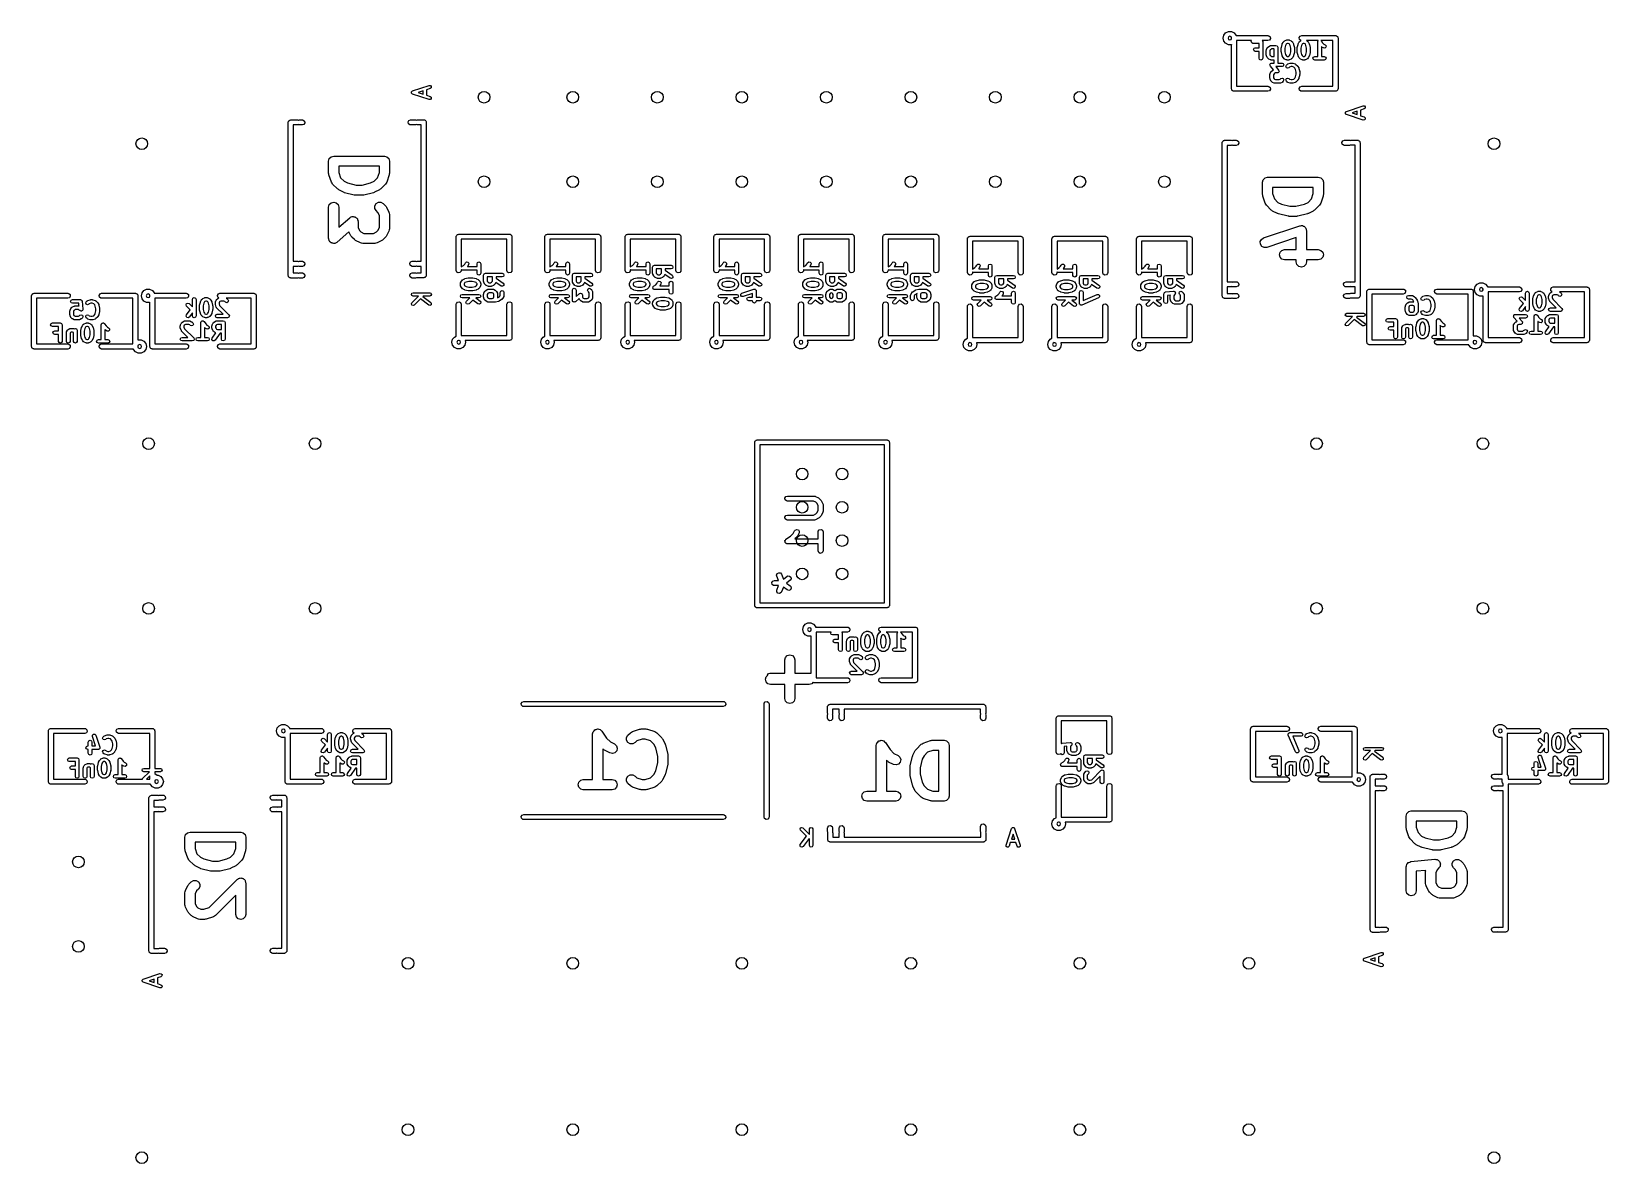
# Model space of a CAD drawing. Extents: x 0.07 to 1.94, y 0.19 to 1.53.
import ezdxf

# ---------------------------------------------------------------- set-up
doc = ezdxf.new("R2010")
doc.units = 0
doc.header["$MEASUREMENT"] = 0
doc.layers.add('BLACK', color=7, linetype='CONTINUOUS')

msp = doc.modelspace()

# ---------------------------------------------------------------- linework, layer by layer
at = {"layer": 'BLACK', "linetype": 'CONTINUOUS'}
for p, q in [((1.4803, 1.5285), (1.4825, 1.5312)), ((1.4825, 1.5312), (1.4857, 1.5328)), ((1.4857, 1.5328), (1.4893, 1.5328)), ((1.4893, 1.5328), (1.4925, 1.5312)), ((1.4925, 1.5312), (1.4947, 1.5285)), ((1.4795, 1.525), (1.4803, 1.5285)), ((1.4803, 1.5215), (1.4795, 1.525)), ((1.4825, 1.5188), (1.4803, 1.5215)), ((1.4857, 1.5172), (1.4825, 1.5188)), ((1.4859, 1.5266), (1.4853, 1.525)), ((1.4853, 1.525), (1.4859, 1.5234)), ((1.4893, 1.5172), (1.4857, 1.5172)), ((1.4875, 1.5272), (1.4859, 1.5266)), ((1.4859, 1.5234), (1.4875, 1.5228)), ((1.4891, 1.5266), (1.4875, 1.5272)), ((1.4875, 1.5228), (1.4891, 1.5234)), ((1.4896, 1.5253), (1.4891, 1.5266)), ((1.4891, 1.5234), (1.4895, 1.5246)), ((1.4895, 1.5174), (1.4893, 1.5172)), ((1.4895, 1.525), (1.4896, 1.5253)), ((1.4895, 1.5246), (1.4895, 1.525)), ((1.4895, 1.465), (1.4895, 1.5174)), ((1.4947, 1.5285), (1.4948, 1.528)), ((1.4948, 1.528), (1.5325, 1.528)), ((1.5132, 1.522), (1.4955, 1.522)), ((1.4955, 1.522), (1.4955, 1.468)), ((1.5127, 1.5208), (1.5132, 1.522)), ((1.5133, 1.5193), (1.5127, 1.5208)), ((1.5148, 1.5187), (1.5133, 1.5193)), ((1.522, 1.5187), (1.5148, 1.5187)), ((1.5155, 1.5114), (1.5161, 1.5129)), ((1.5161, 1.5099), (1.5155, 1.5114)), ((1.5161, 1.5129), (1.5176, 1.5136)), ((1.5176, 1.5136), (1.522, 1.5136)), ((1.522, 1.5136), (1.522, 1.5187)), ((1.5325, 1.522), (1.5258, 1.522)), ((1.5258, 1.522), (1.5263, 1.5208)), ((1.5263, 1.5208), (1.5263, 1.5011)), ((1.5307, 1.5115), (1.5317, 1.5133)), ((1.5307, 1.511), (1.5307, 1.5115)), ((1.5317, 1.5133), (1.5319, 1.5136)), ((1.5319, 1.5136), (1.5321, 1.5139)), ((1.5321, 1.5139), (1.533, 1.5148)), ((1.5325, 1.528), (1.5335, 1.5278)), ((1.5344, 1.5227), (1.5325, 1.522)), ((1.533, 1.5148), (1.5333, 1.515)), ((1.5333, 1.515), (1.5336, 1.5152)), ((1.5335, 1.5278), (1.5351, 1.5265)), ((1.5336, 1.5152), (1.5354, 1.5162)), ((1.5354, 1.5245), (1.5344, 1.5227)), ((1.5351, 1.5265), (1.5354, 1.5245)), ((1.5358, 1.5115), (1.5353, 1.5111)), ((1.5354, 1.5162), (1.5359, 1.5162)), ((1.5369, 1.5121), (1.5358, 1.5115)), ((1.5359, 1.5162), (1.5364, 1.5164)), ((1.5364, 1.5164), (1.5401, 1.5164)), ((1.5396, 1.5121), (1.5369, 1.5121)), ((1.5399, 1.512), (1.5396, 1.5121)), ((1.5399, 1.5034), (1.5399, 1.512)), ((1.5401, 1.5164), (1.5406, 1.5162)), ((1.5406, 1.5162), (1.5411, 1.5162)), ((1.5411, 1.5162), (1.5413, 1.5161)), ((1.5413, 1.5161), (1.542, 1.5164)), ((1.542, 1.5164), (1.5435, 1.5158)), ((1.5435, 1.5158), (1.5442, 1.5142)), ((1.5442, 1.5142), (1.5442, 1.4955)), ((1.5483, 1.5133), (1.5484, 1.5136)), ((1.5483, 1.5086), (1.5483, 1.5133)), ((1.5484, 1.5138), (1.5493, 1.5176)), ((1.5484, 1.5136), (1.5484, 1.5138)), ((1.5493, 1.5176), (1.5495, 1.5178)), ((1.5495, 1.518), (1.5504, 1.5199)), ((1.5495, 1.5178), (1.5495, 1.518)), ((1.5504, 1.5199), (1.5507, 1.5201)), ((1.5507, 1.5201), (1.5508, 1.5205)), ((1.5508, 1.5205), (1.5518, 1.5214)), ((1.5518, 1.5214), (1.5521, 1.5215)), ((1.5521, 1.5215), (1.5523, 1.5218)), ((1.5523, 1.5218), (1.5542, 1.5227)), ((1.5534, 1.5163), (1.5526, 1.513)), ((1.5526, 1.513), (1.5526, 1.5089)), ((1.5541, 1.5177), (1.5534, 1.5163)), ((1.5546, 1.5181), (1.5541, 1.5177)), ((1.5542, 1.5227), (1.5547, 1.5228)), ((1.5557, 1.5187), (1.5546, 1.5181)), ((1.5547, 1.5228), (1.5552, 1.523)), ((1.5552, 1.523), (1.557, 1.523)), ((1.5565, 1.5187), (1.5557, 1.5187)), ((1.5576, 1.5181), (1.5565, 1.5187)), ((1.557, 1.523), (1.5575, 1.5228)), ((1.5575, 1.5228), (1.558, 1.5227)), ((1.5581, 1.5177), (1.5576, 1.5181)), ((1.558, 1.5227), (1.5599, 1.5218)), ((1.5588, 1.5163), (1.5581, 1.5177)), ((1.5596, 1.513), (1.5588, 1.5163)), ((1.5596, 1.5089), (1.5596, 1.513)), ((1.5599, 1.5218), (1.5601, 1.5215)), ((1.5601, 1.5215), (1.5604, 1.5214)), ((1.5604, 1.5214), (1.5614, 1.5205)), ((1.5614, 1.5205), (1.5615, 1.5201)), ((1.5615, 1.5201), (1.5618, 1.5199)), ((1.5618, 1.5199), (1.5627, 1.518)), ((1.5627, 1.518), (1.5627, 1.5178)), ((1.5627, 1.5178), (1.5629, 1.5176)), ((1.5629, 1.5176), (1.5638, 1.5138)), ((1.5638, 1.5138), (1.5638, 1.5136)), ((1.5638, 1.5136), (1.5639, 1.5133)), ((1.5639, 1.5133), (1.5639, 1.5086)), ((1.5671, 1.5138), (1.5681, 1.5176)), ((1.5672, 1.5136), (1.5671, 1.5138)), ((1.5671, 1.5133), (1.5672, 1.5136)), ((1.5671, 1.5086), (1.5671, 1.5133)), ((1.5681, 1.5176), (1.5682, 1.5178)), ((1.5682, 1.518), (1.5692, 1.5199)), ((1.5682, 1.5178), (1.5682, 1.518)), ((1.5692, 1.5199), (1.5694, 1.5201)), ((1.5694, 1.5201), (1.5696, 1.5205)), ((1.5696, 1.5255), (1.5706, 1.5273)), ((1.5699, 1.5235), (1.5696, 1.5255)), ((1.5696, 1.5205), (1.5705, 1.5214)), ((1.5715, 1.5222), (1.5699, 1.5235)), ((1.5705, 1.5214), (1.5708, 1.5215)), ((1.5706, 1.5273), (1.5725, 1.528)), ((1.5708, 1.5215), (1.5711, 1.5218)), ((1.5711, 1.5218), (1.5718, 1.5222)), ((1.5722, 1.5163), (1.5714, 1.513)), ((1.5714, 1.513), (1.5714, 1.5089)), ((1.5718, 1.5222), (1.5715, 1.5222)), ((1.5729, 1.5177), (1.5722, 1.5163)), ((1.5725, 1.528), (1.6125, 1.528)), ((1.5733, 1.5181), (1.5729, 1.5177)), ((1.5744, 1.5187), (1.5733, 1.5181)), ((1.5753, 1.5187), (1.5744, 1.5187)), ((1.5764, 1.5181), (1.5753, 1.5187)), ((1.5768, 1.5177), (1.5764, 1.5181)), ((1.5775, 1.5163), (1.5768, 1.5177)), ((1.5783, 1.513), (1.5775, 1.5163)), ((1.592, 1.522), (1.5781, 1.522)), ((1.5781, 1.522), (1.5786, 1.5218)), ((1.5783, 1.5089), (1.5783, 1.513)), ((1.5786, 1.5218), (1.5789, 1.5215)), ((1.5789, 1.5215), (1.5792, 1.5214)), ((1.5792, 1.5214), (1.5801, 1.5205)), ((1.5801, 1.5205), (1.5803, 1.5201)), ((1.5803, 1.5201), (1.5805, 1.5199)), ((1.5805, 1.5199), (1.5815, 1.518)), ((1.5815, 1.518), (1.5815, 1.5178)), ((1.5815, 1.5178), (1.5816, 1.5176)), ((1.5816, 1.5176), (1.5826, 1.5138)), ((1.5826, 1.5138), (1.5825, 1.5136)), ((1.5825, 1.5136), (1.5826, 1.5133)), ((1.5826, 1.5133), (1.5826, 1.5086)), ((1.5915, 1.5212), (1.5919, 1.5218)), ((1.5916, 1.521), (1.5915, 1.5212)), ((1.5915, 1.5208), (1.5916, 1.521)), ((1.5915, 1.5033), (1.5915, 1.5208)), ((1.5919, 1.5218), (1.592, 1.522)), ((1.6095, 1.522), (1.5953, 1.522)), ((1.5953, 1.522), (1.5954, 1.522)), ((1.5954, 1.522), (1.5972, 1.5194)), ((1.5958, 1.5146), (1.5958, 1.5147)), ((1.5958, 1.5147), (1.5958, 1.5033)), ((1.5962, 1.5145), (1.5958, 1.5146)), ((1.5964, 1.5142), (1.5962, 1.5145)), ((1.5983, 1.5133), (1.5964, 1.5142)), ((1.5972, 1.5194), (1.5986, 1.5179)), ((1.5999, 1.5131), (1.5983, 1.5133)), ((1.5986, 1.5179), (1.6002, 1.5171)), ((1.6012, 1.5142), (1.5999, 1.5131)), ((1.6002, 1.5171), (1.6013, 1.5159)), ((1.6013, 1.5159), (1.6012, 1.5142)), ((1.6095, 1.468), (1.6095, 1.522)), ((1.6125, 1.528), (1.6129, 1.5279)), ((1.6129, 1.5279), (1.613, 1.5279)), ((1.613, 1.5279), (1.6131, 1.5278)), ((1.6131, 1.5278), (1.6135, 1.5278)), ((1.6135, 1.5278), (1.6141, 1.5273)), ((1.6141, 1.5273), (1.6148, 1.5269)), ((1.6148, 1.5269), (1.6149, 1.5266)), ((1.6149, 1.5266), (1.6151, 1.5265)), ((1.6151, 1.5265), (1.6152, 1.5257)), ((1.6152, 1.5257), (1.6155, 1.525)), ((1.6155, 1.525), (1.6155, 1.465)), ((1.5176, 1.5093), (1.5161, 1.5099)), ((1.522, 1.5093), (1.5176, 1.5093)), ((1.522, 1.5011), (1.522, 1.5093)), ((1.5227, 1.4996), (1.522, 1.5011)), ((1.5242, 1.499), (1.5227, 1.4996)), ((1.5257, 1.4996), (1.5242, 1.499)), ((1.5263, 1.5011), (1.5257, 1.4996)), ((1.5305, 1.5105), (1.5307, 1.511)), ((1.5305, 1.5049), (1.5305, 1.5105)), ((1.5307, 1.5044), (1.5305, 1.5049)), ((1.5307, 1.5039), (1.5307, 1.5044)), ((1.5317, 1.502), (1.5307, 1.5039)), ((1.5319, 1.5018), (1.5317, 1.502)), ((1.5321, 1.5015), (1.5319, 1.5018)), ((1.533, 1.5005), (1.5321, 1.5015)), ((1.5333, 1.5004), (1.533, 1.5005)), ((1.5336, 1.5001), (1.5333, 1.5004)), ((1.5354, 1.4992), (1.5336, 1.5001)), ((1.5353, 1.5111), (1.5348, 1.51)), ((1.5348, 1.51), (1.5348, 1.5054)), ((1.5348, 1.5054), (1.5353, 1.5043)), ((1.5349, 1.4935), (1.5352, 1.4941)), ((1.5349, 1.4934), (1.5349, 1.4935)), ((1.5349, 1.4933), (1.5349, 1.4934)), ((1.5352, 1.4926), (1.5349, 1.4933)), ((1.5352, 1.4941), (1.5355, 1.4948)), ((1.5353, 1.5043), (1.5358, 1.5038)), ((1.5359, 1.4992), (1.5354, 1.4992)), ((1.5355, 1.4948), (1.5356, 1.4949)), ((1.5356, 1.4949), (1.5363, 1.4952)), ((1.5356, 1.4949), (1.5356, 1.4949)), ((1.5358, 1.5038), (1.5369, 1.5033)), ((1.5364, 1.499), (1.5359, 1.4992)), ((1.5363, 1.4952), (1.537, 1.4955)), ((1.5399, 1.499), (1.5364, 1.499)), ((1.5369, 1.5033), (1.5396, 1.5033)), ((1.537, 1.4955), (1.5399, 1.4955)), ((1.5396, 1.5033), (1.5399, 1.5034)), ((1.5399, 1.4955), (1.5399, 1.499)), ((1.5442, 1.4955), (1.5492, 1.4955)), ((1.5484, 1.5084), (1.5483, 1.5086)), ((1.5484, 1.5081), (1.5484, 1.5084)), ((1.5493, 1.5043), (1.5484, 1.5081)), ((1.5492, 1.4955), (1.5507, 1.4948)), ((1.5495, 1.5041), (1.5493, 1.5043)), ((1.5495, 1.5039), (1.5495, 1.5041)), ((1.5504, 1.502), (1.5495, 1.5039)), ((1.5507, 1.5018), (1.5504, 1.502)), ((1.5508, 1.5015), (1.5507, 1.5018)), ((1.5507, 1.4948), (1.5514, 1.4933)), ((1.5514, 1.4933), (1.5507, 1.4918)), ((1.5518, 1.5005), (1.5508, 1.5015)), ((1.5521, 1.5004), (1.5518, 1.5005)), ((1.5523, 1.5001), (1.5521, 1.5004)), ((1.5542, 1.4992), (1.5523, 1.5001)), ((1.5526, 1.5089), (1.5534, 1.5056)), ((1.5534, 1.5056), (1.5541, 1.5043)), ((1.5536, 1.4914), (1.5543, 1.493)), ((1.5541, 1.5043), (1.5546, 1.5038)), ((1.5547, 1.4992), (1.5542, 1.4992)), ((1.5543, 1.493), (1.5552, 1.4939)), ((1.5546, 1.5038), (1.5557, 1.5033)), ((1.5552, 1.499), (1.5547, 1.4992)), ((1.557, 1.499), (1.5552, 1.499)), ((1.5552, 1.4939), (1.5557, 1.4941)), ((1.5557, 1.5033), (1.5565, 1.5033)), ((1.5557, 1.4941), (1.556, 1.4944)), ((1.556, 1.4944), (1.5589, 1.4953)), ((1.5565, 1.5033), (1.5576, 1.5038)), ((1.5575, 1.4992), (1.557, 1.499)), ((1.558, 1.4992), (1.5575, 1.4992)), ((1.5576, 1.5038), (1.5581, 1.5043)), ((1.5599, 1.5001), (1.558, 1.4992)), ((1.5581, 1.5043), (1.5588, 1.5056)), ((1.5588, 1.5056), (1.5596, 1.5089)), ((1.5589, 1.4953), (1.5592, 1.4953)), ((1.5592, 1.4953), (1.5595, 1.4955)), ((1.5595, 1.4955), (1.5614, 1.4955)), ((1.5601, 1.5004), (1.5599, 1.5001)), ((1.5604, 1.5005), (1.5601, 1.5004)), ((1.5614, 1.5015), (1.5604, 1.5005)), ((1.5615, 1.5018), (1.5614, 1.5015)), ((1.5614, 1.4955), (1.5617, 1.4953)), ((1.5618, 1.502), (1.5615, 1.5018)), ((1.5617, 1.4953), (1.5621, 1.4953)), ((1.5627, 1.5039), (1.5618, 1.502)), ((1.5621, 1.4953), (1.5649, 1.4944)), ((1.5629, 1.5043), (1.5627, 1.5041)), ((1.5627, 1.5041), (1.5627, 1.5039)), ((1.5638, 1.5081), (1.5629, 1.5043)), ((1.5639, 1.5086), (1.5638, 1.5084)), ((1.5638, 1.5084), (1.5638, 1.5081)), ((1.5649, 1.4944), (1.5653, 1.4941)), ((1.5653, 1.4941), (1.5657, 1.4939)), ((1.5657, 1.4939), (1.5676, 1.492)), ((1.5672, 1.5084), (1.5671, 1.5086)), ((1.5671, 1.5081), (1.5672, 1.5084)), ((1.5681, 1.5043), (1.5671, 1.5081)), ((1.5682, 1.5041), (1.5681, 1.5043)), ((1.5682, 1.5039), (1.5682, 1.5041)), ((1.5692, 1.502), (1.5682, 1.5039)), ((1.5694, 1.5018), (1.5692, 1.502)), ((1.5696, 1.5015), (1.5694, 1.5018)), ((1.5705, 1.5005), (1.5696, 1.5015)), ((1.5708, 1.5004), (1.5705, 1.5005)), ((1.5711, 1.5001), (1.5708, 1.5004)), ((1.573, 1.4992), (1.5711, 1.5001)), ((1.5714, 1.5089), (1.5722, 1.5056)), ((1.5722, 1.5056), (1.5729, 1.5043)), ((1.5729, 1.5043), (1.5733, 1.5038)), ((1.5735, 1.4992), (1.573, 1.4992)), ((1.5733, 1.5038), (1.5744, 1.5033)), ((1.5739, 1.499), (1.5735, 1.4992)), ((1.5758, 1.499), (1.5739, 1.499)), ((1.5744, 1.5033), (1.5753, 1.5033)), ((1.5753, 1.5033), (1.5764, 1.5038)), ((1.5763, 1.4992), (1.5758, 1.499)), ((1.5768, 1.4992), (1.5763, 1.4992)), ((1.5764, 1.5038), (1.5768, 1.5043)), ((1.5768, 1.5043), (1.5775, 1.5056)), ((1.5786, 1.5001), (1.5768, 1.4992)), ((1.5775, 1.5056), (1.5783, 1.5089)), ((1.5789, 1.5004), (1.5786, 1.5001)), ((1.5792, 1.5005), (1.5789, 1.5004)), ((1.5801, 1.5015), (1.5792, 1.5005)), ((1.5803, 1.5018), (1.5801, 1.5015)), ((1.5805, 1.502), (1.5803, 1.5018)), ((1.5815, 1.5039), (1.5805, 1.502)), ((1.5816, 1.5043), (1.5815, 1.5041)), ((1.5815, 1.5041), (1.5815, 1.5039)), ((1.5826, 1.5081), (1.5816, 1.5043)), ((1.5826, 1.5086), (1.5825, 1.5084)), ((1.5825, 1.5084), (1.5826, 1.5081)), ((1.5858, 1.5011), (1.5865, 1.5026)), ((1.5865, 1.4996), (1.5858, 1.5011)), ((1.5865, 1.5026), (1.588, 1.5033)), ((1.588, 1.499), (1.5865, 1.4996)), ((1.588, 1.5033), (1.5915, 1.5033)), ((1.5936, 1.499), (1.588, 1.499)), ((1.5992, 1.499), (1.5936, 1.499)), ((1.5958, 1.5033), (1.5992, 1.5033)), ((1.5992, 1.5033), (1.6008, 1.5026)), ((1.6008, 1.4996), (1.5992, 1.499)), ((1.6008, 1.5026), (1.6014, 1.5011)), ((1.6014, 1.5011), (1.6008, 1.4996)), ((1.5349, 1.4821), (1.5351, 1.4825)), ((1.5349, 1.4774), (1.5349, 1.4821)), ((1.5351, 1.4769), (1.5349, 1.4774)), ((1.5351, 1.483), (1.536, 1.4849)), ((1.5351, 1.4825), (1.5351, 1.483)), ((1.5351, 1.4764), (1.5351, 1.4769)), ((1.536, 1.4745), (1.5351, 1.4764)), ((1.5354, 1.4919), (1.5352, 1.4926)), ((1.5393, 1.4875), (1.5354, 1.4919)), ((1.536, 1.4849), (1.5363, 1.4851)), ((1.5363, 1.4743), (1.536, 1.4745)), ((1.5363, 1.4851), (1.5364, 1.4854)), ((1.5364, 1.474), (1.5363, 1.4743)), ((1.5364, 1.4854), (1.5374, 1.4864)), ((1.5374, 1.4864), (1.5377, 1.4865)), ((1.5377, 1.4865), (1.5379, 1.4868)), ((1.5379, 1.4868), (1.5393, 1.4875)), ((1.5397, 1.4827), (1.5392, 1.4815)), ((1.5392, 1.4815), (1.5392, 1.4779)), ((1.5392, 1.4779), (1.5397, 1.4768)), ((1.5402, 1.4831), (1.5397, 1.4827)), ((1.5397, 1.4768), (1.5402, 1.4763)), ((1.5413, 1.4837), (1.5402, 1.4831)), ((1.5402, 1.4763), (1.5413, 1.4758)), ((1.5436, 1.4837), (1.5413, 1.4837)), ((1.5413, 1.4758), (1.5459, 1.4758)), ((1.5492, 1.4912), (1.5418, 1.4912)), ((1.5418, 1.4912), (1.5452, 1.4872)), ((1.5443, 1.4839), (1.5436, 1.4837)), ((1.545, 1.4842), (1.5443, 1.4839)), ((1.5451, 1.4843), (1.545, 1.4843)), ((1.545, 1.4843), (1.545, 1.4842)), ((1.5454, 1.485), (1.5451, 1.4843)), ((1.5452, 1.4872), (1.5454, 1.4865)), ((1.5454, 1.4865), (1.5457, 1.4858)), ((1.5457, 1.4857), (1.5454, 1.485)), ((1.5457, 1.4858), (1.5457, 1.4857)), ((1.5457, 1.4857), (1.5457, 1.4857)), ((1.5459, 1.4758), (1.547, 1.4763)), ((1.547, 1.4763), (1.5477, 1.477)), ((1.5477, 1.477), (1.5492, 1.4776)), ((1.5507, 1.4918), (1.5492, 1.4912)), ((1.5492, 1.4776), (1.5507, 1.477)), ((1.5507, 1.477), (1.5514, 1.4755)), ((1.5514, 1.4755), (1.5507, 1.474)), ((1.5543, 1.4899), (1.5536, 1.4914)), ((1.5536, 1.4755), (1.5543, 1.477)), ((1.5543, 1.474), (1.5536, 1.4755)), ((1.5558, 1.4893), (1.5543, 1.4899)), ((1.5543, 1.477), (1.5558, 1.4776)), ((1.5573, 1.4899), (1.5558, 1.4893)), ((1.5558, 1.4776), (1.5573, 1.477)), ((1.5579, 1.4905), (1.5573, 1.4899)), ((1.5573, 1.477), (1.5579, 1.4764)), ((1.5599, 1.4912), (1.5579, 1.4905)), ((1.5579, 1.4764), (1.5599, 1.4758)), ((1.5611, 1.4912), (1.5599, 1.4912)), ((1.5599, 1.4758), (1.5611, 1.4758)), ((1.5631, 1.4905), (1.5611, 1.4912)), ((1.5611, 1.4758), (1.5631, 1.4764)), ((1.5643, 1.4892), (1.5631, 1.4905)), ((1.5631, 1.4764), (1.5643, 1.4777)), ((1.565, 1.4879), (1.5643, 1.4892)), ((1.5643, 1.4777), (1.565, 1.4791)), ((1.5658, 1.4846), (1.565, 1.4879)), ((1.565, 1.4791), (1.5658, 1.4823)), ((1.5676, 1.4749), (1.5657, 1.473)), ((1.5658, 1.4823), (1.5658, 1.4846)), ((1.5676, 1.492), (1.5678, 1.4917)), ((1.5678, 1.4752), (1.5676, 1.4749)), ((1.5678, 1.4917), (1.568, 1.4915)), ((1.568, 1.4755), (1.5678, 1.4752)), ((1.568, 1.4915), (1.569, 1.4896)), ((1.569, 1.4773), (1.568, 1.4755)), ((1.569, 1.4896), (1.569, 1.4893)), ((1.569, 1.4893), (1.5691, 1.4891)), ((1.5691, 1.4778), (1.569, 1.4776)), ((1.569, 1.4776), (1.569, 1.4773)), ((1.5691, 1.4891), (1.5701, 1.4854)), ((1.5701, 1.4815), (1.5691, 1.4778)), ((1.5701, 1.4854), (1.57, 1.4851)), ((1.57, 1.4851), (1.5701, 1.4849)), ((1.5701, 1.4821), (1.57, 1.4818)), ((1.57, 1.4818), (1.5701, 1.4815)), ((1.5701, 1.4849), (1.5701, 1.4821)), ((0.5192, 1.4612), (0.5193, 1.4613)), ((0.5192, 1.4606), (0.5192, 1.4612)), ((0.5192, 1.46), (0.5192, 1.4606)), ((0.5193, 1.4599), (0.5192, 1.46)), ((0.5193, 1.4615), (0.5197, 1.4619)), ((0.5193, 1.4613), (0.5193, 1.4615)), ((0.5193, 1.4597), (0.5193, 1.4599)), ((0.5197, 1.4593), (0.5193, 1.4597)), ((0.5197, 1.4619), (0.5201, 1.4623)), ((0.5201, 1.4589), (0.5197, 1.4593)), ((0.5201, 1.4623), (0.5203, 1.4624)), ((0.5203, 1.4588), (0.5201, 1.4589)), ((0.5203, 1.4624), (0.5204, 1.4624)), ((0.5204, 1.4588), (0.5203, 1.4588)), ((0.5204, 1.4624), (0.5401, 1.469)), ((0.5401, 1.4522), (0.5204, 1.4588)), ((0.5331, 1.4626), (0.5272, 1.4606)), ((0.5272, 1.4606), (0.5331, 1.4586)), ((0.5331, 1.4586), (0.5331, 1.4626)), ((0.5413, 1.4653), (0.537, 1.4639)), ((0.537, 1.4639), (0.537, 1.4573)), ((0.537, 1.4573), (0.5413, 1.4559)), ((0.5401, 1.469), (0.5416, 1.4689)), ((0.5425, 1.4663), (0.5413, 1.4653)), ((0.5413, 1.4559), (0.5425, 1.4549)), ((0.5416, 1.4689), (0.5426, 1.4678)), ((0.5426, 1.4678), (0.5425, 1.4663)), ((1.4898, 1.4643), (1.4895, 1.465)), ((1.4899, 1.4635), (1.4898, 1.4643)), ((1.4901, 1.4634), (1.4899, 1.4635)), ((1.4902, 1.4631), (1.4901, 1.4634)), ((1.4909, 1.4627), (1.4902, 1.4631)), ((1.4915, 1.4622), (1.4909, 1.4627)), ((1.4919, 1.4622), (1.4915, 1.4622)), ((1.492, 1.4621), (1.4919, 1.4622)), ((1.4921, 1.4621), (1.492, 1.4621)), ((1.4925, 1.462), (1.4921, 1.4621)), ((1.5325, 1.462), (1.4925, 1.462)), ((1.4955, 1.468), (1.5325, 1.468)), ((1.5325, 1.468), (1.5335, 1.4678)), ((1.5344, 1.4627), (1.5325, 1.462)), ((1.5335, 1.4678), (1.5351, 1.4665)), ((1.5354, 1.4645), (1.5344, 1.4627)), ((1.5351, 1.4665), (1.5354, 1.4645)), ((1.5374, 1.473), (1.5364, 1.474)), ((1.5377, 1.4729), (1.5374, 1.473)), ((1.5379, 1.4726), (1.5377, 1.4729)), ((1.5398, 1.4717), (1.5379, 1.4726)), ((1.5403, 1.4717), (1.5398, 1.4717)), ((1.5408, 1.4715), (1.5403, 1.4717)), ((1.5464, 1.4715), (1.5408, 1.4715)), ((1.5469, 1.4717), (1.5464, 1.4715)), ((1.5474, 1.4717), (1.5469, 1.4717)), ((1.5492, 1.4726), (1.5474, 1.4717)), ((1.5495, 1.4729), (1.5492, 1.4726)), ((1.5498, 1.473), (1.5495, 1.4729)), ((1.5507, 1.474), (1.5498, 1.473)), ((1.5552, 1.473), (1.5543, 1.474)), ((1.5557, 1.4728), (1.5552, 1.473)), ((1.556, 1.4725), (1.5557, 1.4728)), ((1.5589, 1.4716), (1.556, 1.4725)), ((1.5592, 1.4716), (1.5589, 1.4716)), ((1.5595, 1.4715), (1.5592, 1.4716)), ((1.5614, 1.4715), (1.5595, 1.4715)), ((1.5617, 1.4716), (1.5614, 1.4715)), ((1.5621, 1.4716), (1.5617, 1.4716)), ((1.5649, 1.4725), (1.5621, 1.4716)), ((1.5653, 1.4728), (1.5649, 1.4725)), ((1.5657, 1.473), (1.5653, 1.4728)), ((1.5696, 1.4655), (1.5706, 1.4673)), ((1.5699, 1.4635), (1.5696, 1.4655)), ((1.5715, 1.4622), (1.5699, 1.4635)), ((1.5706, 1.4673), (1.5725, 1.468)), ((1.5725, 1.462), (1.5715, 1.4622)), ((1.5725, 1.468), (1.6095, 1.468)), ((1.6125, 1.462), (1.5725, 1.462)), ((1.6132, 1.4623), (1.6125, 1.462)), ((1.614, 1.4624), (1.6132, 1.4623)), ((1.6141, 1.4626), (1.614, 1.4624)), ((1.6144, 1.4627), (1.6141, 1.4626)), ((1.6148, 1.4634), (1.6144, 1.4627)), ((1.6153, 1.464), (1.6148, 1.4634)), ((1.6154, 1.4645), (1.6153, 1.4644)), ((1.6153, 1.4644), (1.6153, 1.464)), ((1.6155, 1.465), (1.6154, 1.4646)), ((1.6154, 1.4646), (1.6154, 1.4645)), ((0.5416, 1.4523), (0.5401, 1.4522)), ((0.5426, 1.4534), (0.5416, 1.4523)), ((0.5425, 1.4549), (0.5426, 1.4534)), ((1.6242, 1.437), (1.6243, 1.4371)), ((1.6242, 1.4364), (1.6242, 1.437)), ((1.6243, 1.4373), (1.6247, 1.4377)), ((1.6243, 1.4371), (1.6243, 1.4373)), ((1.6247, 1.4377), (1.6251, 1.4381)), ((1.6251, 1.4381), (1.6253, 1.4382)), ((1.6253, 1.4382), (1.6254, 1.4382)), ((1.6254, 1.4382), (1.6451, 1.4448)), ((1.6381, 1.4384), (1.6322, 1.4364)), ((1.6381, 1.4344), (1.6381, 1.4384)), ((1.6463, 1.4411), (1.642, 1.4397)), ((1.642, 1.4397), (1.642, 1.4331)), ((1.6451, 1.4448), (1.6466, 1.4447)), ((1.6475, 1.4421), (1.6463, 1.4411)), ((1.6466, 1.4447), (1.6476, 1.4436)), ((1.6476, 1.4436), (1.6475, 1.4421)), ((0.3733, 1.4252), (0.3734, 1.4256)), ((0.3733, 1.244), (0.3733, 1.4252)), ((0.3734, 1.4257), (0.3735, 1.4258)), ((0.3734, 1.4256), (0.3734, 1.4257)), ((0.3735, 1.4262), (0.374, 1.4268)), ((0.3735, 1.4258), (0.3735, 1.4262)), ((0.374, 1.4268), (0.3744, 1.4275)), ((0.3744, 1.4275), (0.3747, 1.4276)), ((0.3747, 1.4276), (0.3748, 1.4278)), ((0.3748, 1.4278), (0.3756, 1.4279)), ((0.3756, 1.4279), (0.3763, 1.4282)), ((0.3763, 1.4282), (0.3841, 1.4282)), ((0.3841, 1.4222), (0.3793, 1.4222)), ((0.3793, 1.4222), (0.3793, 1.2608)), ((0.3841, 1.4282), (0.3851, 1.428)), ((0.3849, 1.4226), (0.3841, 1.4222)), ((0.3851, 1.4224), (0.3849, 1.4226)), ((0.3851, 1.428), (0.3853, 1.4278)), ((0.3861, 1.4222), (0.3851, 1.4224)), ((0.3853, 1.4278), (0.3861, 1.4282)), ((0.3861, 1.4282), (0.39, 1.4282)), ((0.39, 1.4222), (0.3861, 1.4222)), ((0.39, 1.4282), (0.391, 1.428)), ((0.3919, 1.4229), (0.39, 1.4222)), ((0.391, 1.428), (0.3926, 1.4267)), ((0.3929, 1.4247), (0.3919, 1.4229)), ((0.3926, 1.4267), (0.3929, 1.4247)), ((0.5151, 1.4257), (0.5161, 1.4275)), ((0.5154, 1.4237), (0.5151, 1.4257)), ((0.517, 1.4224), (0.5154, 1.4237)), ((0.5161, 1.4275), (0.518, 1.4282)), ((0.518, 1.4222), (0.517, 1.4224)), ((0.518, 1.4282), (0.5239, 1.4282)), ((0.5239, 1.4222), (0.518, 1.4222)), ((0.5239, 1.4282), (0.5248, 1.428)), ((0.5249, 1.4226), (0.5239, 1.4222)), ((0.5248, 1.428), (0.5258, 1.4284)), ((0.5258, 1.4224), (0.5249, 1.4226)), ((0.5258, 1.4284), (0.5336, 1.4284)), ((0.5306, 1.4224), (0.5258, 1.4224)), ((0.5306, 1.2608), (0.5306, 1.4224)), ((0.5336, 1.4284), (0.534, 1.4283)), ((0.534, 1.4283), (0.5341, 1.4283)), ((0.5341, 1.4283), (0.5342, 1.4282)), ((0.5342, 1.4282), (0.5346, 1.4282)), ((0.5346, 1.4282), (0.5352, 1.4277)), ((0.5352, 1.4277), (0.5359, 1.4273)), ((0.5359, 1.4273), (0.536, 1.427)), ((0.536, 1.427), (0.5362, 1.4269)), ((0.5362, 1.4269), (0.5363, 1.4261)), ((0.5363, 1.4261), (0.5366, 1.4254)), ((0.5366, 1.4254), (0.5366, 1.2576)), ((1.6242, 1.4358), (1.6242, 1.4364)), ((1.6243, 1.4357), (1.6242, 1.4358)), ((1.6243, 1.4355), (1.6243, 1.4357)), ((1.6247, 1.4351), (1.6243, 1.4355)), ((1.6251, 1.4347), (1.6247, 1.4351)), ((1.6253, 1.4346), (1.6251, 1.4347)), ((1.6254, 1.4346), (1.6253, 1.4346)), ((1.6451, 1.428), (1.6254, 1.4346)), ((1.6322, 1.4364), (1.6381, 1.4344)), ((1.642, 1.4331), (1.6463, 1.4317)), ((1.6466, 1.4281), (1.6451, 1.428)), ((1.6463, 1.4317), (1.6475, 1.4307)), ((1.6476, 1.4292), (1.6466, 1.4281)), ((1.6475, 1.4307), (1.6476, 1.4292)), ((1.4783, 1.401), (1.4784, 1.4014)), ((1.4783, 1.2198), (1.4783, 1.401)), ((1.4784, 1.4015), (1.4785, 1.4016)), ((1.4784, 1.4014), (1.4784, 1.4015)), ((1.4785, 1.402), (1.479, 1.4026)), ((1.4785, 1.4016), (1.4785, 1.402)), ((1.479, 1.4026), (1.4794, 1.4033)), ((1.4794, 1.4033), (1.4797, 1.4034)), ((1.4797, 1.4034), (1.4798, 1.4036)), ((1.4798, 1.4036), (1.4806, 1.4037)), ((1.4806, 1.4037), (1.4813, 1.404)), ((1.4813, 1.404), (1.4891, 1.404)), ((1.4891, 1.404), (1.4901, 1.4038)), ((1.4901, 1.4038), (1.4903, 1.4036)), ((1.4903, 1.4036), (1.4911, 1.404)), ((1.4911, 1.404), (1.495, 1.404)), ((1.495, 1.404), (1.496, 1.4038)), ((1.496, 1.4038), (1.4976, 1.4025)), ((1.4979, 1.4005), (1.4969, 1.3987)), ((1.4976, 1.4025), (1.4979, 1.4005)), ((1.6201, 1.4015), (1.6211, 1.4033)), ((1.6204, 1.3995), (1.6201, 1.4015)), ((1.622, 1.3982), (1.6204, 1.3995)), ((1.6211, 1.4033), (1.623, 1.404)), ((1.623, 1.404), (1.6289, 1.404)), ((1.6289, 1.404), (1.6298, 1.4038)), ((1.6298, 1.4038), (1.6308, 1.4042)), ((1.6308, 1.4042), (1.6386, 1.4042)), ((1.6386, 1.4042), (1.639, 1.4041)), ((1.639, 1.4041), (1.6391, 1.4041)), ((1.6391, 1.4041), (1.6392, 1.404)), ((1.6392, 1.404), (1.6396, 1.404)), ((1.6396, 1.404), (1.6402, 1.4035)), ((1.6402, 1.4035), (1.6409, 1.4031)), ((1.6409, 1.4031), (1.641, 1.4028)), ((1.641, 1.4028), (1.6412, 1.4027)), ((1.6412, 1.4027), (1.6413, 1.4019)), ((1.6413, 1.4019), (1.6416, 1.4012)), ((1.6416, 1.4012), (1.6416, 1.2334)), ((0.4211, 1.3793), (0.4219, 1.3823)), ((0.4219, 1.3823), (0.4241, 1.3845)), ((0.4241, 1.3845), (0.4271, 1.3853)), ((0.4271, 1.3853), (0.4871, 1.3853)), ((0.4871, 1.3853), (0.4901, 1.3845)), ((0.4901, 1.3845), (0.4923, 1.3823)), ((0.4923, 1.3823), (0.4931, 1.3793)), ((1.4891, 1.398), (1.4843, 1.398)), ((1.4843, 1.398), (1.4843, 1.2366)), ((1.4899, 1.3984), (1.4891, 1.398)), ((1.4901, 1.3982), (1.4899, 1.3984)), ((1.4911, 1.398), (1.4901, 1.3982)), ((1.495, 1.398), (1.4911, 1.398)), ((1.4969, 1.3987), (1.495, 1.398)), ((1.623, 1.398), (1.622, 1.3982)), ((1.6289, 1.398), (1.623, 1.398)), ((1.6299, 1.3984), (1.6289, 1.398)), ((1.6308, 1.3982), (1.6299, 1.3984)), ((1.6356, 1.3982), (1.6308, 1.3982)), ((1.6356, 1.2366), (1.6356, 1.3982)), ((0.4211, 1.365), (0.4211, 1.3793)), ((0.4214, 1.3641), (0.4211, 1.365)), ((0.4214, 1.3631), (0.4214, 1.3641)), ((0.4243, 1.3545), (0.4214, 1.3631)), ((0.4811, 1.3733), (0.4331, 1.3733)), ((0.4331, 1.3733), (0.4331, 1.366)), ((0.4331, 1.366), (0.4352, 1.3597)), ((0.479, 1.3597), (0.4811, 1.366)), ((0.4811, 1.366), (0.4811, 1.3733)), ((0.4928, 1.3631), (0.49, 1.3545)), ((0.4929, 1.3641), (0.4928, 1.3631)), ((0.4931, 1.365), (0.4929, 1.3641)), ((0.4931, 1.3793), (0.4931, 1.365)), ((0.4251, 1.3534), (0.4243, 1.3545)), ((0.4257, 1.3522), (0.4251, 1.3534)), ((0.4315, 1.3465), (0.4257, 1.3522)), ((0.4323, 1.346), (0.4315, 1.3465)), ((0.433, 1.3453), (0.4323, 1.346)), ((0.4387, 1.3425), (0.433, 1.3453)), ((0.4352, 1.3597), (0.4393, 1.3556)), ((0.4393, 1.3556), (0.4435, 1.3535)), ((0.4435, 1.3535), (0.4536, 1.351)), ((0.4536, 1.351), (0.4607, 1.351)), ((0.4607, 1.351), (0.4708, 1.3535)), ((0.4708, 1.3535), (0.475, 1.3556)), ((0.475, 1.3556), (0.479, 1.3597)), ((0.4812, 1.3453), (0.4755, 1.3425)), ((0.482, 1.346), (0.4812, 1.3453)), ((0.4828, 1.3465), (0.482, 1.346)), ((0.4885, 1.3522), (0.4828, 1.3465)), ((0.4892, 1.3534), (0.4885, 1.3522)), ((0.49, 1.3545), (0.4892, 1.3534)), ((1.5261, 1.3543), (1.5269, 1.3573)), ((1.5261, 1.34), (1.5261, 1.3543)), ((1.5269, 1.3573), (1.5291, 1.3595)), ((1.5291, 1.3595), (1.5321, 1.3603)), ((1.5321, 1.3603), (1.5921, 1.3603)), ((1.5861, 1.3483), (1.5381, 1.3483)), ((1.5381, 1.3483), (1.5381, 1.341)), ((1.5861, 1.341), (1.5861, 1.3483)), ((1.5921, 1.3603), (1.5951, 1.3595)), ((1.5951, 1.3595), (1.5973, 1.3573)), ((1.5973, 1.3573), (1.5981, 1.3543)), ((1.5981, 1.3543), (1.5981, 1.34)), ((0.4211, 1.325), (0.4219, 1.328)), ((0.4211, 1.2879), (0.4211, 1.325)), ((0.4219, 1.328), (0.4241, 1.3302)), ((0.4241, 1.3302), (0.4271, 1.331)), ((0.4271, 1.331), (0.4301, 1.3302)), ((0.4301, 1.3302), (0.4323, 1.328)), ((0.4323, 1.328), (0.4331, 1.325)), ((0.4331, 1.325), (0.4331, 1.3011)), ((0.4394, 1.3424), (0.4387, 1.3425)), ((0.44, 1.342), (0.4394, 1.3424)), ((0.4514, 1.3392), (0.44, 1.342)), ((0.4521, 1.3392), (0.4514, 1.3392)), ((0.4528, 1.339), (0.4521, 1.3392)), ((0.4614, 1.339), (0.4528, 1.339)), ((0.4621, 1.3392), (0.4614, 1.339)), ((0.4629, 1.3392), (0.4621, 1.3392)), ((0.4743, 1.342), (0.4629, 1.3392)), ((0.4749, 1.3424), (0.4743, 1.342)), ((0.4755, 1.3425), (0.4749, 1.3424)), ((0.4756, 1.3266), (0.4772, 1.3292)), ((0.4756, 1.3234), (0.4756, 1.3266)), ((0.4772, 1.3292), (0.4799, 1.3308)), ((0.4799, 1.3308), (0.483, 1.3308)), ((0.483, 1.3308), (0.4857, 1.3292)), ((0.4857, 1.3292), (0.4885, 1.3264)), ((0.4885, 1.3264), (0.489, 1.3255)), ((0.489, 1.3255), (0.4896, 1.3248)), ((0.4896, 1.3248), (0.4925, 1.3191)), ((1.5264, 1.3391), (1.5261, 1.34)), ((1.5264, 1.3381), (1.5264, 1.3391)), ((1.5293, 1.3295), (1.5264, 1.3381)), ((1.5301, 1.3284), (1.5293, 1.3295)), ((1.5307, 1.3272), (1.5301, 1.3284)), ((1.5365, 1.3215), (1.5307, 1.3272)), ((1.5381, 1.341), (1.5402, 1.3347)), ((1.5402, 1.3347), (1.5443, 1.3306)), ((1.5443, 1.3306), (1.5485, 1.3285)), ((1.5485, 1.3285), (1.5586, 1.326)), ((1.5586, 1.326), (1.5657, 1.326)), ((1.5657, 1.326), (1.5758, 1.3285)), ((1.5758, 1.3285), (1.58, 1.3306)), ((1.58, 1.3306), (1.584, 1.3347)), ((1.584, 1.3347), (1.5861, 1.341)), ((1.5935, 1.3272), (1.5878, 1.3215)), ((1.5942, 1.3284), (1.5935, 1.3272)), ((1.595, 1.3295), (1.5942, 1.3284)), ((1.5978, 1.3381), (1.595, 1.3295)), ((1.5979, 1.3391), (1.5978, 1.3381)), ((1.5981, 1.34), (1.5979, 1.3391)), ((0.4331, 1.3011), (0.446, 1.3124)), ((0.446, 1.3124), (0.4466, 1.3126)), ((0.4466, 1.3126), (0.447, 1.3131)), ((0.447, 1.3131), (0.4479, 1.3133)), ((0.4479, 1.3133), (0.4488, 1.3137)), ((0.4488, 1.3137), (0.4494, 1.3137)), ((0.4494, 1.3137), (0.45, 1.3139)), ((0.45, 1.3139), (0.4509, 1.3136)), ((0.4509, 1.3136), (0.4519, 1.3135)), ((0.4519, 1.3135), (0.4524, 1.3132)), ((0.4524, 1.3132), (0.453, 1.3131)), ((0.453, 1.3131), (0.4537, 1.3124)), ((0.4537, 1.3124), (0.4545, 1.3118)), ((0.4545, 1.3118), (0.4548, 1.3113)), ((0.4548, 1.3113), (0.4552, 1.3109)), ((0.4552, 1.3109), (0.4554, 1.3099)), ((0.4554, 1.3099), (0.4559, 1.309)), ((0.4559, 1.309), (0.4558, 1.3084)), ((0.4558, 1.3084), (0.456, 1.3079)), ((0.456, 1.3079), (0.456, 1.3007)), ((0.4772, 1.3208), (0.4756, 1.3234)), ((0.4793, 1.3186), (0.4772, 1.3208)), ((0.4811, 1.315), (0.4793, 1.3186)), ((0.4811, 1.3007), (0.4811, 1.315)), ((0.4925, 1.3191), (0.4928, 1.3178)), ((0.4928, 1.3178), (0.4931, 1.3164)), ((0.4931, 1.3164), (0.4931, 1.2993)), ((1.5373, 1.321), (1.5365, 1.3215)), ((1.538, 1.3203), (1.5373, 1.321)), ((1.5437, 1.3175), (1.538, 1.3203)), ((1.5444, 1.3174), (1.5437, 1.3175)), ((1.545, 1.317), (1.5444, 1.3174)), ((1.5564, 1.3142), (1.545, 1.317)), ((1.5571, 1.3142), (1.5564, 1.3142)), ((1.5578, 1.314), (1.5571, 1.3142)), ((1.5664, 1.314), (1.5578, 1.314)), ((1.5671, 1.3142), (1.5664, 1.314)), ((1.5679, 1.3142), (1.5671, 1.3142)), ((1.5793, 1.317), (1.5679, 1.3142)), ((1.5799, 1.3174), (1.5793, 1.317)), ((1.5805, 1.3175), (1.5799, 1.3174)), ((1.5862, 1.3203), (1.5805, 1.3175)), ((1.587, 1.321), (1.5862, 1.3203)), ((1.5878, 1.3215), (1.587, 1.321)), ((0.4213, 1.2873), (0.4211, 1.2879)), ((0.4451, 1.2956), (0.4311, 1.2833)), ((0.4475, 1.2909), (0.4451, 1.2956)), ((0.4481, 1.2902), (0.4475, 1.2909)), ((0.4486, 1.2893), (0.4481, 1.2902)), ((0.4515, 1.2865), (0.4486, 1.2893)), ((0.456, 1.3007), (0.4578, 1.2971)), ((0.4578, 1.2971), (0.4593, 1.2956)), ((0.4593, 1.2956), (0.4628, 1.2939)), ((0.4628, 1.2939), (0.4743, 1.2939)), ((0.4743, 1.2939), (0.4779, 1.2956)), ((0.4779, 1.2956), (0.4793, 1.2971)), ((0.4793, 1.2971), (0.4811, 1.3007)), ((0.4885, 1.2893), (0.4857, 1.2865)), ((0.489, 1.2902), (0.4885, 1.2893)), ((0.4896, 1.2909), (0.489, 1.2902)), ((0.4925, 1.2966), (0.4896, 1.2909)), ((0.4928, 1.298), (0.4925, 1.2966)), ((0.4931, 1.2993), (0.4928, 1.298)), ((0.572, 1.29), (0.5721, 1.2904)), ((0.572, 1.25), (0.572, 1.29)), ((0.5721, 1.2905), (0.5722, 1.2906)), ((0.5721, 1.2904), (0.5721, 1.2905)), ((0.5722, 1.291), (0.5727, 1.2916)), ((0.5722, 1.2906), (0.5722, 1.291)), ((0.5727, 1.2916), (0.5731, 1.2923)), ((0.5731, 1.2923), (0.5734, 1.2924)), ((0.5734, 1.2924), (0.5735, 1.2926)), ((0.5735, 1.2926), (0.5743, 1.2927)), ((0.5743, 1.2927), (0.575, 1.293)), ((0.575, 1.293), (0.635, 1.293)), ((0.635, 1.293), (0.6354, 1.2929)), ((0.6354, 1.2929), (0.6355, 1.2929)), ((0.6355, 1.2929), (0.6356, 1.2928)), ((0.6356, 1.2928), (0.636, 1.2928)), ((0.636, 1.2928), (0.6366, 1.2923)), ((0.6366, 1.2923), (0.6373, 1.2919)), ((0.6373, 1.2919), (0.6374, 1.2916)), ((0.6374, 1.2916), (0.6376, 1.2915)), ((0.6376, 1.2915), (0.6377, 1.2907)), ((0.6377, 1.2907), (0.638, 1.29)), ((0.638, 1.29), (0.638, 1.25)), ((0.677, 1.29), (0.6771, 1.2904)), ((0.677, 1.25), (0.677, 1.29)), ((0.6771, 1.2905), (0.6772, 1.2906)), ((0.6771, 1.2904), (0.6771, 1.2905)), ((0.6772, 1.291), (0.6777, 1.2916)), ((0.6772, 1.2906), (0.6772, 1.291)), ((0.6777, 1.2916), (0.6781, 1.2923)), ((0.6781, 1.2923), (0.6784, 1.2924)), ((0.6784, 1.2924), (0.6785, 1.2926)), ((0.6785, 1.2926), (0.6793, 1.2927)), ((0.6793, 1.2927), (0.68, 1.293)), ((0.68, 1.293), (0.74, 1.293)), ((0.74, 1.293), (0.7404, 1.2929)), ((0.7404, 1.2929), (0.7405, 1.2929)), ((0.7405, 1.2929), (0.7406, 1.2928)), ((0.7406, 1.2928), (0.741, 1.2928)), ((0.741, 1.2928), (0.7416, 1.2923)), ((0.7416, 1.2923), (0.7423, 1.2919)), ((0.7423, 1.2919), (0.7424, 1.2916)), ((0.7424, 1.2916), (0.7426, 1.2915)), ((0.7426, 1.2915), (0.7427, 1.2907)), ((0.7427, 1.2907), (0.743, 1.29)), ((0.743, 1.29), (0.743, 1.25)), ((0.772, 1.29), (0.7721, 1.2904)), ((0.772, 1.25), (0.772, 1.29)), ((0.7721, 1.2905), (0.7722, 1.2906)), ((0.7721, 1.2904), (0.7721, 1.2905)), ((0.7722, 1.291), (0.7727, 1.2916)), ((0.7722, 1.2906), (0.7722, 1.291)), ((0.7727, 1.2916), (0.7731, 1.2923)), ((0.7731, 1.2923), (0.7734, 1.2924)), ((0.7734, 1.2924), (0.7735, 1.2926)), ((0.7735, 1.2926), (0.7743, 1.2927)), ((0.7743, 1.2927), (0.775, 1.293)), ((0.775, 1.293), (0.835, 1.293)), ((0.835, 1.293), (0.8354, 1.2929)), ((0.8354, 1.2929), (0.8355, 1.2929)), ((0.8355, 1.2929), (0.8356, 1.2928)), ((0.8356, 1.2928), (0.836, 1.2928)), ((0.836, 1.2928), (0.8366, 1.2923)), ((0.8366, 1.2923), (0.8373, 1.2919)), ((0.8373, 1.2919), (0.8374, 1.2916)), ((0.8374, 1.2916), (0.8376, 1.2915)), ((0.8376, 1.2915), (0.8377, 1.2907)), ((0.8377, 1.2907), (0.838, 1.29)), ((0.838, 1.29), (0.838, 1.25)), ((0.877, 1.29), (0.8771, 1.2904)), ((0.877, 1.25), (0.877, 1.29)), ((0.8771, 1.2905), (0.8772, 1.2906)), ((0.8771, 1.2904), (0.8771, 1.2905)), ((0.8772, 1.291), (0.8777, 1.2916)), ((0.8772, 1.2906), (0.8772, 1.291)), ((0.8777, 1.2916), (0.8781, 1.2923)), ((0.8781, 1.2923), (0.8784, 1.2924)), ((0.8784, 1.2924), (0.8785, 1.2926)), ((0.8785, 1.2926), (0.8793, 1.2927)), ((0.8793, 1.2927), (0.88, 1.293)), ((0.88, 1.293), (0.94, 1.293)), ((0.94, 1.293), (0.9404, 1.2929)), ((0.9404, 1.2929), (0.9405, 1.2929)), ((0.9405, 1.2929), (0.9406, 1.2928)), ((0.9406, 1.2928), (0.941, 1.2928)), ((0.941, 1.2928), (0.9416, 1.2923)), ((0.9416, 1.2923), (0.9423, 1.2919)), ((0.9423, 1.2919), (0.9424, 1.2916)), ((0.9424, 1.2916), (0.9426, 1.2915)), ((0.9426, 1.2915), (0.9427, 1.2907)), ((0.9427, 1.2907), (0.943, 1.29)), ((0.943, 1.29), (0.943, 1.25)), ((0.977, 1.29), (0.9771, 1.2904)), ((0.977, 1.25), (0.977, 1.29)), ((0.9771, 1.2905), (0.9772, 1.2906)), ((0.9771, 1.2904), (0.9771, 1.2905)), ((0.9772, 1.291), (0.9777, 1.2916)), ((0.9772, 1.2906), (0.9772, 1.291)), ((0.9777, 1.2916), (0.9781, 1.2923)), ((0.9781, 1.2923), (0.9784, 1.2924)), ((0.9784, 1.2924), (0.9785, 1.2926)), ((0.9785, 1.2926), (0.9793, 1.2927)), ((0.9793, 1.2927), (0.98, 1.293)), ((0.98, 1.293), (1.04, 1.293)), ((1.04, 1.293), (1.0404, 1.2929)), ((1.0404, 1.2929), (1.0405, 1.2929)), ((1.0405, 1.2929), (1.0406, 1.2928)), ((1.0406, 1.2928), (1.041, 1.2928)), ((1.041, 1.2928), (1.0416, 1.2923)), ((1.0416, 1.2923), (1.0423, 1.2919)), ((1.0423, 1.2919), (1.0424, 1.2916)), ((1.0424, 1.2916), (1.0426, 1.2915)), ((1.0426, 1.2915), (1.0427, 1.2907)), ((1.0427, 1.2907), (1.043, 1.29)), ((1.043, 1.29), (1.043, 1.25)), ((1.077, 1.29), (1.0771, 1.2904)), ((1.077, 1.25), (1.077, 1.29)), ((1.0771, 1.2905), (1.0772, 1.2906)), ((1.0771, 1.2904), (1.0771, 1.2905)), ((1.0772, 1.291), (1.0777, 1.2916)), ((1.0772, 1.2906), (1.0772, 1.291)), ((1.0777, 1.2916), (1.0781, 1.2923)), ((1.0781, 1.2923), (1.0784, 1.2924)), ((1.0784, 1.2924), (1.0785, 1.2926)), ((1.0785, 1.2926), (1.0793, 1.2927)), ((1.0793, 1.2927), (1.08, 1.293)), ((1.08, 1.293), (1.14, 1.293)), ((1.14, 1.293), (1.1404, 1.2929)), ((1.1404, 1.2929), (1.1405, 1.2929)), ((1.1405, 1.2929), (1.1406, 1.2928)), ((1.1406, 1.2928), (1.141, 1.2928)), ((1.141, 1.2928), (1.1416, 1.2923)), ((1.1416, 1.2923), (1.1423, 1.2919)), ((1.1423, 1.2919), (1.1424, 1.2916)), ((1.1424, 1.2916), (1.1426, 1.2915)), ((1.1426, 1.2915), (1.1427, 1.2907)), ((1.1427, 1.2907), (1.143, 1.29)), ((1.143, 1.29), (1.143, 1.25)), ((1.177, 1.2875), (1.1771, 1.2879)), ((1.177, 1.2475), (1.177, 1.2875)), ((1.1771, 1.288), (1.1772, 1.2881)), ((1.1771, 1.2879), (1.1771, 1.288)), ((1.1772, 1.2885), (1.1777, 1.2891)), ((1.1772, 1.2881), (1.1772, 1.2885)), ((1.1777, 1.2891), (1.1781, 1.2898)), ((1.1781, 1.2898), (1.1784, 1.2899)), ((1.1784, 1.2899), (1.1785, 1.2901)), ((1.1785, 1.2901), (1.1793, 1.2902)), ((1.1793, 1.2902), (1.18, 1.2905)), ((1.18, 1.2905), (1.24, 1.2905)), ((1.24, 1.2905), (1.2404, 1.2904)), ((1.2404, 1.2904), (1.2405, 1.2904)), ((1.2405, 1.2904), (1.2406, 1.2903)), ((1.2406, 1.2903), (1.241, 1.2903)), ((1.241, 1.2903), (1.2416, 1.2898)), ((1.2416, 1.2898), (1.2423, 1.2894)), ((1.2423, 1.2894), (1.2424, 1.2891)), ((1.2424, 1.2891), (1.2426, 1.289)), ((1.2426, 1.289), (1.2427, 1.2882)), ((1.2427, 1.2882), (1.243, 1.2875)), ((1.243, 1.2875), (1.243, 1.2475)), ((1.277, 1.2875), (1.2771, 1.2879)), ((1.277, 1.2475), (1.277, 1.2875)), ((1.2771, 1.288), (1.2772, 1.2881)), ((1.2771, 1.2879), (1.2771, 1.288)), ((1.2772, 1.2885), (1.2777, 1.2891)), ((1.2772, 1.2881), (1.2772, 1.2885)), ((1.2777, 1.2891), (1.2781, 1.2898)), ((1.2781, 1.2898), (1.2784, 1.2899)), ((1.2784, 1.2899), (1.2785, 1.2901)), ((1.2785, 1.2901), (1.2793, 1.2902)), ((1.2793, 1.2902), (1.28, 1.2905)), ((1.28, 1.2905), (1.34, 1.2905)), ((1.34, 1.2905), (1.3404, 1.2904)), ((1.3404, 1.2904), (1.3405, 1.2904)), ((1.3405, 1.2904), (1.3406, 1.2903)), ((1.3406, 1.2903), (1.341, 1.2903)), ((1.341, 1.2903), (1.3416, 1.2898)), ((1.3416, 1.2898), (1.3423, 1.2894)), ((1.3423, 1.2894), (1.3424, 1.2891)), ((1.3424, 1.2891), (1.3426, 1.289)), ((1.3426, 1.289), (1.3427, 1.2882)), ((1.3427, 1.2882), (1.343, 1.2875)), ((1.343, 1.2875), (1.343, 1.2475)), ((1.377, 1.2875), (1.3771, 1.2879)), ((1.377, 1.2475), (1.377, 1.2875)), ((1.3771, 1.288), (1.3772, 1.2881)), ((1.3771, 1.2879), (1.3771, 1.288)), ((1.3772, 1.2885), (1.3777, 1.2891)), ((1.3772, 1.2881), (1.3772, 1.2885)), ((1.3777, 1.2891), (1.3781, 1.2898)), ((1.3781, 1.2898), (1.3784, 1.2899)), ((1.3784, 1.2899), (1.3785, 1.2901)), ((1.3785, 1.2901), (1.3793, 1.2902)), ((1.3793, 1.2902), (1.38, 1.2905)), ((1.38, 1.2905), (1.44, 1.2905)), ((1.44, 1.2905), (1.4404, 1.2904)), ((1.4404, 1.2904), (1.4405, 1.2904)), ((1.4405, 1.2904), (1.4406, 1.2903)), ((1.4406, 1.2903), (1.441, 1.2903)), ((1.441, 1.2903), (1.4416, 1.2898)), ((1.4416, 1.2898), (1.4423, 1.2894)), ((1.4423, 1.2894), (1.4424, 1.2891)), ((1.4424, 1.2891), (1.4426, 1.289)), ((1.4426, 1.289), (1.4427, 1.2882)), ((1.4427, 1.2882), (1.443, 1.2875)), ((1.443, 1.2875), (1.443, 1.2475)), ((1.5248, 1.2868), (1.5274, 1.2885)), ((1.5274, 1.2885), (1.5702, 1.3028)), ((1.5661, 1.2888), (1.5312, 1.2772)), ((1.5661, 1.2746), (1.5661, 1.2888)), ((1.5702, 1.3028), (1.5712, 1.3029)), ((1.5712, 1.3029), (1.5721, 1.3031)), ((1.5721, 1.3031), (1.5727, 1.303)), ((1.5727, 1.303), (1.5733, 1.303)), ((1.5733, 1.303), (1.5742, 1.3026)), ((1.5742, 1.3026), (1.5751, 1.3023)), ((1.5751, 1.3023), (1.5756, 1.3019)), ((1.5756, 1.3019), (1.5761, 1.3016)), ((1.5761, 1.3016), (1.5766, 1.3008)), ((1.5766, 1.3008), (1.5773, 1.3001)), ((1.5773, 1.3001), (1.5775, 1.2996)), ((1.5775, 1.2996), (1.5778, 1.299)), ((1.5778, 1.299), (1.5779, 1.2981)), ((1.5779, 1.2981), (1.5781, 1.2971)), ((1.5781, 1.2971), (1.5781, 1.2746)), ((0.4212, 1.2867), (0.4213, 1.2873)), ((0.4217, 1.2858), (0.4212, 1.2867)), ((0.4219, 1.2849), (0.4217, 1.2858)), ((0.4224, 1.2844), (0.4219, 1.2849)), ((0.4226, 1.2839), (0.4224, 1.2844)), ((0.4234, 1.2834), (0.4226, 1.2839)), ((0.4241, 1.2827), (0.4234, 1.2834)), ((0.4247, 1.2825), (0.4241, 1.2827)), ((0.4252, 1.2822), (0.4247, 1.2825)), ((0.4262, 1.2821), (0.4252, 1.2822)), ((0.4271, 1.2819), (0.4262, 1.2821)), ((0.4277, 1.282), (0.4271, 1.2819)), ((0.4283, 1.282), (0.4277, 1.282)), ((0.4292, 1.2824), (0.4283, 1.282)), ((0.4301, 1.2827), (0.4292, 1.2824)), ((0.4306, 1.2831), (0.4301, 1.2827)), ((0.4311, 1.2833), (0.4306, 1.2831)), ((0.4523, 1.286), (0.4515, 1.2865)), ((0.453, 1.2853), (0.4523, 1.286)), ((0.4587, 1.2825), (0.453, 1.2853)), ((0.4601, 1.2822), (0.4587, 1.2825)), ((0.4614, 1.2819), (0.4601, 1.2822)), ((0.4757, 1.2819), (0.4614, 1.2819)), ((0.477, 1.2822), (0.4757, 1.2819)), ((0.4784, 1.2825), (0.477, 1.2822)), ((0.4841, 1.2853), (0.4784, 1.2825)), ((0.4848, 1.286), (0.4841, 1.2853)), ((0.4857, 1.2865), (0.4848, 1.286)), ((0.632, 1.287), (0.578, 1.287)), ((0.578, 1.287), (0.578, 1.2541)), ((0.632, 1.25), (0.632, 1.287)), ((0.737, 1.287), (0.683, 1.287)), ((0.683, 1.287), (0.683, 1.2541)), ((0.737, 1.25), (0.737, 1.287)), ((0.832, 1.287), (0.778, 1.287)), ((0.778, 1.287), (0.778, 1.2541)), ((0.832, 1.25), (0.832, 1.287)), ((0.937, 1.287), (0.883, 1.287)), ((0.883, 1.287), (0.883, 1.2541)), ((0.937, 1.25), (0.937, 1.287)), ((1.037, 1.287), (0.983, 1.287)), ((0.983, 1.287), (0.983, 1.2541)), ((1.037, 1.25), (1.037, 1.287)), ((1.137, 1.287), (1.083, 1.287)), ((1.083, 1.287), (1.083, 1.2541)), ((1.137, 1.25), (1.137, 1.287)), ((1.237, 1.2845), (1.183, 1.2845)), ((1.183, 1.2845), (1.183, 1.2516)), ((1.237, 1.2475), (1.237, 1.2845)), ((1.337, 1.2845), (1.283, 1.2845)), ((1.283, 1.2845), (1.283, 1.2516)), ((1.337, 1.2475), (1.337, 1.2845)), ((1.437, 1.2845), (1.383, 1.2845)), ((1.383, 1.2845), (1.383, 1.2516)), ((1.437, 1.2475), (1.437, 1.2845)), ((1.5234, 1.2841), (1.5248, 1.2868)), ((1.5236, 1.281), (1.5234, 1.2841)), ((1.5253, 1.2784), (1.5236, 1.281)), ((1.5281, 1.277), (1.5253, 1.2784)), ((1.5312, 1.2772), (1.5281, 1.277)), ((1.5461, 1.2686), (1.5469, 1.2716)), ((1.5469, 1.2716), (1.5491, 1.2738)), ((1.5491, 1.2738), (1.5521, 1.2746)), ((1.5521, 1.2746), (1.5661, 1.2746)), ((1.5781, 1.2746), (1.5921, 1.2746)), ((1.5921, 1.2746), (1.5951, 1.2738)), ((1.5951, 1.2738), (1.5973, 1.2716)), ((1.5973, 1.2716), (1.5981, 1.2686)), ((0.3793, 1.2608), (0.3841, 1.2608)), ((0.3841, 1.2548), (0.3793, 1.2548)), ((0.3793, 1.2548), (0.3793, 1.247)), ((0.3841, 1.2608), (0.3851, 1.2606)), ((0.3849, 1.2552), (0.3841, 1.2548)), ((0.3851, 1.255), (0.3849, 1.2552)), ((0.3851, 1.2606), (0.3853, 1.2604)), ((0.3861, 1.2548), (0.3851, 1.255)), ((0.3853, 1.2604), (0.3861, 1.2608)), ((0.3861, 1.2608), (0.39, 1.2608)), ((0.39, 1.2548), (0.3861, 1.2548)), ((0.39, 1.2608), (0.391, 1.2606)), ((0.3919, 1.2555), (0.39, 1.2548)), ((0.391, 1.2606), (0.3926, 1.2593)), ((0.3929, 1.2573), (0.3919, 1.2555)), ((0.3926, 1.2593), (0.3929, 1.2573)), ((0.5171, 1.2583), (0.5181, 1.2601)), ((0.5174, 1.2563), (0.5171, 1.2583)), ((0.519, 1.255), (0.5174, 1.2563)), ((0.5181, 1.2601), (0.52, 1.2608)), ((0.52, 1.2548), (0.519, 1.255)), ((0.52, 1.2608), (0.5239, 1.2608)), ((0.5239, 1.2548), (0.52, 1.2548)), ((0.5239, 1.2608), (0.5249, 1.2606)), ((0.5247, 1.2552), (0.5239, 1.2548)), ((0.5249, 1.255), (0.5247, 1.2552)), ((0.5249, 1.2606), (0.5251, 1.2604)), ((0.5259, 1.2548), (0.5249, 1.255)), ((0.5251, 1.2604), (0.5259, 1.2608)), ((0.5259, 1.2608), (0.5306, 1.2608)), ((0.5306, 1.2548), (0.5259, 1.2548)), ((0.5306, 1.2472), (0.5306, 1.2548)), ((0.5366, 1.2576), (0.5366, 1.2573)), ((0.5366, 1.2573), (0.5366, 1.2572)), ((0.5366, 1.2572), (0.5366, 1.2442)), ((0.578, 1.2541), (0.5806, 1.2559)), ((0.578, 1.2541), (0.578, 1.2541)), ((0.5782, 1.2506), (0.578, 1.2507)), ((0.578, 1.2507), (0.578, 1.25)), ((0.5788, 1.2502), (0.5782, 1.2506)), ((0.579, 1.2503), (0.5788, 1.2502)), ((0.5792, 1.2502), (0.579, 1.2503)), ((0.5967, 1.2502), (0.5792, 1.2502)), ((0.5806, 1.2559), (0.5821, 1.2574)), ((0.5821, 1.2574), (0.5829, 1.2589)), ((0.5829, 1.2589), (0.5841, 1.26)), ((0.5841, 1.26), (0.5858, 1.2599)), ((0.5854, 1.2546), (0.5853, 1.2545)), ((0.5853, 1.2545), (0.5967, 1.2545)), ((0.5855, 1.2549), (0.5854, 1.2546)), ((0.5858, 1.2551), (0.5855, 1.2549)), ((0.5858, 1.2599), (0.5869, 1.2587)), ((0.5867, 1.257), (0.5858, 1.2551)), ((0.5869, 1.2587), (0.5867, 1.257)), ((0.5967, 1.258), (0.5974, 1.2595)), ((0.5967, 1.2545), (0.5967, 1.258)), ((0.5967, 1.2467), (0.5967, 1.2502)), ((0.5974, 1.2595), (0.5989, 1.2601)), ((0.5989, 1.2601), (0.6004, 1.2595)), ((0.6004, 1.2595), (0.601, 1.258)), ((0.601, 1.258), (0.601, 1.2467)), ((0.683, 1.2541), (0.6856, 1.2559)), ((0.683, 1.2541), (0.683, 1.2541)), ((0.6832, 1.2506), (0.683, 1.2507)), ((0.683, 1.2507), (0.683, 1.25)), ((0.6838, 1.2502), (0.6832, 1.2506)), ((0.684, 1.2503), (0.6838, 1.2502)), ((0.6842, 1.2502), (0.684, 1.2503)), ((0.7017, 1.2502), (0.6842, 1.2502)), ((0.6856, 1.2559), (0.6871, 1.2574)), ((0.6871, 1.2574), (0.6879, 1.2589)), ((0.6879, 1.2589), (0.6891, 1.26)), ((0.6891, 1.26), (0.6908, 1.2599)), ((0.6904, 1.2546), (0.6903, 1.2545)), ((0.6903, 1.2545), (0.7017, 1.2545)), ((0.6905, 1.2549), (0.6904, 1.2546)), ((0.6908, 1.2551), (0.6905, 1.2549)), ((0.6908, 1.2599), (0.6919, 1.2587)), ((0.6917, 1.257), (0.6908, 1.2551)), ((0.6919, 1.2587), (0.6917, 1.257)), ((0.7017, 1.258), (0.7024, 1.2595)), ((0.7017, 1.2545), (0.7017, 1.258)), ((0.7017, 1.2467), (0.7017, 1.2502)), ((0.7024, 1.2595), (0.7039, 1.2601)), ((0.7039, 1.2601), (0.7054, 1.2595)), ((0.7054, 1.2595), (0.706, 1.258)), ((0.706, 1.258), (0.706, 1.2467)), ((0.778, 1.2541), (0.7806, 1.2559)), ((0.778, 1.2541), (0.778, 1.2541)), ((0.7782, 1.2506), (0.778, 1.2507)), ((0.778, 1.2507), (0.778, 1.25)), ((0.7788, 1.2502), (0.7782, 1.2506)), ((0.779, 1.2503), (0.7788, 1.2502)), ((0.7792, 1.2502), (0.779, 1.2503)), ((0.7967, 1.2502), (0.7792, 1.2502)), ((0.7806, 1.2559), (0.7821, 1.2574)), ((0.7821, 1.2574), (0.7829, 1.2589)), ((0.7829, 1.2589), (0.7841, 1.26)), ((0.7841, 1.26), (0.7858, 1.2599)), ((0.7854, 1.2546), (0.7853, 1.2545)), ((0.7853, 1.2545), (0.7967, 1.2545)), ((0.7855, 1.2549), (0.7854, 1.2546)), ((0.7858, 1.2551), (0.7855, 1.2549)), ((0.7858, 1.2599), (0.7869, 1.2587)), ((0.7867, 1.257), (0.7858, 1.2551)), ((0.7869, 1.2587), (0.7867, 1.257)), ((0.7967, 1.258), (0.7974, 1.2595)), ((0.7967, 1.2545), (0.7967, 1.258)), ((0.7967, 1.2467), (0.7967, 1.2502)), ((0.7974, 1.2595), (0.7989, 1.2601)), ((0.7989, 1.2601), (0.8004, 1.2595)), ((0.8004, 1.2595), (0.801, 1.258)), ((0.801, 1.258), (0.801, 1.2467)), ((0.8045, 1.2539), (0.8052, 1.2554)), ((0.8045, 1.2464), (0.8045, 1.2539)), ((0.8052, 1.2554), (0.8067, 1.2561)), ((0.8067, 1.2561), (0.8264, 1.2561)), ((0.8149, 1.2518), (0.8088, 1.2518)), ((0.8088, 1.2518), (0.8088, 1.2469)), ((0.8149, 1.2469), (0.8149, 1.2518)), ((0.8264, 1.2518), (0.8192, 1.2518)), ((0.8192, 1.2518), (0.8192, 1.2504)), ((0.8192, 1.2504), (0.8276, 1.2444)), ((0.8264, 1.2561), (0.8279, 1.2554)), ((0.8279, 1.2524), (0.8264, 1.2518)), ((0.8279, 1.2554), (0.8285, 1.2539)), ((0.8285, 1.2539), (0.8279, 1.2524)), ((0.883, 1.2541), (0.8856, 1.2559)), ((0.883, 1.2541), (0.883, 1.2541)), ((0.8832, 1.2506), (0.883, 1.2507)), ((0.883, 1.2507), (0.883, 1.25)), ((0.8838, 1.2502), (0.8832, 1.2506)), ((0.884, 1.2503), (0.8838, 1.2502)), ((0.8842, 1.2502), (0.884, 1.2503)), ((0.9017, 1.2502), (0.8842, 1.2502)), ((0.8856, 1.2559), (0.8871, 1.2574)), ((0.8871, 1.2574), (0.8879, 1.2589)), ((0.8879, 1.2589), (0.8891, 1.26)), ((0.8891, 1.26), (0.8908, 1.2599)), ((0.8904, 1.2546), (0.8903, 1.2545)), ((0.8903, 1.2545), (0.9017, 1.2545)), ((0.8905, 1.2549), (0.8904, 1.2546)), ((0.8908, 1.2551), (0.8905, 1.2549)), ((0.8908, 1.2599), (0.8919, 1.2587)), ((0.8917, 1.257), (0.8908, 1.2551)), ((0.8919, 1.2587), (0.8917, 1.257)), ((0.9017, 1.258), (0.9024, 1.2595)), ((0.9017, 1.2545), (0.9017, 1.258)), ((0.9017, 1.2467), (0.9017, 1.2502)), ((0.9024, 1.2595), (0.9039, 1.2601)), ((0.9039, 1.2601), (0.9054, 1.2595)), ((0.9054, 1.2595), (0.906, 1.258)), ((0.906, 1.258), (0.906, 1.2467)), ((0.983, 1.2541), (0.9856, 1.2559)), ((0.983, 1.2541), (0.983, 1.2541)), ((0.9832, 1.2506), (0.983, 1.2507)), ((0.983, 1.2507), (0.983, 1.25)), ((0.9838, 1.2502), (0.9832, 1.2506)), ((0.984, 1.2503), (0.9838, 1.2502)), ((0.9842, 1.2502), (0.984, 1.2503)), ((1.0017, 1.2502), (0.9842, 1.2502)), ((0.9856, 1.2559), (0.9871, 1.2574)), ((0.9871, 1.2574), (0.9879, 1.2589)), ((0.9879, 1.2589), (0.9891, 1.26)), ((0.9891, 1.26), (0.9908, 1.2599)), ((0.9904, 1.2546), (0.9903, 1.2545)), ((0.9903, 1.2545), (1.0017, 1.2545)), ((0.9905, 1.2549), (0.9904, 1.2546)), ((0.9908, 1.2551), (0.9905, 1.2549)), ((0.9908, 1.2599), (0.9919, 1.2587)), ((0.9917, 1.257), (0.9908, 1.2551)), ((0.9919, 1.2587), (0.9917, 1.257)), ((1.0017, 1.258), (1.0024, 1.2595)), ((1.0017, 1.2545), (1.0017, 1.258)), ((1.0017, 1.2467), (1.0017, 1.2502)), ((1.0024, 1.2595), (1.0039, 1.2601)), ((1.0039, 1.2601), (1.0054, 1.2595)), ((1.0054, 1.2595), (1.006, 1.258)), ((1.006, 1.258), (1.006, 1.2467)), ((1.083, 1.2541), (1.0856, 1.2559)), ((1.083, 1.2541), (1.083, 1.2541)), ((1.0832, 1.2506), (1.083, 1.2507)), ((1.083, 1.2507), (1.083, 1.25)), ((1.0838, 1.2502), (1.0832, 1.2506)), ((1.084, 1.2503), (1.0838, 1.2502)), ((1.0842, 1.2502), (1.084, 1.2503)), ((1.1017, 1.2502), (1.0842, 1.2502)), ((1.0856, 1.2559), (1.0871, 1.2574)), ((1.0871, 1.2574), (1.0879, 1.2589)), ((1.0879, 1.2589), (1.0891, 1.26)), ((1.0891, 1.26), (1.0908, 1.2599)), ((1.0904, 1.2546), (1.0903, 1.2545)), ((1.0903, 1.2545), (1.1017, 1.2545)), ((1.0905, 1.2549), (1.0904, 1.2546)), ((1.0908, 1.2551), (1.0905, 1.2549)), ((1.0908, 1.2599), (1.0919, 1.2587)), ((1.0917, 1.257), (1.0908, 1.2551)), ((1.0919, 1.2587), (1.0917, 1.257)), ((1.1017, 1.258), (1.1024, 1.2595)), ((1.1017, 1.2545), (1.1017, 1.258)), ((1.1017, 1.2467), (1.1017, 1.2502)), ((1.1024, 1.2595), (1.1039, 1.2601)), ((1.1039, 1.2601), (1.1054, 1.2595)), ((1.1054, 1.2595), (1.106, 1.258)), ((1.106, 1.258), (1.106, 1.2467)), ((1.183, 1.2516), (1.1856, 1.2534)), ((1.183, 1.2516), (1.183, 1.2516)), ((1.1856, 1.2534), (1.1871, 1.2549)), ((1.1871, 1.2549), (1.1879, 1.2564)), ((1.1879, 1.2564), (1.1891, 1.2575)), ((1.1891, 1.2575), (1.1908, 1.2574)), ((1.1904, 1.2521), (1.1903, 1.252)), ((1.1903, 1.252), (1.2017, 1.252)), ((1.1905, 1.2524), (1.1904, 1.2521)), ((1.1908, 1.2526), (1.1905, 1.2524)), ((1.1908, 1.2574), (1.1919, 1.2562)), ((1.1917, 1.2545), (1.1908, 1.2526)), ((1.1919, 1.2562), (1.1917, 1.2545)), ((1.2017, 1.2555), (1.2024, 1.257)), ((1.2017, 1.252), (1.2017, 1.2555)), ((1.2024, 1.257), (1.2039, 1.2576)), ((1.2039, 1.2576), (1.2054, 1.257)), ((1.2054, 1.257), (1.206, 1.2555)), ((1.206, 1.2555), (1.206, 1.2442)), ((1.283, 1.2516), (1.2856, 1.2534)), ((1.283, 1.2516), (1.283, 1.2516)), ((1.2856, 1.2534), (1.2871, 1.2549)), ((1.2871, 1.2549), (1.2879, 1.2564)), ((1.2879, 1.2564), (1.2891, 1.2575)), ((1.2891, 1.2575), (1.2908, 1.2574)), ((1.2904, 1.2521), (1.2903, 1.252)), ((1.2903, 1.252), (1.3017, 1.252)), ((1.2905, 1.2524), (1.2904, 1.2521)), ((1.2908, 1.2526), (1.2905, 1.2524)), ((1.2908, 1.2574), (1.2919, 1.2562)), ((1.2917, 1.2545), (1.2908, 1.2526)), ((1.2919, 1.2562), (1.2917, 1.2545)), ((1.3017, 1.2555), (1.3024, 1.257)), ((1.3017, 1.252), (1.3017, 1.2555)), ((1.3024, 1.257), (1.3039, 1.2576)), ((1.3039, 1.2576), (1.3054, 1.257)), ((1.3054, 1.257), (1.306, 1.2555)), ((1.306, 1.2555), (1.306, 1.2442)), ((1.383, 1.2516), (1.3856, 1.2534)), ((1.383, 1.2516), (1.383, 1.2516)), ((1.3856, 1.2534), (1.3871, 1.2549)), ((1.3871, 1.2549), (1.3879, 1.2564)), ((1.3879, 1.2564), (1.3891, 1.2575)), ((1.3891, 1.2575), (1.3908, 1.2574)), ((1.3904, 1.2521), (1.3903, 1.252)), ((1.3903, 1.252), (1.4017, 1.252)), ((1.3905, 1.2524), (1.3904, 1.2521)), ((1.3908, 1.2526), (1.3905, 1.2524)), ((1.3908, 1.2574), (1.3919, 1.2562)), ((1.3917, 1.2545), (1.3908, 1.2526)), ((1.3919, 1.2562), (1.3917, 1.2545)), ((1.4017, 1.2555), (1.4024, 1.257)), ((1.4017, 1.252), (1.4017, 1.2555)), ((1.4024, 1.257), (1.4039, 1.2576)), ((1.4039, 1.2576), (1.4054, 1.257)), ((1.4054, 1.257), (1.406, 1.2555)), ((1.406, 1.2555), (1.406, 1.2442)), ((1.5469, 1.2656), (1.5461, 1.2686)), ((1.5491, 1.2634), (1.5469, 1.2656)), ((1.5521, 1.2626), (1.5491, 1.2634)), ((1.5661, 1.2626), (1.5521, 1.2626)), ((1.5661, 1.26), (1.5661, 1.2626)), ((1.5669, 1.257), (1.5661, 1.26)), ((1.5691, 1.2548), (1.5669, 1.257)), ((1.5721, 1.254), (1.5691, 1.2548)), ((1.5751, 1.2548), (1.5721, 1.254)), ((1.5773, 1.257), (1.5751, 1.2548)), ((1.5781, 1.26), (1.5773, 1.257)), ((1.5921, 1.2626), (1.5781, 1.2626)), ((1.5781, 1.2626), (1.5781, 1.26)), ((1.5951, 1.2634), (1.5921, 1.2626)), ((1.5973, 1.2656), (1.5951, 1.2634)), ((1.5981, 1.2686), (1.5973, 1.2656)), ((0.3736, 1.2433), (0.3733, 1.244)), ((0.3737, 1.2425), (0.3736, 1.2433)), ((0.3739, 1.2424), (0.3737, 1.2425)), ((0.374, 1.2421), (0.3739, 1.2424)), ((0.3747, 1.2417), (0.374, 1.2421)), ((0.3753, 1.2412), (0.3747, 1.2417)), ((0.3757, 1.2412), (0.3753, 1.2412)), ((0.3758, 1.2411), (0.3757, 1.2412)), ((0.3759, 1.2411), (0.3758, 1.2411)), ((0.3763, 1.241), (0.3759, 1.2411)), ((0.3841, 1.241), (0.3763, 1.241)), ((0.3793, 1.247), (0.3841, 1.247)), ((0.3841, 1.247), (0.3851, 1.2468)), ((0.3849, 1.2414), (0.3841, 1.241)), ((0.3851, 1.2412), (0.3849, 1.2414)), ((0.3851, 1.2468), (0.3853, 1.2466)), ((0.3861, 1.241), (0.3851, 1.2412)), ((0.3853, 1.2466), (0.3861, 1.247)), ((0.3861, 1.247), (0.39, 1.247)), ((0.39, 1.241), (0.3861, 1.241)), ((0.39, 1.247), (0.391, 1.2468)), ((0.3919, 1.2417), (0.39, 1.241)), ((0.391, 1.2468), (0.3926, 1.2455)), ((0.3929, 1.2435), (0.3919, 1.2417)), ((0.3926, 1.2455), (0.3929, 1.2435)), ((0.5171, 1.2445), (0.5181, 1.2463)), ((0.5174, 1.2425), (0.5171, 1.2445)), ((0.519, 1.2412), (0.5174, 1.2425)), ((0.5181, 1.2463), (0.52, 1.247)), ((0.52, 1.241), (0.519, 1.2412)), ((0.52, 1.247), (0.5239, 1.247)), ((0.5239, 1.241), (0.52, 1.241)), ((0.5239, 1.247), (0.5248, 1.2468)), ((0.5249, 1.2414), (0.5239, 1.241)), ((0.5248, 1.2468), (0.5258, 1.2472)), ((0.5258, 1.2412), (0.5249, 1.2414)), ((0.5258, 1.2472), (0.5306, 1.2472)), ((0.5336, 1.2412), (0.5258, 1.2412)), ((0.5343, 1.2415), (0.5336, 1.2412)), ((0.5351, 1.2416), (0.5343, 1.2415)), ((0.5352, 1.2418), (0.5351, 1.2416)), ((0.5355, 1.2419), (0.5352, 1.2418)), ((0.5359, 1.2426), (0.5355, 1.2419)), ((0.5364, 1.2432), (0.5359, 1.2426)), ((0.5365, 1.2437), (0.5364, 1.2436)), ((0.5364, 1.2436), (0.5364, 1.2432)), ((0.5366, 1.2442), (0.5365, 1.2438)), ((0.5365, 1.2438), (0.5365, 1.2437)), ((0.5727, 1.2481), (0.572, 1.25)), ((0.5745, 1.2471), (0.5727, 1.2481)), ((0.5765, 1.2474), (0.5745, 1.2471)), ((0.5778, 1.249), (0.5765, 1.2474)), ((0.577, 1.2345), (0.5772, 1.235)), ((0.577, 1.2327), (0.577, 1.2345)), ((0.5772, 1.2322), (0.577, 1.2327)), ((0.5772, 1.235), (0.5773, 1.2355)), ((0.5773, 1.2317), (0.5772, 1.2322)), ((0.5773, 1.2355), (0.5782, 1.2374)), ((0.5782, 1.2298), (0.5773, 1.2317)), ((0.578, 1.25), (0.5778, 1.249)), ((0.5782, 1.2374), (0.5785, 1.2376)), ((0.5785, 1.2376), (0.5786, 1.2379)), ((0.5786, 1.2379), (0.5795, 1.2389)), ((0.5795, 1.2389), (0.5799, 1.239)), ((0.5799, 1.239), (0.5801, 1.2393)), ((0.5801, 1.2393), (0.582, 1.2402)), ((0.5819, 1.2351), (0.5813, 1.234)), ((0.5813, 1.234), (0.5813, 1.2332)), ((0.5813, 1.2332), (0.5819, 1.2321)), ((0.5823, 1.2356), (0.5819, 1.2351)), ((0.5819, 1.2321), (0.5823, 1.2316)), ((0.582, 1.2402), (0.5822, 1.2402)), ((0.5822, 1.2402), (0.5824, 1.2404)), ((0.5837, 1.2363), (0.5823, 1.2356)), ((0.5823, 1.2316), (0.5837, 1.2309)), ((0.5824, 1.2404), (0.5862, 1.2413)), ((0.587, 1.2371), (0.5837, 1.2363)), ((0.5862, 1.2413), (0.5864, 1.2413)), ((0.5864, 1.2413), (0.5867, 1.2414)), ((0.5867, 1.2414), (0.5914, 1.2414)), ((0.5911, 1.2371), (0.587, 1.2371)), ((0.5944, 1.2363), (0.5911, 1.2371)), ((0.5914, 1.2414), (0.5916, 1.2413)), ((0.5916, 1.2413), (0.5919, 1.2413)), ((0.5919, 1.2413), (0.5957, 1.2404)), ((0.5957, 1.2356), (0.5944, 1.2363)), ((0.5944, 1.2309), (0.5957, 1.2316)), ((0.5957, 1.2404), (0.5959, 1.2402)), ((0.5962, 1.2351), (0.5957, 1.2356)), ((0.5957, 1.2316), (0.5962, 1.2321)), ((0.5959, 1.2402), (0.5961, 1.2402)), ((0.5961, 1.2402), (0.598, 1.2393)), ((0.5967, 1.234), (0.5962, 1.2351)), ((0.5962, 1.2321), (0.5967, 1.2332)), ((0.5974, 1.2452), (0.5967, 1.2467)), ((0.5967, 1.2332), (0.5967, 1.234)), ((0.5989, 1.2446), (0.5974, 1.2452)), ((0.598, 1.2393), (0.5982, 1.239)), ((0.5982, 1.239), (0.5985, 1.2389)), ((0.5985, 1.2389), (0.5995, 1.2379)), ((0.6004, 1.2452), (0.5989, 1.2446)), ((0.5995, 1.2379), (0.5996, 1.2376)), ((0.5996, 1.2376), (0.5999, 1.2374)), ((0.5999, 1.2374), (0.6008, 1.2355)), ((0.6008, 1.2317), (0.5999, 1.2298)), ((0.601, 1.2467), (0.6004, 1.2452)), ((0.6008, 1.2355), (0.6008, 1.235)), ((0.6008, 1.235), (0.601, 1.2345)), ((0.601, 1.2327), (0.6008, 1.2322)), ((0.6008, 1.2322), (0.6008, 1.2317)), ((0.601, 1.2345), (0.601, 1.2327)), ((0.6045, 1.2445), (0.6052, 1.2461)), ((0.6045, 1.237), (0.6045, 1.2445)), ((0.6047, 1.2366), (0.6045, 1.237)), ((0.6048, 1.2361), (0.6047, 1.2366)), ((0.6057, 1.2342), (0.6048, 1.2361)), ((0.6052, 1.2461), (0.6067, 1.2467)), ((0.606, 1.234), (0.6057, 1.2342)), ((0.6061, 1.2336), (0.606, 1.234)), ((0.607, 1.2327), (0.6061, 1.2336)), ((0.6067, 1.2467), (0.6264, 1.2467)), ((0.6074, 1.2326), (0.607, 1.2327)), ((0.6076, 1.2323), (0.6074, 1.2326)), ((0.6095, 1.2314), (0.6076, 1.2323)), ((0.6149, 1.2424), (0.6088, 1.2424)), ((0.6088, 1.2424), (0.6088, 1.2375)), ((0.6088, 1.2375), (0.6094, 1.2364)), ((0.6094, 1.2364), (0.6098, 1.236)), ((0.6098, 1.236), (0.6109, 1.2354)), ((0.6109, 1.2354), (0.6127, 1.2354)), ((0.6127, 1.2354), (0.6139, 1.236)), ((0.6139, 1.236), (0.6143, 1.2364)), ((0.6161, 1.2323), (0.6142, 1.2314)), ((0.6143, 1.2364), (0.6149, 1.2375)), ((0.6149, 1.2375), (0.6149, 1.2424)), ((0.6163, 1.2326), (0.6161, 1.2323)), ((0.6167, 1.2327), (0.6163, 1.2326)), ((0.6176, 1.2336), (0.6167, 1.2327)), ((0.6177, 1.234), (0.6176, 1.2336)), ((0.618, 1.2342), (0.6177, 1.234)), ((0.6189, 1.2359), (0.618, 1.2342)), ((0.6252, 1.2315), (0.6189, 1.2359)), ((0.6264, 1.2424), (0.6192, 1.2424)), ((0.6192, 1.2424), (0.6192, 1.241)), ((0.6192, 1.241), (0.6276, 1.235)), ((0.6268, 1.2312), (0.6252, 1.2315)), ((0.6264, 1.2467), (0.6279, 1.2461)), ((0.6279, 1.243), (0.6264, 1.2424)), ((0.6282, 1.2321), (0.6268, 1.2312)), ((0.6276, 1.235), (0.6285, 1.2337)), ((0.6279, 1.2461), (0.6285, 1.2445)), ((0.6285, 1.2445), (0.6279, 1.243)), ((0.6285, 1.2337), (0.6282, 1.2321)), ((0.6327, 1.2481), (0.632, 1.25)), ((0.6345, 1.2471), (0.6327, 1.2481)), ((0.6365, 1.2474), (0.6345, 1.2471)), ((0.6378, 1.249), (0.6365, 1.2474)), ((0.638, 1.25), (0.6378, 1.249)), ((0.6777, 1.2481), (0.677, 1.25)), ((0.6795, 1.2471), (0.6777, 1.2481)), ((0.6815, 1.2474), (0.6795, 1.2471)), ((0.6828, 1.249), (0.6815, 1.2474)), ((0.682, 1.2345), (0.6822, 1.235)), ((0.682, 1.2327), (0.682, 1.2345)), ((0.6822, 1.2322), (0.682, 1.2327)), ((0.6822, 1.235), (0.6823, 1.2355)), ((0.6823, 1.2317), (0.6822, 1.2322)), ((0.6823, 1.2355), (0.6832, 1.2374)), ((0.6832, 1.2298), (0.6823, 1.2317)), ((0.683, 1.25), (0.6828, 1.249)), ((0.6832, 1.2374), (0.6835, 1.2376)), ((0.6835, 1.2376), (0.6836, 1.2379)), ((0.6836, 1.2379), (0.6845, 1.2389)), ((0.6845, 1.2389), (0.6849, 1.239)), ((0.6849, 1.239), (0.6851, 1.2393)), ((0.6851, 1.2393), (0.687, 1.2402)), ((0.6869, 1.2351), (0.6863, 1.234)), ((0.6863, 1.234), (0.6863, 1.2332)), ((0.6863, 1.2332), (0.6869, 1.2321)), ((0.6873, 1.2356), (0.6869, 1.2351)), ((0.6869, 1.2321), (0.6873, 1.2316)), ((0.687, 1.2402), (0.6872, 1.2402)), ((0.6872, 1.2402), (0.6874, 1.2404)), ((0.6887, 1.2363), (0.6873, 1.2356)), ((0.6873, 1.2316), (0.6887, 1.2309)), ((0.6874, 1.2404), (0.6912, 1.2413)), ((0.692, 1.2371), (0.6887, 1.2363)), ((0.6912, 1.2413), (0.6914, 1.2413)), ((0.6914, 1.2413), (0.6917, 1.2414)), ((0.6917, 1.2414), (0.6964, 1.2414)), ((0.6961, 1.2371), (0.692, 1.2371)), ((0.6994, 1.2363), (0.6961, 1.2371)), ((0.6964, 1.2414), (0.6966, 1.2413)), ((0.6966, 1.2413), (0.6969, 1.2413)), ((0.6969, 1.2413), (0.7007, 1.2404)), ((0.7007, 1.2356), (0.6994, 1.2363)), ((0.6994, 1.2309), (0.7007, 1.2316)), ((0.7007, 1.2404), (0.7009, 1.2402)), ((0.7012, 1.2351), (0.7007, 1.2356)), ((0.7007, 1.2316), (0.7012, 1.2321)), ((0.7009, 1.2402), (0.7011, 1.2402)), ((0.7011, 1.2402), (0.703, 1.2393)), ((0.7017, 1.234), (0.7012, 1.2351)), ((0.7012, 1.2321), (0.7017, 1.2332)), ((0.7024, 1.2452), (0.7017, 1.2467)), ((0.7017, 1.2332), (0.7017, 1.234)), ((0.7039, 1.2446), (0.7024, 1.2452)), ((0.703, 1.2393), (0.7032, 1.239)), ((0.7032, 1.239), (0.7035, 1.2389)), ((0.7035, 1.2389), (0.7045, 1.2379)), ((0.7054, 1.2452), (0.7039, 1.2446)), ((0.7045, 1.2379), (0.7046, 1.2376)), ((0.7046, 1.2376), (0.7049, 1.2374)), ((0.7049, 1.2374), (0.7058, 1.2355)), ((0.7058, 1.2317), (0.7049, 1.2298)), ((0.706, 1.2467), (0.7054, 1.2452)), ((0.7058, 1.2355), (0.7058, 1.235)), ((0.7058, 1.235), (0.706, 1.2345)), ((0.706, 1.2327), (0.7058, 1.2322)), ((0.7058, 1.2322), (0.7058, 1.2317)), ((0.706, 1.2345), (0.706, 1.2327)), ((0.7095, 1.2445), (0.7102, 1.2461)), ((0.7095, 1.237), (0.7095, 1.2445)), ((0.7097, 1.2366), (0.7095, 1.237)), ((0.7098, 1.2361), (0.7097, 1.2366)), ((0.7107, 1.2342), (0.7098, 1.2361)), ((0.7102, 1.2461), (0.7117, 1.2467)), ((0.711, 1.234), (0.7107, 1.2342)), ((0.7111, 1.2336), (0.711, 1.234)), ((0.712, 1.2327), (0.7111, 1.2336)), ((0.7117, 1.2467), (0.7314, 1.2467)), ((0.7124, 1.2326), (0.712, 1.2327)), ((0.7126, 1.2323), (0.7124, 1.2326)), ((0.7145, 1.2314), (0.7126, 1.2323)), ((0.7199, 1.2424), (0.7138, 1.2424)), ((0.7138, 1.2424), (0.7138, 1.2375)), ((0.7138, 1.2375), (0.7144, 1.2364)), ((0.7144, 1.2364), (0.7148, 1.236)), ((0.7148, 1.236), (0.7159, 1.2354)), ((0.7159, 1.2354), (0.7177, 1.2354)), ((0.7177, 1.2354), (0.7189, 1.236)), ((0.7189, 1.236), (0.7193, 1.2364)), ((0.7211, 1.2323), (0.7192, 1.2314)), ((0.7193, 1.2364), (0.7199, 1.2375)), ((0.7199, 1.2375), (0.7199, 1.2424)), ((0.7213, 1.2326), (0.7211, 1.2323)), ((0.7217, 1.2327), (0.7213, 1.2326)), ((0.7226, 1.2336), (0.7217, 1.2327)), ((0.7227, 1.234), (0.7226, 1.2336)), ((0.723, 1.2342), (0.7227, 1.234)), ((0.7239, 1.2359), (0.723, 1.2342)), ((0.7302, 1.2315), (0.7239, 1.2359)), ((0.7314, 1.2424), (0.7242, 1.2424)), ((0.7242, 1.2424), (0.7242, 1.241)), ((0.7242, 1.241), (0.7326, 1.235)), ((0.7318, 1.2312), (0.7302, 1.2315)), ((0.7314, 1.2467), (0.7329, 1.2461)), ((0.7329, 1.243), (0.7314, 1.2424)), ((0.7332, 1.2321), (0.7318, 1.2312)), ((0.7326, 1.235), (0.7335, 1.2337)), ((0.7329, 1.2461), (0.7335, 1.2445)), ((0.7335, 1.2445), (0.7329, 1.243)), ((0.7335, 1.2337), (0.7332, 1.2321)), ((0.7377, 1.2481), (0.737, 1.25)), ((0.7395, 1.2471), (0.7377, 1.2481)), ((0.7415, 1.2474), (0.7395, 1.2471)), ((0.7428, 1.249), (0.7415, 1.2474)), ((0.743, 1.25), (0.7428, 1.249)), ((0.7727, 1.2481), (0.772, 1.25)), ((0.7745, 1.2471), (0.7727, 1.2481)), ((0.7765, 1.2474), (0.7745, 1.2471)), ((0.7778, 1.249), (0.7765, 1.2474)), ((0.777, 1.2345), (0.7772, 1.235)), ((0.777, 1.2327), (0.777, 1.2345)), ((0.7772, 1.2322), (0.777, 1.2327)), ((0.7772, 1.235), (0.7773, 1.2355)), ((0.7773, 1.2317), (0.7772, 1.2322)), ((0.7773, 1.2355), (0.7782, 1.2374)), ((0.7782, 1.2298), (0.7773, 1.2317)), ((0.778, 1.25), (0.7778, 1.249)), ((0.7782, 1.2374), (0.7785, 1.2376)), ((0.7785, 1.2376), (0.7786, 1.2379)), ((0.7786, 1.2379), (0.7795, 1.2389)), ((0.7795, 1.2389), (0.7799, 1.239)), ((0.7799, 1.239), (0.7801, 1.2393)), ((0.7801, 1.2393), (0.782, 1.2402)), ((0.7819, 1.2351), (0.7813, 1.234)), ((0.7813, 1.234), (0.7813, 1.2332)), ((0.7813, 1.2332), (0.7819, 1.2321)), ((0.7823, 1.2356), (0.7819, 1.2351)), ((0.7819, 1.2321), (0.7823, 1.2316)), ((0.782, 1.2402), (0.7822, 1.2402)), ((0.7822, 1.2402), (0.7824, 1.2404)), ((0.7837, 1.2363), (0.7823, 1.2356)), ((0.7823, 1.2316), (0.7837, 1.2309)), ((0.7824, 1.2404), (0.7862, 1.2413)), ((0.787, 1.2371), (0.7837, 1.2363)), ((0.7862, 1.2413), (0.7864, 1.2413)), ((0.7864, 1.2413), (0.7867, 1.2414)), ((0.7867, 1.2414), (0.7914, 1.2414)), ((0.7911, 1.2371), (0.787, 1.2371)), ((0.7944, 1.2363), (0.7911, 1.2371)), ((0.7914, 1.2414), (0.7916, 1.2413)), ((0.7916, 1.2413), (0.7919, 1.2413)), ((0.7919, 1.2413), (0.7957, 1.2404)), ((0.7957, 1.2356), (0.7944, 1.2363)), ((0.7944, 1.2309), (0.7957, 1.2316)), ((0.7957, 1.2404), (0.7959, 1.2402)), ((0.7962, 1.2351), (0.7957, 1.2356)), ((0.7957, 1.2316), (0.7962, 1.2321)), ((0.7959, 1.2402), (0.7961, 1.2402)), ((0.7961, 1.2402), (0.798, 1.2393)), ((0.7967, 1.234), (0.7962, 1.2351)), ((0.7962, 1.2321), (0.7967, 1.2332)), ((0.7974, 1.2452), (0.7967, 1.2467)), ((0.7967, 1.2332), (0.7967, 1.234)), ((0.7989, 1.2446), (0.7974, 1.2452)), ((0.798, 1.2393), (0.7982, 1.239)), ((0.7982, 1.239), (0.7985, 1.2389)), ((0.7985, 1.2389), (0.7995, 1.2379)), ((0.8004, 1.2452), (0.7989, 1.2446)), ((0.7995, 1.2379), (0.7996, 1.2376)), ((0.7996, 1.2376), (0.7999, 1.2374)), ((0.7999, 1.2374), (0.8008, 1.2355)), ((0.8008, 1.2317), (0.7999, 1.2298)), ((0.801, 1.2467), (0.8004, 1.2452)), ((0.8008, 1.2355), (0.8008, 1.235)), ((0.8008, 1.235), (0.801, 1.2345)), ((0.801, 1.2327), (0.8008, 1.2322)), ((0.8008, 1.2322), (0.8008, 1.2317)), ((0.801, 1.2345), (0.801, 1.2327)), ((0.8047, 1.246), (0.8045, 1.2464)), ((0.8048, 1.2455), (0.8047, 1.246)), ((0.8057, 1.2436), (0.8048, 1.2455)), ((0.8055, 1.2313), (0.8081, 1.2331)), ((0.806, 1.2433), (0.8057, 1.2436)), ((0.8061, 1.243), (0.806, 1.2433)), ((0.807, 1.2421), (0.8061, 1.243)), ((0.8074, 1.2419), (0.807, 1.2421)), ((0.8076, 1.2417), (0.8074, 1.2419)), ((0.8095, 1.2407), (0.8076, 1.2417)), ((0.8081, 1.2331), (0.8096, 1.2346)), ((0.8088, 1.2469), (0.8094, 1.2458)), ((0.8094, 1.2458), (0.8098, 1.2454)), ((0.81, 1.2407), (0.8095, 1.2407)), ((0.8096, 1.2346), (0.8104, 1.2361)), ((0.8098, 1.2454), (0.8109, 1.2448)), ((0.8104, 1.2405), (0.81, 1.2407)), ((0.8133, 1.2405), (0.8104, 1.2405)), ((0.8104, 1.2361), (0.8116, 1.2372)), ((0.8109, 1.2448), (0.8127, 1.2448)), ((0.8116, 1.2372), (0.8133, 1.2371)), ((0.8127, 1.2448), (0.8139, 1.2454)), ((0.8129, 1.2318), (0.8128, 1.2317)), ((0.8128, 1.2317), (0.8242, 1.2317)), ((0.813, 1.2321), (0.8129, 1.2318)), ((0.8133, 1.2323), (0.813, 1.2321)), ((0.8137, 1.2407), (0.8133, 1.2405)), ((0.8133, 1.2371), (0.8144, 1.2358)), ((0.8142, 1.2342), (0.8133, 1.2323)), ((0.8142, 1.2407), (0.8137, 1.2407)), ((0.8139, 1.2454), (0.8143, 1.2458)), ((0.8161, 1.2417), (0.8142, 1.2407)), ((0.8144, 1.2358), (0.8142, 1.2342)), ((0.8143, 1.2458), (0.8149, 1.2469)), ((0.8163, 1.2419), (0.8161, 1.2417)), ((0.8167, 1.2421), (0.8163, 1.2419)), ((0.8176, 1.243), (0.8167, 1.2421)), ((0.8177, 1.2433), (0.8176, 1.243)), ((0.818, 1.2436), (0.8177, 1.2433)), ((0.8189, 1.2453), (0.818, 1.2436)), ((0.8252, 1.2409), (0.8189, 1.2453)), ((0.8242, 1.2352), (0.8249, 1.2367)), ((0.8242, 1.2317), (0.8242, 1.2352)), ((0.8249, 1.2367), (0.8264, 1.2373)), ((0.8268, 1.2405), (0.8252, 1.2409)), ((0.8264, 1.2373), (0.8279, 1.2367)), ((0.8282, 1.2414), (0.8268, 1.2405)), ((0.8276, 1.2444), (0.8285, 1.243)), ((0.8279, 1.2367), (0.8285, 1.2352)), ((0.8285, 1.243), (0.8282, 1.2414)), ((0.8285, 1.2352), (0.8285, 1.2239)), ((0.8327, 1.2481), (0.832, 1.25)), ((0.8345, 1.2471), (0.8327, 1.2481)), ((0.8365, 1.2474), (0.8345, 1.2471)), ((0.8378, 1.249), (0.8365, 1.2474)), ((0.838, 1.25), (0.8378, 1.249)), ((0.8777, 1.2481), (0.877, 1.25)), ((0.8795, 1.2471), (0.8777, 1.2481)), ((0.8815, 1.2474), (0.8795, 1.2471)), ((0.8828, 1.249), (0.8815, 1.2474)), ((0.882, 1.2345), (0.8822, 1.235)), ((0.882, 1.2327), (0.882, 1.2345)), ((0.8822, 1.2322), (0.882, 1.2327)), ((0.8822, 1.235), (0.8823, 1.2355)), ((0.8823, 1.2317), (0.8822, 1.2322)), ((0.8823, 1.2355), (0.8832, 1.2374)), ((0.8832, 1.2298), (0.8823, 1.2317)), ((0.883, 1.25), (0.8828, 1.249)), ((0.8832, 1.2374), (0.8835, 1.2376)), ((0.8835, 1.2376), (0.8836, 1.2379)), ((0.8836, 1.2379), (0.8845, 1.2389)), ((0.8845, 1.2389), (0.8849, 1.239)), ((0.8849, 1.239), (0.8851, 1.2393)), ((0.8851, 1.2393), (0.887, 1.2402)), ((0.8869, 1.2351), (0.8863, 1.234)), ((0.8863, 1.234), (0.8863, 1.2332)), ((0.8863, 1.2332), (0.8869, 1.2321)), ((0.8873, 1.2356), (0.8869, 1.2351)), ((0.8869, 1.2321), (0.8873, 1.2316)), ((0.887, 1.2402), (0.8872, 1.2402)), ((0.8872, 1.2402), (0.8874, 1.2404)), ((0.8887, 1.2363), (0.8873, 1.2356)), ((0.8873, 1.2316), (0.8887, 1.2309)), ((0.8874, 1.2404), (0.8912, 1.2413)), ((0.892, 1.2371), (0.8887, 1.2363)), ((0.8912, 1.2413), (0.8914, 1.2413)), ((0.8914, 1.2413), (0.8917, 1.2414)), ((0.8917, 1.2414), (0.8964, 1.2414)), ((0.8961, 1.2371), (0.892, 1.2371)), ((0.8994, 1.2363), (0.8961, 1.2371)), ((0.8964, 1.2414), (0.8966, 1.2413)), ((0.8966, 1.2413), (0.8969, 1.2413)), ((0.8969, 1.2413), (0.9007, 1.2404)), ((0.9007, 1.2356), (0.8994, 1.2363)), ((0.8994, 1.2309), (0.9007, 1.2316)), ((0.9007, 1.2404), (0.9009, 1.2402)), ((0.9012, 1.2351), (0.9007, 1.2356)), ((0.9007, 1.2316), (0.9012, 1.2321)), ((0.9009, 1.2402), (0.9011, 1.2402)), ((0.9011, 1.2402), (0.903, 1.2393)), ((0.9017, 1.234), (0.9012, 1.2351)), ((0.9012, 1.2321), (0.9017, 1.2332)), ((0.9024, 1.2452), (0.9017, 1.2467)), ((0.9017, 1.2332), (0.9017, 1.234)), ((0.9039, 1.2446), (0.9024, 1.2452)), ((0.903, 1.2393), (0.9032, 1.239)), ((0.9032, 1.239), (0.9035, 1.2389)), ((0.9035, 1.2389), (0.9045, 1.2379)), ((0.9054, 1.2452), (0.9039, 1.2446)), ((0.9045, 1.2379), (0.9046, 1.2376)), ((0.9046, 1.2376), (0.9049, 1.2374)), ((0.9049, 1.2374), (0.9058, 1.2355)), ((0.9058, 1.2317), (0.9049, 1.2298)), ((0.906, 1.2467), (0.9054, 1.2452)), ((0.9058, 1.2355), (0.9058, 1.235)), ((0.9058, 1.235), (0.906, 1.2345)), ((0.906, 1.2327), (0.9058, 1.2322)), ((0.9058, 1.2322), (0.9058, 1.2317)), ((0.906, 1.2345), (0.906, 1.2327)), ((0.9095, 1.2445), (0.9102, 1.2461)), ((0.9095, 1.237), (0.9095, 1.2445)), ((0.9097, 1.2366), (0.9095, 1.237)), ((0.9098, 1.2361), (0.9097, 1.2366)), ((0.9107, 1.2342), (0.9098, 1.2361)), ((0.9102, 1.2461), (0.9117, 1.2467)), ((0.911, 1.234), (0.9107, 1.2342)), ((0.9111, 1.2336), (0.911, 1.234)), ((0.912, 1.2327), (0.9111, 1.2336)), ((0.9117, 1.2467), (0.9314, 1.2467)), ((0.9124, 1.2326), (0.912, 1.2327)), ((0.9126, 1.2323), (0.9124, 1.2326)), ((0.9145, 1.2314), (0.9126, 1.2323)), ((0.9199, 1.2424), (0.9138, 1.2424)), ((0.9138, 1.2424), (0.9138, 1.2375)), ((0.9138, 1.2375), (0.9144, 1.2364)), ((0.9144, 1.2364), (0.9148, 1.236)), ((0.9148, 1.236), (0.9159, 1.2354)), ((0.9159, 1.2354), (0.9177, 1.2354)), ((0.9177, 1.2354), (0.9189, 1.236)), ((0.9189, 1.236), (0.9193, 1.2364)), ((0.9211, 1.2323), (0.9192, 1.2314)), ((0.9193, 1.2364), (0.9199, 1.2375)), ((0.9199, 1.2375), (0.9199, 1.2424)), ((0.9213, 1.2326), (0.9211, 1.2323)), ((0.9217, 1.2327), (0.9213, 1.2326)), ((0.9226, 1.2336), (0.9217, 1.2327)), ((0.9227, 1.234), (0.9226, 1.2336)), ((0.923, 1.2342), (0.9227, 1.234)), ((0.9239, 1.2359), (0.923, 1.2342)), ((0.9302, 1.2315), (0.9239, 1.2359)), ((0.9314, 1.2424), (0.9242, 1.2424)), ((0.9242, 1.2424), (0.9242, 1.241)), ((0.9242, 1.241), (0.9326, 1.235)), ((0.9318, 1.2312), (0.9302, 1.2315)), ((0.9314, 1.2467), (0.9329, 1.2461)), ((0.9329, 1.243), (0.9314, 1.2424)), ((0.9332, 1.2321), (0.9318, 1.2312)), ((0.9326, 1.235), (0.9335, 1.2337)), ((0.9329, 1.2461), (0.9335, 1.2445)), ((0.9335, 1.2445), (0.9329, 1.243)), ((0.9335, 1.2337), (0.9332, 1.2321)), ((0.9377, 1.2481), (0.937, 1.25)), ((0.9395, 1.2471), (0.9377, 1.2481)), ((0.9415, 1.2474), (0.9395, 1.2471)), ((0.9428, 1.249), (0.9415, 1.2474)), ((0.943, 1.25), (0.9428, 1.249)), ((0.9777, 1.2481), (0.977, 1.25)), ((0.9795, 1.2471), (0.9777, 1.2481)), ((0.9815, 1.2474), (0.9795, 1.2471)), ((0.9828, 1.249), (0.9815, 1.2474)), ((0.982, 1.2345), (0.9822, 1.235)), ((0.982, 1.2327), (0.982, 1.2345)), ((0.9822, 1.2322), (0.982, 1.2327)), ((0.9822, 1.235), (0.9823, 1.2355)), ((0.9823, 1.2317), (0.9822, 1.2322)), ((0.9823, 1.2355), (0.9832, 1.2374)), ((0.9832, 1.2298), (0.9823, 1.2317)), ((0.983, 1.25), (0.9828, 1.249)), ((0.9832, 1.2374), (0.9835, 1.2376)), ((0.9835, 1.2376), (0.9836, 1.2379)), ((0.9836, 1.2379), (0.9845, 1.2389)), ((0.9845, 1.2389), (0.9849, 1.239)), ((0.9849, 1.239), (0.9851, 1.2393)), ((0.9851, 1.2393), (0.987, 1.2402)), ((0.9869, 1.2351), (0.9863, 1.234)), ((0.9863, 1.234), (0.9863, 1.2332)), ((0.9863, 1.2332), (0.9869, 1.2321)), ((0.9873, 1.2356), (0.9869, 1.2351)), ((0.9869, 1.2321), (0.9873, 1.2316)), ((0.987, 1.2402), (0.9872, 1.2402)), ((0.9872, 1.2402), (0.9874, 1.2404)), ((0.9887, 1.2363), (0.9873, 1.2356)), ((0.9873, 1.2316), (0.9887, 1.2309)), ((0.9874, 1.2404), (0.9912, 1.2413)), ((0.992, 1.2371), (0.9887, 1.2363)), ((0.9912, 1.2413), (0.9914, 1.2413)), ((0.9914, 1.2413), (0.9917, 1.2414)), ((0.9917, 1.2414), (0.9964, 1.2414)), ((0.9961, 1.2371), (0.992, 1.2371)), ((0.9994, 1.2363), (0.9961, 1.2371)), ((0.9964, 1.2414), (0.9966, 1.2413)), ((0.9966, 1.2413), (0.9969, 1.2413)), ((0.9969, 1.2413), (1.0007, 1.2404)), ((1.0007, 1.2356), (0.9994, 1.2363)), ((0.9994, 1.2309), (1.0007, 1.2316)), ((1.0007, 1.2404), (1.0009, 1.2402)), ((1.0012, 1.2351), (1.0007, 1.2356)), ((1.0007, 1.2316), (1.0012, 1.2321)), ((1.0009, 1.2402), (1.0011, 1.2402)), ((1.0011, 1.2402), (1.003, 1.2393)), ((1.0017, 1.234), (1.0012, 1.2351)), ((1.0012, 1.2321), (1.0017, 1.2332)), ((1.0024, 1.2452), (1.0017, 1.2467)), ((1.0017, 1.2332), (1.0017, 1.234)), ((1.0039, 1.2446), (1.0024, 1.2452)), ((1.003, 1.2393), (1.0032, 1.239)), ((1.0032, 1.239), (1.0035, 1.2389)), ((1.0035, 1.2389), (1.0045, 1.2379)), ((1.0054, 1.2452), (1.0039, 1.2446)), ((1.0045, 1.2379), (1.0046, 1.2376)), ((1.0046, 1.2376), (1.0049, 1.2374)), ((1.0049, 1.2374), (1.0058, 1.2355)), ((1.0058, 1.2317), (1.0049, 1.2298)), ((1.006, 1.2467), (1.0054, 1.2452)), ((1.0058, 1.2355), (1.0058, 1.235)), ((1.0058, 1.235), (1.006, 1.2345)), ((1.006, 1.2327), (1.0058, 1.2322)), ((1.0058, 1.2322), (1.0058, 1.2317)), ((1.006, 1.2345), (1.006, 1.2327)), ((1.0095, 1.2445), (1.0102, 1.2461)), ((1.0095, 1.237), (1.0095, 1.2445)), ((1.0097, 1.2366), (1.0095, 1.237)), ((1.0098, 1.2361), (1.0097, 1.2366)), ((1.0107, 1.2342), (1.0098, 1.2361)), ((1.0102, 1.2461), (1.0117, 1.2467)), ((1.011, 1.234), (1.0107, 1.2342)), ((1.0111, 1.2336), (1.011, 1.234)), ((1.012, 1.2327), (1.0111, 1.2336)), ((1.0117, 1.2467), (1.0314, 1.2467)), ((1.0124, 1.2326), (1.012, 1.2327)), ((1.0126, 1.2323), (1.0124, 1.2326)), ((1.0145, 1.2314), (1.0126, 1.2323)), ((1.0199, 1.2424), (1.0138, 1.2424)), ((1.0138, 1.2424), (1.0138, 1.2375)), ((1.0138, 1.2375), (1.0144, 1.2364)), ((1.0144, 1.2364), (1.0148, 1.236)), ((1.0148, 1.236), (1.0159, 1.2354)), ((1.0159, 1.2354), (1.0177, 1.2354)), ((1.0177, 1.2354), (1.0189, 1.236)), ((1.0189, 1.236), (1.0193, 1.2364)), ((1.0211, 1.2323), (1.0192, 1.2314)), ((1.0193, 1.2364), (1.0199, 1.2375)), ((1.0199, 1.2375), (1.0199, 1.2424)), ((1.0213, 1.2326), (1.0211, 1.2323)), ((1.0217, 1.2327), (1.0213, 1.2326)), ((1.0226, 1.2336), (1.0217, 1.2327)), ((1.0227, 1.234), (1.0226, 1.2336)), ((1.023, 1.2342), (1.0227, 1.234)), ((1.0239, 1.2359), (1.023, 1.2342)), ((1.0302, 1.2315), (1.0239, 1.2359)), ((1.0314, 1.2424), (1.0242, 1.2424)), ((1.0242, 1.2424), (1.0242, 1.241)), ((1.0242, 1.241), (1.0326, 1.235)), ((1.0318, 1.2312), (1.0302, 1.2315)), ((1.0314, 1.2467), (1.0329, 1.2461)), ((1.0329, 1.243), (1.0314, 1.2424)), ((1.0332, 1.2321), (1.0318, 1.2312)), ((1.0326, 1.235), (1.0335, 1.2337)), ((1.0329, 1.2461), (1.0335, 1.2445)), ((1.0335, 1.2445), (1.0329, 1.243)), ((1.0335, 1.2337), (1.0332, 1.2321)), ((1.0377, 1.2481), (1.037, 1.25)), ((1.0395, 1.2471), (1.0377, 1.2481)), ((1.0415, 1.2474), (1.0395, 1.2471)), ((1.0428, 1.249), (1.0415, 1.2474)), ((1.043, 1.25), (1.0428, 1.249)), ((1.0777, 1.2481), (1.077, 1.25)), ((1.0795, 1.2471), (1.0777, 1.2481)), ((1.0815, 1.2474), (1.0795, 1.2471)), ((1.0828, 1.249), (1.0815, 1.2474)), ((1.082, 1.2345), (1.0822, 1.235)), ((1.082, 1.2327), (1.082, 1.2345)), ((1.0822, 1.2322), (1.082, 1.2327)), ((1.0822, 1.235), (1.0823, 1.2355)), ((1.0823, 1.2317), (1.0822, 1.2322)), ((1.0823, 1.2355), (1.0832, 1.2374)), ((1.0832, 1.2298), (1.0823, 1.2317)), ((1.083, 1.25), (1.0828, 1.249)), ((1.0832, 1.2374), (1.0835, 1.2376)), ((1.0835, 1.2376), (1.0836, 1.2379)), ((1.0836, 1.2379), (1.0845, 1.2389)), ((1.0845, 1.2389), (1.0849, 1.239)), ((1.0849, 1.239), (1.0851, 1.2393)), ((1.0851, 1.2393), (1.087, 1.2402)), ((1.0869, 1.2351), (1.0863, 1.234)), ((1.0863, 1.234), (1.0863, 1.2332)), ((1.0863, 1.2332), (1.0869, 1.2321)), ((1.0873, 1.2356), (1.0869, 1.2351)), ((1.0869, 1.2321), (1.0873, 1.2316)), ((1.087, 1.2402), (1.0872, 1.2402)), ((1.0872, 1.2402), (1.0874, 1.2404)), ((1.0887, 1.2363), (1.0873, 1.2356)), ((1.0873, 1.2316), (1.0887, 1.2309)), ((1.0874, 1.2404), (1.0912, 1.2413)), ((1.092, 1.2371), (1.0887, 1.2363)), ((1.0912, 1.2413), (1.0914, 1.2413)), ((1.0914, 1.2413), (1.0917, 1.2414)), ((1.0917, 1.2414), (1.0964, 1.2414)), ((1.0961, 1.2371), (1.092, 1.2371)), ((1.0994, 1.2363), (1.0961, 1.2371)), ((1.0964, 1.2414), (1.0966, 1.2413)), ((1.0966, 1.2413), (1.0969, 1.2413)), ((1.0969, 1.2413), (1.1007, 1.2404)), ((1.1007, 1.2356), (1.0994, 1.2363)), ((1.0994, 1.2309), (1.1007, 1.2316)), ((1.1007, 1.2404), (1.1009, 1.2402)), ((1.1012, 1.2351), (1.1007, 1.2356)), ((1.1007, 1.2316), (1.1012, 1.2321)), ((1.1009, 1.2402), (1.1011, 1.2402)), ((1.1011, 1.2402), (1.103, 1.2393)), ((1.1017, 1.234), (1.1012, 1.2351)), ((1.1012, 1.2321), (1.1017, 1.2332)), ((1.1024, 1.2452), (1.1017, 1.2467)), ((1.1017, 1.2332), (1.1017, 1.234)), ((1.1039, 1.2446), (1.1024, 1.2452)), ((1.103, 1.2393), (1.1032, 1.239)), ((1.1032, 1.239), (1.1035, 1.2389)), ((1.1035, 1.2389), (1.1045, 1.2379)), ((1.1054, 1.2452), (1.1039, 1.2446)), ((1.1045, 1.2379), (1.1046, 1.2376)), ((1.1046, 1.2376), (1.1049, 1.2374)), ((1.1049, 1.2374), (1.1058, 1.2355)), ((1.1058, 1.2317), (1.1049, 1.2298)), ((1.106, 1.2467), (1.1054, 1.2452)), ((1.1058, 1.2355), (1.1058, 1.235)), ((1.1058, 1.235), (1.106, 1.2345)), ((1.106, 1.2327), (1.1058, 1.2322)), ((1.1058, 1.2322), (1.1058, 1.2317)), ((1.106, 1.2345), (1.106, 1.2327)), ((1.1095, 1.2445), (1.1102, 1.2461)), ((1.1095, 1.237), (1.1095, 1.2445)), ((1.1097, 1.2366), (1.1095, 1.237)), ((1.1098, 1.2361), (1.1097, 1.2366)), ((1.1107, 1.2342), (1.1098, 1.2361)), ((1.1102, 1.2461), (1.1117, 1.2467)), ((1.111, 1.234), (1.1107, 1.2342)), ((1.1111, 1.2336), (1.111, 1.234)), ((1.112, 1.2327), (1.1111, 1.2336)), ((1.1117, 1.2467), (1.1314, 1.2467)), ((1.1124, 1.2326), (1.112, 1.2327)), ((1.1126, 1.2323), (1.1124, 1.2326)), ((1.1145, 1.2314), (1.1126, 1.2323)), ((1.1199, 1.2424), (1.1138, 1.2424)), ((1.1138, 1.2424), (1.1138, 1.2375)), ((1.1138, 1.2375), (1.1144, 1.2364)), ((1.1144, 1.2364), (1.1148, 1.236)), ((1.1148, 1.236), (1.1159, 1.2354)), ((1.1159, 1.2354), (1.1177, 1.2354)), ((1.1177, 1.2354), (1.1189, 1.236)), ((1.1189, 1.236), (1.1193, 1.2364)), ((1.1211, 1.2323), (1.1192, 1.2314)), ((1.1193, 1.2364), (1.1199, 1.2375)), ((1.1199, 1.2375), (1.1199, 1.2424)), ((1.1213, 1.2326), (1.1211, 1.2323)), ((1.1217, 1.2327), (1.1213, 1.2326)), ((1.1226, 1.2336), (1.1217, 1.2327)), ((1.1227, 1.234), (1.1226, 1.2336)), ((1.123, 1.2342), (1.1227, 1.234)), ((1.1239, 1.2359), (1.123, 1.2342)), ((1.1302, 1.2315), (1.1239, 1.2359)), ((1.1314, 1.2424), (1.1242, 1.2424)), ((1.1242, 1.2424), (1.1242, 1.241)), ((1.1242, 1.241), (1.1326, 1.235)), ((1.1318, 1.2312), (1.1302, 1.2315)), ((1.1314, 1.2467), (1.1329, 1.2461)), ((1.1329, 1.243), (1.1314, 1.2424)), ((1.1332, 1.2321), (1.1318, 1.2312)), ((1.1326, 1.235), (1.1335, 1.2337)), ((1.1329, 1.2461), (1.1335, 1.2445)), ((1.1335, 1.2445), (1.1329, 1.243)), ((1.1335, 1.2337), (1.1332, 1.2321)), ((1.1377, 1.2481), (1.137, 1.25)), ((1.1395, 1.2471), (1.1377, 1.2481)), ((1.1415, 1.2474), (1.1395, 1.2471)), ((1.1428, 1.249), (1.1415, 1.2474)), ((1.143, 1.25), (1.1428, 1.249)), ((1.1777, 1.2456), (1.177, 1.2475)), ((1.1795, 1.2446), (1.1777, 1.2456)), ((1.1815, 1.2449), (1.1795, 1.2446)), ((1.1828, 1.2465), (1.1815, 1.2449)), ((1.182, 1.232), (1.1822, 1.2325)), ((1.182, 1.2302), (1.182, 1.232)), ((1.1822, 1.2325), (1.1823, 1.233)), ((1.1823, 1.233), (1.1832, 1.2349)), ((1.183, 1.2475), (1.1828, 1.2465)), ((1.1832, 1.2481), (1.183, 1.2482)), ((1.183, 1.2482), (1.183, 1.2475)), ((1.1838, 1.2477), (1.1832, 1.2481)), ((1.1832, 1.2349), (1.1835, 1.2351)), ((1.1835, 1.2351), (1.1836, 1.2354)), ((1.1836, 1.2354), (1.1845, 1.2364)), ((1.184, 1.2478), (1.1838, 1.2477)), ((1.1842, 1.2477), (1.184, 1.2478)), ((1.2017, 1.2477), (1.1842, 1.2477)), ((1.1845, 1.2364), (1.1849, 1.2365)), ((1.1849, 1.2365), (1.1851, 1.2368)), ((1.1851, 1.2368), (1.187, 1.2377)), ((1.1869, 1.2326), (1.1863, 1.2315)), ((1.1863, 1.2315), (1.1863, 1.2307)), ((1.1873, 1.2331), (1.1869, 1.2326)), ((1.187, 1.2377), (1.1872, 1.2377)), ((1.1872, 1.2377), (1.1874, 1.2379)), ((1.1887, 1.2338), (1.1873, 1.2331)), ((1.1874, 1.2379), (1.1912, 1.2388)), ((1.192, 1.2346), (1.1887, 1.2338)), ((1.1912, 1.2388), (1.1914, 1.2388)), ((1.1914, 1.2388), (1.1917, 1.2389)), ((1.1917, 1.2389), (1.1964, 1.2389)), ((1.1961, 1.2346), (1.192, 1.2346)), ((1.1994, 1.2338), (1.1961, 1.2346)), ((1.1964, 1.2389), (1.1966, 1.2388)), ((1.1966, 1.2388), (1.1969, 1.2388)), ((1.1969, 1.2388), (1.2007, 1.2379)), ((1.2007, 1.2331), (1.1994, 1.2338)), ((1.2007, 1.2379), (1.2009, 1.2377)), ((1.2012, 1.2326), (1.2007, 1.2331)), ((1.2009, 1.2377), (1.2011, 1.2377)), ((1.2011, 1.2377), (1.203, 1.2368)), ((1.2017, 1.2315), (1.2012, 1.2326)), ((1.2017, 1.2442), (1.2017, 1.2477)), ((1.2024, 1.2427), (1.2017, 1.2442)), ((1.2017, 1.2307), (1.2017, 1.2315)), ((1.2039, 1.2421), (1.2024, 1.2427)), ((1.203, 1.2368), (1.2032, 1.2365)), ((1.2032, 1.2365), (1.2035, 1.2364)), ((1.2035, 1.2364), (1.2045, 1.2354)), ((1.2054, 1.2427), (1.2039, 1.2421)), ((1.2045, 1.2354), (1.2046, 1.2351)), ((1.2046, 1.2351), (1.2049, 1.2349)), ((1.2049, 1.2349), (1.2058, 1.233)), ((1.206, 1.2442), (1.2054, 1.2427)), ((1.2058, 1.233), (1.2058, 1.2325)), ((1.2058, 1.2325), (1.206, 1.232)), ((1.206, 1.232), (1.206, 1.2302)), ((1.2095, 1.242), (1.2102, 1.2436)), ((1.2095, 1.2345), (1.2095, 1.242)), ((1.2097, 1.2341), (1.2095, 1.2345)), ((1.2098, 1.2336), (1.2097, 1.2341)), ((1.2107, 1.2317), (1.2098, 1.2336)), ((1.2102, 1.2436), (1.2117, 1.2442)), ((1.211, 1.2315), (1.2107, 1.2317)), ((1.2117, 1.2442), (1.2314, 1.2442)), ((1.2199, 1.2399), (1.2138, 1.2399)), ((1.2138, 1.2399), (1.2138, 1.235)), ((1.2138, 1.235), (1.2144, 1.2339)), ((1.2144, 1.2339), (1.2148, 1.2335)), ((1.2148, 1.2335), (1.2159, 1.2329)), ((1.2159, 1.2329), (1.2177, 1.2329)), ((1.2177, 1.2329), (1.2189, 1.2335)), ((1.2189, 1.2335), (1.2193, 1.2339)), ((1.2193, 1.2339), (1.2199, 1.235)), ((1.2199, 1.235), (1.2199, 1.2399)), ((1.223, 1.2317), (1.2227, 1.2315)), ((1.2239, 1.2334), (1.223, 1.2317)), ((1.2302, 1.229), (1.2239, 1.2334)), ((1.2314, 1.2399), (1.2242, 1.2399)), ((1.2242, 1.2399), (1.2242, 1.2385)), ((1.2242, 1.2385), (1.2326, 1.2325)), ((1.2314, 1.2442), (1.2329, 1.2436)), ((1.2329, 1.2405), (1.2314, 1.2399)), ((1.2326, 1.2325), (1.2335, 1.2312)), ((1.2329, 1.2436), (1.2335, 1.242)), ((1.2335, 1.242), (1.2329, 1.2405)), ((1.2377, 1.2456), (1.237, 1.2475)), ((1.2395, 1.2446), (1.2377, 1.2456)), ((1.2415, 1.2449), (1.2395, 1.2446)), ((1.2428, 1.2465), (1.2415, 1.2449)), ((1.243, 1.2475), (1.2428, 1.2465)), ((1.2777, 1.2456), (1.277, 1.2475)), ((1.2795, 1.2446), (1.2777, 1.2456)), ((1.2815, 1.2449), (1.2795, 1.2446)), ((1.2828, 1.2465), (1.2815, 1.2449)), ((1.282, 1.232), (1.2822, 1.2325)), ((1.282, 1.2302), (1.282, 1.232)), ((1.2822, 1.2325), (1.2823, 1.233)), ((1.2823, 1.233), (1.2832, 1.2349)), ((1.283, 1.2475), (1.2828, 1.2465)), ((1.2832, 1.2481), (1.283, 1.2482)), ((1.283, 1.2482), (1.283, 1.2475)), ((1.2838, 1.2477), (1.2832, 1.2481)), ((1.2832, 1.2349), (1.2835, 1.2351)), ((1.2835, 1.2351), (1.2836, 1.2354)), ((1.2836, 1.2354), (1.2845, 1.2364)), ((1.284, 1.2478), (1.2838, 1.2477)), ((1.2842, 1.2477), (1.284, 1.2478)), ((1.3017, 1.2477), (1.2842, 1.2477)), ((1.2845, 1.2364), (1.2849, 1.2365)), ((1.2849, 1.2365), (1.2851, 1.2368)), ((1.2851, 1.2368), (1.287, 1.2377)), ((1.2869, 1.2326), (1.2863, 1.2315)), ((1.2863, 1.2315), (1.2863, 1.2307)), ((1.2873, 1.2331), (1.2869, 1.2326)), ((1.287, 1.2377), (1.2872, 1.2377)), ((1.2872, 1.2377), (1.2874, 1.2379)), ((1.2887, 1.2338), (1.2873, 1.2331)), ((1.2874, 1.2379), (1.2912, 1.2388)), ((1.292, 1.2346), (1.2887, 1.2338)), ((1.2912, 1.2388), (1.2914, 1.2388)), ((1.2914, 1.2388), (1.2917, 1.2389)), ((1.2917, 1.2389), (1.2964, 1.2389)), ((1.2961, 1.2346), (1.292, 1.2346)), ((1.2994, 1.2338), (1.2961, 1.2346)), ((1.2964, 1.2389), (1.2966, 1.2388)), ((1.2966, 1.2388), (1.2969, 1.2388)), ((1.2969, 1.2388), (1.3007, 1.2379)), ((1.3007, 1.2331), (1.2994, 1.2338)), ((1.3007, 1.2379), (1.3009, 1.2377)), ((1.3012, 1.2326), (1.3007, 1.2331)), ((1.3009, 1.2377), (1.3011, 1.2377)), ((1.3011, 1.2377), (1.303, 1.2368)), ((1.3017, 1.2315), (1.3012, 1.2326)), ((1.3017, 1.2442), (1.3017, 1.2477)), ((1.3024, 1.2427), (1.3017, 1.2442)), ((1.3017, 1.2307), (1.3017, 1.2315)), ((1.3039, 1.2421), (1.3024, 1.2427)), ((1.303, 1.2368), (1.3032, 1.2365)), ((1.3032, 1.2365), (1.3035, 1.2364)), ((1.3035, 1.2364), (1.3045, 1.2354)), ((1.3054, 1.2427), (1.3039, 1.2421)), ((1.3045, 1.2354), (1.3046, 1.2351)), ((1.3046, 1.2351), (1.3049, 1.2349)), ((1.3049, 1.2349), (1.3058, 1.233)), ((1.306, 1.2442), (1.3054, 1.2427)), ((1.3058, 1.233), (1.3058, 1.2325)), ((1.3058, 1.2325), (1.306, 1.232)), ((1.306, 1.232), (1.306, 1.2302)), ((1.3095, 1.242), (1.3102, 1.2436)), ((1.3095, 1.2345), (1.3095, 1.242)), ((1.3097, 1.2341), (1.3095, 1.2345)), ((1.3098, 1.2336), (1.3097, 1.2341)), ((1.3107, 1.2317), (1.3098, 1.2336)), ((1.3102, 1.2436), (1.3117, 1.2442)), ((1.311, 1.2315), (1.3107, 1.2317)), ((1.3117, 1.2442), (1.3314, 1.2442)), ((1.3199, 1.2399), (1.3138, 1.2399)), ((1.3138, 1.2399), (1.3138, 1.235)), ((1.3138, 1.235), (1.3144, 1.2339)), ((1.3144, 1.2339), (1.3148, 1.2335)), ((1.3148, 1.2335), (1.3159, 1.2329)), ((1.3159, 1.2329), (1.3177, 1.2329)), ((1.3177, 1.2329), (1.3189, 1.2335)), ((1.3189, 1.2335), (1.3193, 1.2339)), ((1.3193, 1.2339), (1.3199, 1.235)), ((1.3199, 1.235), (1.3199, 1.2399)), ((1.323, 1.2317), (1.3227, 1.2315)), ((1.3239, 1.2334), (1.323, 1.2317)), ((1.3302, 1.229), (1.3239, 1.2334)), ((1.3314, 1.2399), (1.3242, 1.2399)), ((1.3242, 1.2399), (1.3242, 1.2385)), ((1.3242, 1.2385), (1.3326, 1.2325)), ((1.3314, 1.2442), (1.3329, 1.2436)), ((1.3329, 1.2405), (1.3314, 1.2399)), ((1.3326, 1.2325), (1.3335, 1.2312)), ((1.3329, 1.2436), (1.3335, 1.242)), ((1.3335, 1.242), (1.3329, 1.2405)), ((1.3377, 1.2456), (1.337, 1.2475)), ((1.3395, 1.2446), (1.3377, 1.2456)), ((1.3415, 1.2449), (1.3395, 1.2446)), ((1.3428, 1.2465), (1.3415, 1.2449)), ((1.343, 1.2475), (1.3428, 1.2465)), ((1.3777, 1.2456), (1.377, 1.2475)), ((1.3795, 1.2446), (1.3777, 1.2456)), ((1.3815, 1.2449), (1.3795, 1.2446)), ((1.3828, 1.2465), (1.3815, 1.2449)), ((1.382, 1.232), (1.3822, 1.2325)), ((1.382, 1.2302), (1.382, 1.232)), ((1.3822, 1.2325), (1.3823, 1.233)), ((1.3823, 1.233), (1.3832, 1.2349)), ((1.383, 1.2475), (1.3828, 1.2465)), ((1.3832, 1.2481), (1.383, 1.2482)), ((1.383, 1.2482), (1.383, 1.2475)), ((1.3838, 1.2477), (1.3832, 1.2481)), ((1.3832, 1.2349), (1.3835, 1.2351)), ((1.3835, 1.2351), (1.3836, 1.2354)), ((1.3836, 1.2354), (1.3845, 1.2364)), ((1.384, 1.2478), (1.3838, 1.2477)), ((1.3842, 1.2477), (1.384, 1.2478)), ((1.4017, 1.2477), (1.3842, 1.2477)), ((1.3845, 1.2364), (1.3849, 1.2365)), ((1.3849, 1.2365), (1.3851, 1.2368)), ((1.3851, 1.2368), (1.387, 1.2377)), ((1.3869, 1.2326), (1.3863, 1.2315)), ((1.3863, 1.2315), (1.3863, 1.2307)), ((1.3873, 1.2331), (1.3869, 1.2326)), ((1.387, 1.2377), (1.3872, 1.2377)), ((1.3872, 1.2377), (1.3874, 1.2379)), ((1.3887, 1.2338), (1.3873, 1.2331)), ((1.3874, 1.2379), (1.3912, 1.2388)), ((1.392, 1.2346), (1.3887, 1.2338)), ((1.3912, 1.2388), (1.3914, 1.2388)), ((1.3914, 1.2388), (1.3917, 1.2389)), ((1.3917, 1.2389), (1.3964, 1.2389)), ((1.3961, 1.2346), (1.392, 1.2346)), ((1.3994, 1.2338), (1.3961, 1.2346)), ((1.3964, 1.2389), (1.3966, 1.2388)), ((1.3966, 1.2388), (1.3969, 1.2388)), ((1.3969, 1.2388), (1.4007, 1.2379)), ((1.4007, 1.2331), (1.3994, 1.2338)), ((1.4007, 1.2379), (1.4009, 1.2377)), ((1.4012, 1.2326), (1.4007, 1.2331)), ((1.4009, 1.2377), (1.4011, 1.2377)), ((1.4011, 1.2377), (1.403, 1.2368)), ((1.4017, 1.2315), (1.4012, 1.2326)), ((1.4017, 1.2442), (1.4017, 1.2477)), ((1.4024, 1.2427), (1.4017, 1.2442)), ((1.4017, 1.2307), (1.4017, 1.2315)), ((1.4039, 1.2421), (1.4024, 1.2427)), ((1.403, 1.2368), (1.4032, 1.2365)), ((1.4032, 1.2365), (1.4035, 1.2364)), ((1.4035, 1.2364), (1.4045, 1.2354)), ((1.4054, 1.2427), (1.4039, 1.2421)), ((1.4045, 1.2354), (1.4046, 1.2351)), ((1.4046, 1.2351), (1.4049, 1.2349)), ((1.4049, 1.2349), (1.4058, 1.233)), ((1.406, 1.2442), (1.4054, 1.2427)), ((1.4058, 1.233), (1.4058, 1.2325)), ((1.4058, 1.2325), (1.406, 1.232)), ((1.406, 1.232), (1.406, 1.2302)), ((1.4095, 1.242), (1.4102, 1.2436)), ((1.4095, 1.2345), (1.4095, 1.242)), ((1.4097, 1.2341), (1.4095, 1.2345)), ((1.4098, 1.2336), (1.4097, 1.2341)), ((1.4107, 1.2317), (1.4098, 1.2336)), ((1.4102, 1.2436), (1.4117, 1.2442)), ((1.411, 1.2315), (1.4107, 1.2317)), ((1.4117, 1.2442), (1.4314, 1.2442)), ((1.4199, 1.2399), (1.4138, 1.2399)), ((1.4138, 1.2399), (1.4138, 1.235)), ((1.4138, 1.235), (1.4144, 1.2339)), ((1.4144, 1.2339), (1.4148, 1.2335)), ((1.4148, 1.2335), (1.4159, 1.2329)), ((1.4159, 1.2329), (1.4177, 1.2329)), ((1.4177, 1.2329), (1.4189, 1.2335)), ((1.4189, 1.2335), (1.4193, 1.2339)), ((1.4193, 1.2339), (1.4199, 1.235)), ((1.4199, 1.235), (1.4199, 1.2399)), ((1.423, 1.2317), (1.4227, 1.2315)), ((1.4239, 1.2334), (1.423, 1.2317)), ((1.4302, 1.229), (1.4239, 1.2334)), ((1.4314, 1.2399), (1.4242, 1.2399)), ((1.4242, 1.2399), (1.4242, 1.2385)), ((1.4242, 1.2385), (1.4326, 1.2325)), ((1.4314, 1.2442), (1.4329, 1.2436)), ((1.4329, 1.2405), (1.4314, 1.2399)), ((1.4326, 1.2325), (1.4335, 1.2312)), ((1.4329, 1.2436), (1.4335, 1.242)), ((1.4335, 1.242), (1.4329, 1.2405)), ((1.4377, 1.2456), (1.437, 1.2475)), ((1.4395, 1.2446), (1.4377, 1.2456)), ((1.4415, 1.2449), (1.4395, 1.2446)), ((1.4428, 1.2465), (1.4415, 1.2449)), ((1.443, 1.2475), (1.4428, 1.2465)), ((1.4843, 1.2366), (1.4891, 1.2366)), ((1.4891, 1.2366), (1.4901, 1.2364)), ((1.4901, 1.2364), (1.4903, 1.2362)), ((1.4903, 1.2362), (1.4911, 1.2366)), ((1.4911, 1.2366), (1.495, 1.2366)), ((1.495, 1.2366), (1.496, 1.2364)), ((1.496, 1.2364), (1.4976, 1.2351)), ((1.4979, 1.2331), (1.4969, 1.2313)), ((1.4976, 1.2351), (1.4979, 1.2331)), ((1.6221, 1.2341), (1.6231, 1.2359)), ((1.6224, 1.2321), (1.6221, 1.2341)), ((1.624, 1.2308), (1.6224, 1.2321)), ((1.6231, 1.2359), (1.625, 1.2366)), ((1.625, 1.2366), (1.6289, 1.2366)), ((1.6289, 1.2366), (1.6299, 1.2364)), ((1.6299, 1.2364), (1.6301, 1.2362)), ((1.6301, 1.2362), (1.6309, 1.2366)), ((1.6309, 1.2366), (1.6356, 1.2366)), ((1.6416, 1.2334), (1.6416, 1.2331)), ((1.6416, 1.2331), (1.6416, 1.233)), ((1.6416, 1.233), (1.6416, 1.22)), ((1.7778, 1.231), (1.78, 1.2337)), ((1.78, 1.2337), (1.7832, 1.2353)), ((1.7832, 1.2353), (1.7868, 1.2353)), ((1.7868, 1.2353), (1.79, 1.2337)), ((1.79, 1.2337), (1.7922, 1.231)), ((0.0695, 1.22), (0.0696, 1.2204)), ((0.0695, 1.16), (0.0695, 1.22)), ((0.0696, 1.2205), (0.0697, 1.2206)), ((0.0696, 1.2204), (0.0696, 1.2205)), ((0.0697, 1.221), (0.0702, 1.2216)), ((0.0697, 1.2206), (0.0697, 1.221)), ((0.0702, 1.2216), (0.0706, 1.2223)), ((0.0706, 1.2223), (0.0709, 1.2224)), ((0.0709, 1.2224), (0.071, 1.2226)), ((0.071, 1.2226), (0.0718, 1.2227)), ((0.0718, 1.2227), (0.0725, 1.223)), ((0.0725, 1.223), (0.1125, 1.223)), ((0.1125, 1.217), (0.0755, 1.217)), ((0.0755, 1.217), (0.0755, 1.163)), ((0.1125, 1.223), (0.1135, 1.2228)), ((0.1144, 1.2177), (0.1125, 1.217)), ((0.1135, 1.2228), (0.1151, 1.2215)), ((0.1154, 1.2195), (0.1144, 1.2177)), ((0.1151, 1.2215), (0.1154, 1.2195)), ((0.1158, 1.2133), (0.1164, 1.2148)), ((0.1164, 1.2118), (0.1158, 1.2133)), ((0.1164, 1.2148), (0.118, 1.2155)), ((0.118, 1.2155), (0.1273, 1.2155)), ((0.1273, 1.2155), (0.128, 1.2152)), ((0.128, 1.2152), (0.1287, 1.215)), ((0.1287, 1.215), (0.1288, 1.2149)), ((0.1288, 1.2149), (0.1289, 1.2148)), ((0.1289, 1.2148), (0.1291, 1.2142)), ((0.1291, 1.2142), (0.1295, 1.2135)), ((0.1295, 1.2135), (0.1304, 1.2041)), ((0.1336, 1.2114), (0.1343, 1.213)), ((0.1343, 1.213), (0.1352, 1.2139)), ((0.1352, 1.2139), (0.1357, 1.2141)), ((0.1357, 1.2141), (0.136, 1.2144)), ((0.136, 1.2144), (0.1389, 1.2153)), ((0.1389, 1.2153), (0.1392, 1.2153)), ((0.1392, 1.2153), (0.1395, 1.2155)), ((0.1395, 1.2155), (0.1414, 1.2155)), ((0.1414, 1.2155), (0.1417, 1.2153)), ((0.1417, 1.2153), (0.1421, 1.2153)), ((0.1421, 1.2153), (0.1449, 1.2144)), ((0.1449, 1.2144), (0.1453, 1.2141)), ((0.1453, 1.2141), (0.1457, 1.2139)), ((0.1457, 1.2139), (0.1476, 1.212)), ((0.1496, 1.2205), (0.1506, 1.2223)), ((0.1499, 1.2185), (0.1496, 1.2205)), ((0.1515, 1.2172), (0.1499, 1.2185)), ((0.1506, 1.2223), (0.1525, 1.223)), ((0.1525, 1.217), (0.1515, 1.2172)), ((0.1525, 1.223), (0.1925, 1.223)), ((0.1895, 1.217), (0.1525, 1.217)), ((0.1895, 1.163), (0.1895, 1.217)), ((0.1925, 1.223), (0.1929, 1.2229)), ((0.1929, 1.2229), (0.193, 1.2229)), ((0.193, 1.2229), (0.1931, 1.2228)), ((0.1931, 1.2228), (0.1935, 1.2228)), ((0.1935, 1.2228), (0.1941, 1.2223)), ((0.1941, 1.2223), (0.1948, 1.2219)), ((0.1948, 1.2219), (0.1949, 1.2216)), ((0.1949, 1.2216), (0.1951, 1.2215)), ((0.1951, 1.2215), (0.1952, 1.2207)), ((0.1952, 1.2207), (0.1955, 1.22)), ((0.1955, 1.22), (0.1955, 1.1676)), ((0.1995, 1.22), (0.2003, 1.2235)), ((0.2003, 1.2165), (0.1995, 1.22)), ((0.2003, 1.2235), (0.2025, 1.2262)), ((0.2025, 1.2138), (0.2003, 1.2165)), ((0.2025, 1.2262), (0.2057, 1.2278)), ((0.2057, 1.2122), (0.2025, 1.2138)), ((0.2059, 1.2216), (0.2053, 1.22)), ((0.2053, 1.22), (0.2059, 1.2184)), ((0.2057, 1.2278), (0.2093, 1.2278)), ((0.2075, 1.2222), (0.2059, 1.2216)), ((0.2059, 1.2184), (0.2075, 1.2178)), ((0.2091, 1.2216), (0.2075, 1.2222)), ((0.2075, 1.2178), (0.2091, 1.2184)), ((0.2096, 1.2203), (0.2091, 1.2216)), ((0.2091, 1.2184), (0.2095, 1.2196)), ((0.2093, 1.2278), (0.2125, 1.2262)), ((0.2095, 1.22), (0.2096, 1.2203)), ((0.2095, 1.2196), (0.2095, 1.22)), ((0.2125, 1.2262), (0.2147, 1.2235)), ((0.2147, 1.2235), (0.2148, 1.223)), ((0.2148, 1.223), (0.2525, 1.223)), ((0.2525, 1.217), (0.2155, 1.217)), ((0.2155, 1.217), (0.2155, 1.163)), ((0.2525, 1.223), (0.2535, 1.2228)), ((0.2544, 1.2177), (0.2525, 1.217)), ((0.2535, 1.2228), (0.2551, 1.2215)), ((0.2554, 1.2195), (0.2544, 1.2177)), ((0.2551, 1.2215), (0.2554, 1.2195)), ((0.2599, 1.2158), (0.2605, 1.2173)), ((0.2599, 1.2069), (0.2599, 1.2158)), ((0.2605, 1.2173), (0.262, 1.218)), ((0.262, 1.218), (0.2635, 1.2173)), ((0.2635, 1.2173), (0.2642, 1.2158)), ((0.2642, 1.2158), (0.2642, 1.1961)), ((0.2695, 1.213), (0.2704, 1.2149)), ((0.2695, 1.2128), (0.2695, 1.213)), ((0.2704, 1.2149), (0.2707, 1.2151)), ((0.2707, 1.2151), (0.2708, 1.2155)), ((0.2708, 1.2155), (0.2718, 1.2164)), ((0.2718, 1.2164), (0.2721, 1.2165)), ((0.2721, 1.2165), (0.2723, 1.2168)), ((0.2723, 1.2168), (0.2742, 1.2177)), ((0.2746, 1.2131), (0.2741, 1.2127)), ((0.2742, 1.2177), (0.2747, 1.2178)), ((0.2757, 1.2137), (0.2746, 1.2131)), ((0.2747, 1.2178), (0.2752, 1.218)), ((0.2752, 1.218), (0.277, 1.218)), ((0.2765, 1.2137), (0.2757, 1.2137)), ((0.2776, 1.2131), (0.2765, 1.2137)), ((0.277, 1.218), (0.2775, 1.2178)), ((0.2775, 1.2178), (0.278, 1.2177)), ((0.2781, 1.2127), (0.2776, 1.2131)), ((0.278, 1.2177), (0.2799, 1.2168)), ((0.2799, 1.2168), (0.2801, 1.2165)), ((0.2801, 1.2165), (0.2804, 1.2164)), ((0.2804, 1.2164), (0.2814, 1.2155)), ((0.2814, 1.2155), (0.2815, 1.2151)), ((0.2815, 1.2151), (0.2818, 1.2149)), ((0.2818, 1.2149), (0.2827, 1.213)), ((0.2827, 1.213), (0.2827, 1.2128)), ((0.2873, 1.213), (0.2882, 1.2149)), ((0.2873, 1.2125), (0.2873, 1.213)), ((0.2882, 1.2149), (0.2885, 1.2151)), ((0.2885, 1.2151), (0.2886, 1.2155)), ((0.2886, 1.2155), (0.2896, 1.2164)), ((0.2896, 1.2205), (0.2906, 1.2223)), ((0.2899, 1.2185), (0.2896, 1.2205)), ((0.2896, 1.2164), (0.2899, 1.2165)), ((0.2913, 1.2174), (0.2899, 1.2185)), ((0.2899, 1.2165), (0.2901, 1.2168)), ((0.2901, 1.2168), (0.2913, 1.2174)), ((0.2906, 1.2223), (0.2925, 1.223)), ((0.2924, 1.2131), (0.2919, 1.2127)), ((0.2935, 1.2137), (0.2924, 1.2131)), ((0.2925, 1.223), (0.3325, 1.223)), ((0.2972, 1.2137), (0.2935, 1.2137)), ((0.2983, 1.2131), (0.2972, 1.2137)), ((0.299, 1.2124), (0.2983, 1.2131)), ((0.3295, 1.217), (0.3, 1.217)), ((0.3, 1.217), (0.3005, 1.2168)), ((0.3005, 1.2168), (0.3007, 1.2165)), ((0.3007, 1.2165), (0.3011, 1.2164)), ((0.3011, 1.2164), (0.302, 1.2155)), ((0.302, 1.2155), (0.3026, 1.2139)), ((0.3026, 1.2139), (0.302, 1.2124)), ((0.3295, 1.163), (0.3295, 1.217)), ((0.3325, 1.223), (0.3329, 1.2229)), ((0.3329, 1.2229), (0.333, 1.2229)), ((0.333, 1.2229), (0.3331, 1.2228)), ((0.3331, 1.2228), (0.3335, 1.2228)), ((0.3335, 1.2228), (0.3341, 1.2223)), ((0.3341, 1.2223), (0.3348, 1.2219)), ((0.3348, 1.2219), (0.3349, 1.2216)), ((0.3349, 1.2216), (0.3351, 1.2215)), ((0.3351, 1.2215), (0.3352, 1.2207)), ((0.3352, 1.2207), (0.3355, 1.22)), ((0.3355, 1.22), (0.3355, 1.16)), ((0.5191, 1.2217), (0.5196, 1.223)), ((0.5196, 1.2203), (0.5191, 1.2217)), ((0.5196, 1.223), (0.521, 1.2236)), ((0.521, 1.2197), (0.5196, 1.2203)), ((0.5196, 1.2118), (0.5276, 1.2197)), ((0.521, 1.2236), (0.5407, 1.2236)), ((0.5276, 1.2197), (0.521, 1.2197)), ((0.5296, 1.2163), (0.5224, 1.209)), ((0.5395, 1.2088), (0.5296, 1.2163)), ((0.5331, 1.2197), (0.5324, 1.2191)), ((0.5324, 1.2191), (0.5419, 1.212)), ((0.5407, 1.2197), (0.5331, 1.2197)), ((0.5407, 1.2236), (0.5421, 1.223)), ((0.5421, 1.2203), (0.5407, 1.2197)), ((0.5421, 1.223), (0.5427, 1.2217)), ((0.5427, 1.2217), (0.5421, 1.2203)), ((0.5735, 1.2126), (0.5755, 1.2129)), ((0.5755, 1.2129), (0.5773, 1.2119)), ((0.577, 1.2195), (0.5777, 1.221)), ((0.5777, 1.218), (0.577, 1.2195)), ((0.5777, 1.221), (0.5792, 1.2217)), ((0.5792, 1.2174), (0.5777, 1.218)), ((0.5785, 1.2296), (0.5782, 1.2298)), ((0.5786, 1.2293), (0.5785, 1.2296)), ((0.5795, 1.2283), (0.5786, 1.2293)), ((0.5792, 1.2217), (0.5989, 1.2217)), ((0.5881, 1.2174), (0.5792, 1.2174)), ((0.5799, 1.2282), (0.5795, 1.2283)), ((0.5801, 1.2279), (0.5799, 1.2282)), ((0.582, 1.227), (0.5801, 1.2279)), ((0.5822, 1.227), (0.582, 1.227)), ((0.5824, 1.2268), (0.5822, 1.227)), ((0.5862, 1.2259), (0.5824, 1.2268)), ((0.5836, 1.212), (0.5842, 1.2135)), ((0.5837, 1.2309), (0.587, 1.2301)), ((0.5842, 1.2135), (0.5881, 1.2174)), ((0.5864, 1.2259), (0.5862, 1.2259)), ((0.5867, 1.2258), (0.5864, 1.2259)), ((0.5914, 1.2258), (0.5867, 1.2258)), ((0.587, 1.2301), (0.5911, 1.2301)), ((0.5916, 1.2148), (0.5873, 1.2105)), ((0.5911, 1.2301), (0.5944, 1.2309)), ((0.5916, 1.2259), (0.5914, 1.2258)), ((0.5919, 1.2259), (0.5916, 1.2259)), ((0.5976, 1.2103), (0.5916, 1.2148)), ((0.5957, 1.2268), (0.5919, 1.2259)), ((0.5989, 1.2174), (0.5953, 1.2174)), ((0.5953, 1.2174), (0.6002, 1.2137)), ((0.5959, 1.227), (0.5957, 1.2268)), ((0.5961, 1.227), (0.5959, 1.227)), ((0.598, 1.2279), (0.5961, 1.227)), ((0.5982, 1.2282), (0.598, 1.2279)), ((0.5985, 1.2283), (0.5982, 1.2282)), ((0.5995, 1.2293), (0.5985, 1.2283)), ((0.5989, 1.2217), (0.6004, 1.221)), ((0.6004, 1.218), (0.5989, 1.2174)), ((0.5996, 1.2296), (0.5995, 1.2293)), ((0.5999, 1.2298), (0.5996, 1.2296)), ((0.6002, 1.2137), (0.601, 1.2123)), ((0.6004, 1.221), (0.601, 1.2195)), ((0.601, 1.2195), (0.6004, 1.218)), ((0.6045, 1.222), (0.6047, 1.2225)), ((0.6045, 1.2183), (0.6045, 1.222)), ((0.6047, 1.2178), (0.6045, 1.2183)), ((0.6047, 1.2225), (0.6048, 1.223)), ((0.6048, 1.2173), (0.6047, 1.2178)), ((0.6048, 1.223), (0.6057, 1.2249)), ((0.6057, 1.2154), (0.6048, 1.2173)), ((0.6057, 1.2249), (0.606, 1.2251)), ((0.606, 1.2152), (0.6057, 1.2154)), ((0.606, 1.2251), (0.6061, 1.2254)), ((0.6061, 1.2149), (0.606, 1.2152)), ((0.6061, 1.2254), (0.607, 1.2264)), ((0.607, 1.2139), (0.6061, 1.2149)), ((0.607, 1.2264), (0.6074, 1.2265)), ((0.6074, 1.2138), (0.607, 1.2139)), ((0.6074, 1.2265), (0.6076, 1.2268)), ((0.6076, 1.2135), (0.6074, 1.2138)), ((0.6076, 1.2268), (0.6095, 1.2277)), ((0.6095, 1.2126), (0.6076, 1.2135)), ((0.6094, 1.2226), (0.6088, 1.2215)), ((0.6088, 1.2215), (0.6088, 1.2188)), ((0.6088, 1.2188), (0.6094, 1.2177)), ((0.6098, 1.2231), (0.6094, 1.2226)), ((0.6094, 1.2177), (0.6098, 1.2172)), ((0.61, 1.2313), (0.6095, 1.2314)), ((0.6095, 1.2277), (0.61, 1.2277)), ((0.6109, 1.2236), (0.6098, 1.2231)), ((0.6098, 1.2172), (0.6109, 1.2167)), ((0.6104, 1.2311), (0.61, 1.2313)), ((0.61, 1.2277), (0.6104, 1.2279)), ((0.6133, 1.2311), (0.6104, 1.2311)), ((0.6104, 1.2279), (0.6151, 1.2279)), ((0.6146, 1.2236), (0.6109, 1.2236)), ((0.6109, 1.2167), (0.6146, 1.2167)), ((0.6137, 1.2313), (0.6133, 1.2311)), ((0.6142, 1.2314), (0.6137, 1.2313)), ((0.6157, 1.2231), (0.6146, 1.2236)), ((0.6146, 1.2167), (0.6157, 1.2172)), ((0.6151, 1.2279), (0.6156, 1.2277)), ((0.6156, 1.2277), (0.6161, 1.2277)), ((0.6162, 1.2226), (0.6157, 1.2231)), ((0.6157, 1.2172), (0.6162, 1.2177)), ((0.6161, 1.2277), (0.618, 1.2268)), ((0.6167, 1.2215), (0.6162, 1.2226)), ((0.6162, 1.2177), (0.6167, 1.2188)), ((0.6167, 1.2188), (0.6167, 1.2215)), ((0.618, 1.2268), (0.6182, 1.2265)), ((0.6182, 1.2265), (0.6185, 1.2264)), ((0.6185, 1.2264), (0.6195, 1.2254)), ((0.6222, 1.2134), (0.6185, 1.2124)), ((0.6195, 1.2254), (0.6196, 1.2251)), ((0.6196, 1.2251), (0.6199, 1.2249)), ((0.6199, 1.2249), (0.6208, 1.223)), ((0.6208, 1.223), (0.6208, 1.2225)), ((0.6208, 1.2225), (0.621, 1.222)), ((0.6208, 1.2175), (0.6231, 1.219)), ((0.621, 1.2183), (0.6208, 1.2178)), ((0.6208, 1.2178), (0.6208, 1.2175)), ((0.621, 1.222), (0.621, 1.2183)), ((0.6225, 1.2136), (0.6222, 1.2134)), ((0.6229, 1.2137), (0.6225, 1.2136)), ((0.6257, 1.2155), (0.6229, 1.2137)), ((0.6231, 1.219), (0.6237, 1.2195)), ((0.6237, 1.2195), (0.6242, 1.2207)), ((0.6242, 1.2239), (0.6249, 1.2254)), ((0.6242, 1.2207), (0.6242, 1.2239)), ((0.6249, 1.2254), (0.6264, 1.2261)), ((0.6258, 1.2157), (0.6257, 1.2155)), ((0.626, 1.2158), (0.6258, 1.2157)), ((0.627, 1.2168), (0.626, 1.2158)), ((0.6264, 1.2261), (0.6279, 1.2254)), ((0.6271, 1.2171), (0.627, 1.2168)), ((0.6274, 1.2173), (0.6271, 1.2171)), ((0.6283, 1.2192), (0.6274, 1.2173)), ((0.6279, 1.2254), (0.6285, 1.2239)), ((0.6285, 1.2201), (0.6283, 1.2197)), ((0.6283, 1.2197), (0.6283, 1.2192)), ((0.6285, 1.2239), (0.6285, 1.2201)), ((0.6335, 1.2126), (0.6355, 1.2129)), ((0.6355, 1.2129), (0.6373, 1.2119)), ((0.6785, 1.2126), (0.6805, 1.2129)), ((0.6805, 1.2129), (0.6823, 1.2119)), ((0.682, 1.2195), (0.6827, 1.221)), ((0.6827, 1.218), (0.682, 1.2195)), ((0.6827, 1.221), (0.6842, 1.2217)), ((0.6842, 1.2174), (0.6827, 1.218)), ((0.6835, 1.2296), (0.6832, 1.2298)), ((0.6836, 1.2293), (0.6835, 1.2296)), ((0.6845, 1.2283), (0.6836, 1.2293)), ((0.6842, 1.2217), (0.7039, 1.2217)), ((0.6931, 1.2174), (0.6842, 1.2174)), ((0.6849, 1.2282), (0.6845, 1.2283)), ((0.6851, 1.2279), (0.6849, 1.2282)), ((0.687, 1.227), (0.6851, 1.2279)), ((0.6872, 1.227), (0.687, 1.227)), ((0.6874, 1.2268), (0.6872, 1.227)), ((0.6912, 1.2259), (0.6874, 1.2268)), ((0.6886, 1.212), (0.6892, 1.2135)), ((0.6887, 1.2309), (0.692, 1.2301)), ((0.6892, 1.2135), (0.6931, 1.2174)), ((0.6914, 1.2259), (0.6912, 1.2259)), ((0.6917, 1.2258), (0.6914, 1.2259)), ((0.6964, 1.2258), (0.6917, 1.2258)), ((0.692, 1.2301), (0.6961, 1.2301)), ((0.6966, 1.2148), (0.6923, 1.2105)), ((0.6961, 1.2301), (0.6994, 1.2309)), ((0.6966, 1.2259), (0.6964, 1.2258)), ((0.6969, 1.2259), (0.6966, 1.2259)), ((0.7026, 1.2103), (0.6966, 1.2148)), ((0.7007, 1.2268), (0.6969, 1.2259)), ((0.7039, 1.2174), (0.7003, 1.2174)), ((0.7003, 1.2174), (0.7052, 1.2137)), ((0.7009, 1.227), (0.7007, 1.2268)), ((0.7011, 1.227), (0.7009, 1.227)), ((0.703, 1.2279), (0.7011, 1.227)), ((0.7032, 1.2282), (0.703, 1.2279)), ((0.7035, 1.2283), (0.7032, 1.2282)), ((0.7045, 1.2293), (0.7035, 1.2283)), ((0.7039, 1.2217), (0.7054, 1.221)), ((0.7054, 1.218), (0.7039, 1.2174)), ((0.7046, 1.2296), (0.7045, 1.2293)), ((0.7049, 1.2298), (0.7046, 1.2296)), ((0.7052, 1.2137), (0.706, 1.2123)), ((0.7054, 1.221), (0.706, 1.2195)), ((0.706, 1.2195), (0.7054, 1.218)), ((0.7095, 1.2267), (0.7102, 1.2282)), ((0.7095, 1.2145), (0.7095, 1.2267)), ((0.7098, 1.2138), (0.7095, 1.2145)), ((0.7101, 1.2131), (0.7098, 1.2138)), ((0.7102, 1.213), (0.7101, 1.2131)), ((0.7101, 1.2131), (0.7101, 1.2131)), ((0.7102, 1.2282), (0.7117, 1.2289)), ((0.7109, 1.2127), (0.7102, 1.213)), ((0.7117, 1.2289), (0.7132, 1.2282)), ((0.7131, 1.2129), (0.7124, 1.2127)), ((0.7175, 1.2168), (0.7131, 1.2129)), ((0.7132, 1.2282), (0.7138, 1.2267)), ((0.7138, 1.2267), (0.7138, 1.2193)), ((0.7138, 1.2193), (0.7178, 1.2227)), ((0.715, 1.2313), (0.7145, 1.2314)), ((0.7154, 1.2311), (0.715, 1.2313)), ((0.7183, 1.2311), (0.7154, 1.2311)), ((0.7182, 1.2154), (0.7175, 1.2168)), ((0.7178, 1.2227), (0.7185, 1.2229)), ((0.7185, 1.2152), (0.7182, 1.2154)), ((0.7187, 1.2313), (0.7183, 1.2311)), ((0.7185, 1.2229), (0.7192, 1.2232)), ((0.7186, 1.2149), (0.7185, 1.2152)), ((0.7196, 1.2139), (0.7186, 1.2149)), ((0.7192, 1.2314), (0.7187, 1.2313)), ((0.7192, 1.2232), (0.7193, 1.2232)), ((0.7193, 1.2232), (0.7193, 1.2232)), ((0.7193, 1.2232), (0.72, 1.2229)), ((0.7199, 1.2138), (0.7196, 1.2139)), ((0.7201, 1.2135), (0.7199, 1.2138)), ((0.72, 1.2229), (0.7207, 1.2226)), ((0.722, 1.2126), (0.7201, 1.2135)), ((0.7207, 1.2226), (0.7207, 1.2225)), ((0.7207, 1.2225), (0.7208, 1.2225)), ((0.7208, 1.2225), (0.7211, 1.2218)), ((0.7211, 1.2218), (0.7213, 1.2211)), ((0.7213, 1.2211), (0.7213, 1.2188)), ((0.7213, 1.2188), (0.7219, 1.2177)), ((0.7219, 1.2177), (0.7223, 1.2172)), ((0.7223, 1.2172), (0.7235, 1.2167)), ((0.7235, 1.2167), (0.7271, 1.2167)), ((0.7271, 1.2167), (0.7282, 1.2172)), ((0.7274, 1.2267), (0.728, 1.2282)), ((0.728, 1.2252), (0.7274, 1.2267)), ((0.728, 1.2282), (0.7295, 1.2289)), ((0.7287, 1.2245), (0.728, 1.2252)), ((0.7282, 1.2172), (0.7287, 1.2177)), ((0.7305, 1.2135), (0.7286, 1.2126)), ((0.7292, 1.2234), (0.7287, 1.2245)), ((0.7287, 1.2177), (0.7292, 1.2188)), ((0.7292, 1.2188), (0.7292, 1.2234)), ((0.7295, 1.2289), (0.731, 1.2282)), ((0.7307, 1.2138), (0.7305, 1.2135)), ((0.731, 1.2139), (0.7307, 1.2138)), ((0.731, 1.2282), (0.732, 1.2273)), ((0.732, 1.2149), (0.731, 1.2139)), ((0.732, 1.2273), (0.7321, 1.227)), ((0.7321, 1.2152), (0.732, 1.2149)), ((0.7321, 1.227), (0.7324, 1.2267)), ((0.7324, 1.2154), (0.7321, 1.2152)), ((0.7324, 1.2267), (0.7333, 1.2249)), ((0.7333, 1.2173), (0.7324, 1.2154)), ((0.7333, 1.2249), (0.7333, 1.2244)), ((0.7333, 1.2244), (0.7335, 1.2239)), ((0.7335, 1.2183), (0.7333, 1.2178)), ((0.7333, 1.2178), (0.7333, 1.2173)), ((0.7335, 1.2239), (0.7335, 1.2183)), ((0.7385, 1.2126), (0.7405, 1.2129)), ((0.7405, 1.2129), (0.7423, 1.2119)), ((0.7735, 1.2126), (0.7755, 1.2129)), ((0.7755, 1.2129), (0.7773, 1.2119)), ((0.777, 1.2195), (0.7777, 1.221)), ((0.7777, 1.218), (0.777, 1.2195)), ((0.7777, 1.221), (0.7792, 1.2217)), ((0.7792, 1.2174), (0.7777, 1.218)), ((0.7785, 1.2296), (0.7782, 1.2298)), ((0.7786, 1.2293), (0.7785, 1.2296)), ((0.7795, 1.2283), (0.7786, 1.2293)), ((0.7792, 1.2217), (0.7989, 1.2217)), ((0.7881, 1.2174), (0.7792, 1.2174)), ((0.7799, 1.2282), (0.7795, 1.2283)), ((0.7801, 1.2279), (0.7799, 1.2282)), ((0.782, 1.227), (0.7801, 1.2279)), ((0.7822, 1.227), (0.782, 1.227)), ((0.7824, 1.2268), (0.7822, 1.227)), ((0.7862, 1.2259), (0.7824, 1.2268)), ((0.7836, 1.212), (0.7842, 1.2135)), ((0.7837, 1.2309), (0.787, 1.2301)), ((0.7842, 1.2135), (0.7881, 1.2174)), ((0.7864, 1.2259), (0.7862, 1.2259)), ((0.7867, 1.2258), (0.7864, 1.2259)), ((0.7914, 1.2258), (0.7867, 1.2258)), ((0.787, 1.2301), (0.7911, 1.2301)), ((0.7916, 1.2148), (0.7873, 1.2105)), ((0.7911, 1.2301), (0.7944, 1.2309)), ((0.7916, 1.2259), (0.7914, 1.2258)), ((0.7919, 1.2259), (0.7916, 1.2259)), ((0.7976, 1.2103), (0.7916, 1.2148)), ((0.7957, 1.2268), (0.7919, 1.2259)), ((0.7989, 1.2174), (0.7953, 1.2174)), ((0.7953, 1.2174), (0.8002, 1.2137)), ((0.7959, 1.227), (0.7957, 1.2268)), ((0.7961, 1.227), (0.7959, 1.227)), ((0.798, 1.2279), (0.7961, 1.227)), ((0.7982, 1.2282), (0.798, 1.2279)), ((0.7985, 1.2283), (0.7982, 1.2282)), ((0.7995, 1.2293), (0.7985, 1.2283)), ((0.7989, 1.2217), (0.8004, 1.221)), ((0.8004, 1.218), (0.7989, 1.2174)), ((0.7996, 1.2296), (0.7995, 1.2293)), ((0.7999, 1.2298), (0.7996, 1.2296)), ((0.8002, 1.2137), (0.801, 1.2123)), ((0.8004, 1.221), (0.801, 1.2195)), ((0.801, 1.2195), (0.8004, 1.218)), ((0.8045, 1.2295), (0.8046, 1.2297)), ((0.8048, 1.229), (0.8045, 1.2295)), ((0.8046, 1.23), (0.8049, 1.2305)), ((0.8046, 1.2297), (0.8046, 1.23)), ((0.8049, 1.2283), (0.8048, 1.229)), ((0.8048, 1.2127), (0.8057, 1.2145)), ((0.8049, 1.2305), (0.8052, 1.2311)), ((0.8051, 1.2282), (0.8049, 1.2283)), ((0.8052, 1.228), (0.8051, 1.2282)), ((0.8052, 1.2311), (0.8054, 1.2311)), ((0.8057, 1.2278), (0.8052, 1.228)), ((0.8054, 1.2311), (0.8055, 1.2313)), ((0.8063, 1.2274), (0.8057, 1.2278)), ((0.8057, 1.2145), (0.806, 1.2148)), ((0.806, 1.2148), (0.8061, 1.2151)), ((0.8061, 1.2151), (0.807, 1.216)), ((0.8065, 1.2275), (0.8063, 1.2274)), ((0.8067, 1.2274), (0.8065, 1.2275)), ((0.8242, 1.2274), (0.8067, 1.2274)), ((0.807, 1.216), (0.8074, 1.2162)), ((0.8074, 1.2162), (0.8076, 1.2164)), ((0.8076, 1.2164), (0.8095, 1.2174)), ((0.8095, 1.2174), (0.8097, 1.2174)), ((0.8097, 1.2174), (0.8099, 1.2175)), ((0.8112, 1.2134), (0.8098, 1.2128)), ((0.8099, 1.2175), (0.8137, 1.2185)), ((0.8145, 1.2142), (0.8112, 1.2134)), ((0.8137, 1.2185), (0.8139, 1.2184)), ((0.8139, 1.2184), (0.8142, 1.2185)), ((0.8142, 1.2185), (0.8189, 1.2185)), ((0.8186, 1.2142), (0.8145, 1.2142)), ((0.8219, 1.2134), (0.8186, 1.2142)), ((0.8189, 1.2185), (0.8191, 1.2184)), ((0.8191, 1.2184), (0.8194, 1.2185)), ((0.8194, 1.2185), (0.8232, 1.2175)), ((0.8232, 1.2128), (0.8219, 1.2134)), ((0.8232, 1.2175), (0.8234, 1.2174)), ((0.8234, 1.2174), (0.8236, 1.2174)), ((0.8236, 1.2174), (0.8255, 1.2164)), ((0.8242, 1.2239), (0.8242, 1.2274)), ((0.8249, 1.2224), (0.8242, 1.2239)), ((0.8264, 1.2218), (0.8249, 1.2224)), ((0.8255, 1.2164), (0.8257, 1.2162)), ((0.8257, 1.2162), (0.826, 1.216)), ((0.826, 1.216), (0.827, 1.2151)), ((0.8279, 1.2224), (0.8264, 1.2218)), ((0.827, 1.2151), (0.8271, 1.2148)), ((0.8271, 1.2148), (0.8274, 1.2145)), ((0.8274, 1.2145), (0.8283, 1.2127)), ((0.8285, 1.2239), (0.8279, 1.2224)), ((0.8335, 1.2126), (0.8355, 1.2129)), ((0.8355, 1.2129), (0.8373, 1.2119)), ((0.8785, 1.2126), (0.8805, 1.2129)), ((0.8805, 1.2129), (0.8823, 1.2119)), ((0.882, 1.2195), (0.8827, 1.221)), ((0.8827, 1.218), (0.882, 1.2195)), ((0.8827, 1.221), (0.8842, 1.2217)), ((0.8842, 1.2174), (0.8827, 1.218)), ((0.8835, 1.2296), (0.8832, 1.2298)), ((0.8836, 1.2293), (0.8835, 1.2296)), ((0.8845, 1.2283), (0.8836, 1.2293)), ((0.8842, 1.2217), (0.9039, 1.2217)), ((0.8931, 1.2174), (0.8842, 1.2174)), ((0.8849, 1.2282), (0.8845, 1.2283)), ((0.8851, 1.2279), (0.8849, 1.2282)), ((0.887, 1.227), (0.8851, 1.2279)), ((0.8872, 1.227), (0.887, 1.227)), ((0.8874, 1.2268), (0.8872, 1.227)), ((0.8912, 1.2259), (0.8874, 1.2268)), ((0.8886, 1.212), (0.8892, 1.2135)), ((0.8887, 1.2309), (0.892, 1.2301)), ((0.8892, 1.2135), (0.8931, 1.2174)), ((0.8914, 1.2259), (0.8912, 1.2259)), ((0.8917, 1.2258), (0.8914, 1.2259)), ((0.8964, 1.2258), (0.8917, 1.2258)), ((0.892, 1.2301), (0.8961, 1.2301)), ((0.8966, 1.2148), (0.8923, 1.2105)), ((0.8961, 1.2301), (0.8994, 1.2309)), ((0.8966, 1.2259), (0.8964, 1.2258)), ((0.8969, 1.2259), (0.8966, 1.2259)), ((0.9026, 1.2103), (0.8966, 1.2148)), ((0.9007, 1.2268), (0.8969, 1.2259)), ((0.9039, 1.2174), (0.9003, 1.2174)), ((0.9003, 1.2174), (0.9052, 1.2137)), ((0.9009, 1.227), (0.9007, 1.2268)), ((0.9011, 1.227), (0.9009, 1.227)), ((0.903, 1.2279), (0.9011, 1.227)), ((0.9032, 1.2282), (0.903, 1.2279)), ((0.9035, 1.2283), (0.9032, 1.2282)), ((0.9045, 1.2293), (0.9035, 1.2283)), ((0.9039, 1.2217), (0.9054, 1.221)), ((0.9054, 1.218), (0.9039, 1.2174)), ((0.9046, 1.2296), (0.9045, 1.2293)), ((0.9049, 1.2298), (0.9046, 1.2296)), ((0.9052, 1.2137), (0.906, 1.2123)), ((0.9054, 1.221), (0.906, 1.2195)), ((0.906, 1.2195), (0.9054, 1.218)), ((0.9087, 1.2204), (0.9088, 1.222)), ((0.9098, 1.2192), (0.9087, 1.2204)), ((0.9088, 1.222), (0.9101, 1.2231)), ((0.9114, 1.219), (0.9098, 1.2192)), ((0.9101, 1.2231), (0.9241, 1.2278)), ((0.9227, 1.2228), (0.9114, 1.219)), ((0.915, 1.2313), (0.9145, 1.2314)), ((0.9154, 1.2311), (0.915, 1.2313)), ((0.9183, 1.2311), (0.9154, 1.2311)), ((0.9161, 1.2164), (0.9167, 1.2179)), ((0.9167, 1.2149), (0.9161, 1.2164)), ((0.9167, 1.2179), (0.9183, 1.2185)), ((0.9183, 1.2142), (0.9167, 1.2149)), ((0.9187, 1.2313), (0.9183, 1.2311)), ((0.9183, 1.2185), (0.9227, 1.2185)), ((0.9227, 1.2142), (0.9183, 1.2142)), ((0.9192, 1.2314), (0.9187, 1.2313)), ((0.9227, 1.2185), (0.9227, 1.2228)), ((0.9227, 1.2136), (0.9227, 1.2142)), ((0.9233, 1.2121), (0.9227, 1.2136)), ((0.9241, 1.2278), (0.9245, 1.2278)), ((0.9245, 1.2278), (0.9248, 1.2279)), ((0.9248, 1.2279), (0.9253, 1.2277)), ((0.9253, 1.2277), (0.9258, 1.2277)), ((0.9258, 1.2277), (0.926, 1.2274)), ((0.926, 1.2274), (0.9263, 1.2273)), ((0.9263, 1.2273), (0.9265, 1.2268)), ((0.927, 1.2136), (0.9263, 1.2121)), ((0.9265, 1.2268), (0.9269, 1.2265)), ((0.9269, 1.2265), (0.9268, 1.2261)), ((0.9268, 1.2261), (0.927, 1.2258)), ((0.927, 1.2258), (0.927, 1.2185)), ((0.927, 1.2185), (0.9314, 1.2185)), ((0.9314, 1.2142), (0.927, 1.2142)), ((0.927, 1.2142), (0.927, 1.2136)), ((0.9314, 1.2185), (0.9329, 1.2179)), ((0.9329, 1.2149), (0.9314, 1.2142)), ((0.9329, 1.2179), (0.9335, 1.2164)), ((0.9335, 1.2164), (0.9329, 1.2149)), ((0.9385, 1.2126), (0.9405, 1.2129)), ((0.9405, 1.2129), (0.9423, 1.2119)), ((0.9785, 1.2126), (0.9805, 1.2129)), ((0.9805, 1.2129), (0.9823, 1.2119)), ((0.982, 1.2195), (0.9827, 1.221)), ((0.9827, 1.218), (0.982, 1.2195)), ((0.9827, 1.221), (0.9842, 1.2217)), ((0.9842, 1.2174), (0.9827, 1.218)), ((0.9835, 1.2296), (0.9832, 1.2298)), ((0.9836, 1.2293), (0.9835, 1.2296)), ((0.9845, 1.2283), (0.9836, 1.2293)), ((0.9842, 1.2217), (1.0039, 1.2217)), ((0.9931, 1.2174), (0.9842, 1.2174)), ((0.9849, 1.2282), (0.9845, 1.2283)), ((0.9851, 1.2279), (0.9849, 1.2282)), ((0.987, 1.227), (0.9851, 1.2279)), ((0.9872, 1.227), (0.987, 1.227)), ((0.9874, 1.2268), (0.9872, 1.227)), ((0.9912, 1.2259), (0.9874, 1.2268)), ((0.9886, 1.212), (0.9892, 1.2135)), ((0.9887, 1.2309), (0.992, 1.2301)), ((0.9892, 1.2135), (0.9931, 1.2174)), ((0.9914, 1.2259), (0.9912, 1.2259)), ((0.9917, 1.2258), (0.9914, 1.2259)), ((0.9964, 1.2258), (0.9917, 1.2258)), ((0.992, 1.2301), (0.9961, 1.2301)), ((0.9966, 1.2148), (0.9923, 1.2105)), ((0.9961, 1.2301), (0.9994, 1.2309)), ((0.9966, 1.2259), (0.9964, 1.2258)), ((0.9969, 1.2259), (0.9966, 1.2259)), ((1.0026, 1.2103), (0.9966, 1.2148)), ((1.0007, 1.2268), (0.9969, 1.2259)), ((1.0039, 1.2174), (1.0003, 1.2174)), ((1.0003, 1.2174), (1.0052, 1.2137)), ((1.0009, 1.227), (1.0007, 1.2268)), ((1.0011, 1.227), (1.0009, 1.227)), ((1.003, 1.2279), (1.0011, 1.227)), ((1.0032, 1.2282), (1.003, 1.2279)), ((1.0035, 1.2283), (1.0032, 1.2282)), ((1.0045, 1.2293), (1.0035, 1.2283)), ((1.0039, 1.2217), (1.0054, 1.221)), ((1.0054, 1.218), (1.0039, 1.2174)), ((1.0046, 1.2296), (1.0045, 1.2293)), ((1.0049, 1.2298), (1.0046, 1.2296)), ((1.0052, 1.2137), (1.006, 1.2123)), ((1.0054, 1.221), (1.006, 1.2195)), ((1.006, 1.2195), (1.0054, 1.218)), ((1.0095, 1.222), (1.0097, 1.2225)), ((1.0095, 1.2183), (1.0095, 1.222)), ((1.0097, 1.2178), (1.0095, 1.2183)), ((1.0097, 1.2225), (1.0098, 1.223)), ((1.0098, 1.2173), (1.0097, 1.2178)), ((1.0098, 1.223), (1.0107, 1.2249)), ((1.0107, 1.2154), (1.0098, 1.2173)), ((1.0107, 1.2249), (1.011, 1.2251)), ((1.011, 1.2152), (1.0107, 1.2154)), ((1.011, 1.2251), (1.0111, 1.2254)), ((1.0111, 1.2149), (1.011, 1.2152)), ((1.0111, 1.2254), (1.012, 1.2264)), ((1.012, 1.2139), (1.0111, 1.2149)), ((1.012, 1.2264), (1.0124, 1.2265)), ((1.0124, 1.2138), (1.012, 1.2139)), ((1.0124, 1.2265), (1.0126, 1.2268)), ((1.0126, 1.2135), (1.0124, 1.2138)), ((1.0126, 1.2268), (1.0145, 1.2277)), ((1.0145, 1.2126), (1.0126, 1.2135)), ((1.0144, 1.2226), (1.0138, 1.2215)), ((1.0138, 1.2215), (1.0138, 1.2188)), ((1.0138, 1.2188), (1.0144, 1.2177)), ((1.0148, 1.2231), (1.0144, 1.2226)), ((1.0144, 1.2177), (1.0148, 1.2172)), ((1.015, 1.2313), (1.0145, 1.2314)), ((1.0145, 1.2277), (1.015, 1.2277)), ((1.0159, 1.2236), (1.0148, 1.2231)), ((1.0148, 1.2172), (1.0159, 1.2167)), ((1.0154, 1.2311), (1.015, 1.2313)), ((1.015, 1.2277), (1.0154, 1.2279)), ((1.0183, 1.2311), (1.0154, 1.2311)), ((1.0154, 1.2279), (1.0164, 1.2279)), ((1.017, 1.2231), (1.0159, 1.2236)), ((1.0159, 1.2167), (1.017, 1.2172)), ((1.0164, 1.2279), (1.0168, 1.2277)), ((1.0168, 1.2277), (1.0173, 1.2277)), ((1.0174, 1.2226), (1.017, 1.2231)), ((1.017, 1.2172), (1.0174, 1.2177)), ((1.0173, 1.2277), (1.0192, 1.2268)), ((1.0192, 1.2135), (1.0173, 1.2126)), ((1.018, 1.2215), (1.0174, 1.2226)), ((1.0174, 1.2177), (1.018, 1.2188)), ((1.018, 1.2188), (1.018, 1.2215)), ((1.0187, 1.2313), (1.0183, 1.2311)), ((1.0192, 1.2314), (1.0187, 1.2313)), ((1.0192, 1.2268), (1.0194, 1.2265)), ((1.0194, 1.2138), (1.0192, 1.2135)), ((1.0194, 1.2265), (1.0198, 1.2264)), ((1.0198, 1.2139), (1.0194, 1.2138)), ((1.0198, 1.2264), (1.0201, 1.226)), ((1.0201, 1.2143), (1.0198, 1.2139)), ((1.0201, 1.226), (1.0205, 1.2264)), ((1.0205, 1.2139), (1.0201, 1.2143)), ((1.0205, 1.2264), (1.0208, 1.2265)), ((1.0208, 1.2138), (1.0205, 1.2139)), ((1.0208, 1.2265), (1.021, 1.2268)), ((1.021, 1.2135), (1.0208, 1.2138)), ((1.021, 1.2268), (1.0229, 1.2277)), ((1.0229, 1.2126), (1.021, 1.2135)), ((1.0228, 1.2226), (1.0223, 1.2215)), ((1.0223, 1.2215), (1.0223, 1.2188)), ((1.0223, 1.2188), (1.0228, 1.2177)), ((1.0233, 1.2231), (1.0228, 1.2226)), ((1.0228, 1.2177), (1.0233, 1.2172)), ((1.0229, 1.2277), (1.0234, 1.2277)), ((1.0244, 1.2236), (1.0233, 1.2231)), ((1.0233, 1.2172), (1.0244, 1.2167)), ((1.0234, 1.2277), (1.0239, 1.2279)), ((1.0239, 1.2279), (1.0276, 1.2279)), ((1.0271, 1.2236), (1.0244, 1.2236)), ((1.0244, 1.2167), (1.0271, 1.2167)), ((1.0282, 1.2231), (1.0271, 1.2236)), ((1.0271, 1.2167), (1.0282, 1.2172)), ((1.0276, 1.2279), (1.0281, 1.2277)), ((1.0281, 1.2277), (1.0286, 1.2277)), ((1.0287, 1.2226), (1.0282, 1.2231)), ((1.0282, 1.2172), (1.0287, 1.2177)), ((1.0286, 1.2277), (1.0305, 1.2268)), ((1.0305, 1.2135), (1.0286, 1.2126)), ((1.0292, 1.2215), (1.0287, 1.2226)), ((1.0287, 1.2177), (1.0292, 1.2188)), ((1.0292, 1.2188), (1.0292, 1.2215)), ((1.0305, 1.2268), (1.0307, 1.2265)), ((1.0307, 1.2138), (1.0305, 1.2135)), ((1.0307, 1.2265), (1.031, 1.2264)), ((1.031, 1.2139), (1.0307, 1.2138)), ((1.031, 1.2264), (1.032, 1.2254)), ((1.032, 1.2149), (1.031, 1.2139)), ((1.032, 1.2254), (1.0321, 1.2251)), ((1.0321, 1.2152), (1.032, 1.2149)), ((1.0321, 1.2251), (1.0324, 1.2249)), ((1.0324, 1.2154), (1.0321, 1.2152)), ((1.0324, 1.2249), (1.0333, 1.223)), ((1.0333, 1.2173), (1.0324, 1.2154)), ((1.0333, 1.223), (1.0333, 1.2225)), ((1.0333, 1.2225), (1.0335, 1.222)), ((1.0335, 1.2183), (1.0333, 1.2178)), ((1.0333, 1.2178), (1.0333, 1.2173)), ((1.0335, 1.222), (1.0335, 1.2183)), ((1.0385, 1.2126), (1.0405, 1.2129)), ((1.0405, 1.2129), (1.0423, 1.2119)), ((1.0785, 1.2126), (1.0805, 1.2129)), ((1.0805, 1.2129), (1.0823, 1.2119)), ((1.082, 1.2195), (1.0827, 1.221)), ((1.0827, 1.218), (1.082, 1.2195)), ((1.0827, 1.221), (1.0842, 1.2217)), ((1.0842, 1.2174), (1.0827, 1.218)), ((1.0835, 1.2296), (1.0832, 1.2298)), ((1.0836, 1.2293), (1.0835, 1.2296)), ((1.0845, 1.2283), (1.0836, 1.2293)), ((1.0842, 1.2217), (1.1039, 1.2217)), ((1.0931, 1.2174), (1.0842, 1.2174)), ((1.0849, 1.2282), (1.0845, 1.2283)), ((1.0851, 1.2279), (1.0849, 1.2282)), ((1.087, 1.227), (1.0851, 1.2279)), ((1.0872, 1.227), (1.087, 1.227)), ((1.0874, 1.2268), (1.0872, 1.227)), ((1.0912, 1.2259), (1.0874, 1.2268)), ((1.0886, 1.212), (1.0892, 1.2135)), ((1.0887, 1.2309), (1.092, 1.2301)), ((1.0892, 1.2135), (1.0931, 1.2174)), ((1.0914, 1.2259), (1.0912, 1.2259)), ((1.0917, 1.2258), (1.0914, 1.2259)), ((1.0964, 1.2258), (1.0917, 1.2258)), ((1.092, 1.2301), (1.0961, 1.2301)), ((1.0966, 1.2148), (1.0923, 1.2105)), ((1.0961, 1.2301), (1.0994, 1.2309)), ((1.0966, 1.2259), (1.0964, 1.2258)), ((1.0969, 1.2259), (1.0966, 1.2259)), ((1.1026, 1.2103), (1.0966, 1.2148)), ((1.1007, 1.2268), (1.0969, 1.2259)), ((1.1039, 1.2174), (1.1003, 1.2174)), ((1.1003, 1.2174), (1.1052, 1.2137)), ((1.1009, 1.227), (1.1007, 1.2268)), ((1.1011, 1.227), (1.1009, 1.227)), ((1.103, 1.2279), (1.1011, 1.227)), ((1.1032, 1.2282), (1.103, 1.2279)), ((1.1035, 1.2283), (1.1032, 1.2282)), ((1.1045, 1.2293), (1.1035, 1.2283)), ((1.1039, 1.2217), (1.1054, 1.221)), ((1.1054, 1.218), (1.1039, 1.2174)), ((1.1046, 1.2296), (1.1045, 1.2293)), ((1.1049, 1.2298), (1.1046, 1.2296)), ((1.1052, 1.2137), (1.106, 1.2123)), ((1.1054, 1.221), (1.106, 1.2195)), ((1.106, 1.2195), (1.1054, 1.218)), ((1.1095, 1.2201), (1.1097, 1.2206)), ((1.1095, 1.2164), (1.1095, 1.2201)), ((1.1102, 1.2149), (1.1095, 1.2164)), ((1.1097, 1.2206), (1.1098, 1.2211)), ((1.1098, 1.2211), (1.1107, 1.223)), ((1.1117, 1.2142), (1.1102, 1.2149)), ((1.1107, 1.223), (1.111, 1.2232)), ((1.111, 1.2232), (1.1111, 1.2235)), ((1.1111, 1.2235), (1.112, 1.2245)), ((1.1132, 1.2149), (1.1117, 1.2142)), ((1.112, 1.2245), (1.1123, 1.2246)), ((1.1123, 1.2246), (1.1124, 1.2248)), ((1.1124, 1.2248), (1.1152, 1.2266)), ((1.1138, 1.2164), (1.1132, 1.2149)), ((1.1144, 1.2208), (1.1138, 1.2196)), ((1.1138, 1.2196), (1.1138, 1.2164)), ((1.1149, 1.2213), (1.1144, 1.2208)), ((1.115, 1.2313), (1.1145, 1.2314)), ((1.1173, 1.2228), (1.1149, 1.2213)), ((1.1154, 1.2311), (1.115, 1.2313)), ((1.1152, 1.2266), (1.1156, 1.2267)), ((1.1183, 1.2311), (1.1154, 1.2311)), ((1.1156, 1.2267), (1.1159, 1.2269)), ((1.1159, 1.2269), (1.1196, 1.2279)), ((1.117, 1.222), (1.1172, 1.2225)), ((1.117, 1.2183), (1.117, 1.222)), ((1.1172, 1.2178), (1.117, 1.2183)), ((1.1172, 1.2225), (1.1173, 1.2228)), ((1.1173, 1.2173), (1.1172, 1.2178)), ((1.1182, 1.2154), (1.1173, 1.2173)), ((1.1185, 1.2152), (1.1182, 1.2154)), ((1.1187, 1.2313), (1.1183, 1.2311)), ((1.1186, 1.2149), (1.1185, 1.2152)), ((1.1196, 1.2139), (1.1186, 1.2149)), ((1.1192, 1.2314), (1.1187, 1.2313)), ((1.1196, 1.2279), (1.1199, 1.2278)), ((1.1199, 1.2138), (1.1196, 1.2139)), ((1.1199, 1.2278), (1.1201, 1.2279)), ((1.1201, 1.2135), (1.1199, 1.2138)), ((1.1201, 1.2279), (1.1276, 1.2279)), ((1.122, 1.2126), (1.1201, 1.2135)), ((1.1219, 1.2226), (1.1213, 1.2215)), ((1.1213, 1.2215), (1.1213, 1.2188)), ((1.1213, 1.2188), (1.1219, 1.2177)), ((1.1223, 1.2231), (1.1219, 1.2226)), ((1.1219, 1.2177), (1.1223, 1.2172)), ((1.1235, 1.2236), (1.1223, 1.2231)), ((1.1223, 1.2172), (1.1235, 1.2167)), ((1.1271, 1.2236), (1.1235, 1.2236)), ((1.1235, 1.2167), (1.1271, 1.2167)), ((1.1282, 1.2231), (1.1271, 1.2236)), ((1.1271, 1.2167), (1.1282, 1.2172)), ((1.1276, 1.2279), (1.1281, 1.2277)), ((1.1281, 1.2277), (1.1286, 1.2277)), ((1.1287, 1.2226), (1.1282, 1.2231)), ((1.1282, 1.2172), (1.1287, 1.2177)), ((1.1286, 1.2277), (1.1305, 1.2268)), ((1.1305, 1.2135), (1.1286, 1.2126)), ((1.1292, 1.2215), (1.1287, 1.2226)), ((1.1287, 1.2177), (1.1292, 1.2188)), ((1.1292, 1.2188), (1.1292, 1.2215)), ((1.1305, 1.2268), (1.1307, 1.2265)), ((1.1307, 1.2138), (1.1305, 1.2135)), ((1.1307, 1.2265), (1.131, 1.2264)), ((1.131, 1.2139), (1.1307, 1.2138)), ((1.131, 1.2264), (1.132, 1.2254)), ((1.132, 1.2149), (1.131, 1.2139)), ((1.132, 1.2254), (1.1321, 1.2251)), ((1.1321, 1.2152), (1.132, 1.2149)), ((1.1321, 1.2251), (1.1324, 1.2249)), ((1.1324, 1.2154), (1.1321, 1.2152)), ((1.1324, 1.2249), (1.1333, 1.223)), ((1.1333, 1.2173), (1.1324, 1.2154)), ((1.1333, 1.223), (1.1333, 1.2225)), ((1.1333, 1.2225), (1.1335, 1.222)), ((1.1335, 1.2183), (1.1333, 1.2178)), ((1.1333, 1.2178), (1.1333, 1.2173)), ((1.1335, 1.222), (1.1335, 1.2183)), ((1.1385, 1.2126), (1.1405, 1.2129)), ((1.1405, 1.2129), (1.1423, 1.2119)), ((1.1822, 1.2297), (1.182, 1.2302)), ((1.182, 1.217), (1.1827, 1.2185)), ((1.1827, 1.2155), (1.182, 1.217)), ((1.1823, 1.2292), (1.1822, 1.2297)), ((1.1832, 1.2273), (1.1823, 1.2292)), ((1.1827, 1.2185), (1.1842, 1.2192)), ((1.1842, 1.2149), (1.1827, 1.2155)), ((1.1835, 1.2271), (1.1832, 1.2273)), ((1.1836, 1.2268), (1.1835, 1.2271)), ((1.1845, 1.2258), (1.1836, 1.2268)), ((1.1842, 1.2192), (1.2039, 1.2192)), ((1.1931, 1.2149), (1.1842, 1.2149)), ((1.1849, 1.2257), (1.1845, 1.2258)), ((1.1851, 1.2254), (1.1849, 1.2257)), ((1.187, 1.2245), (1.1851, 1.2254)), ((1.1863, 1.2307), (1.1869, 1.2296)), ((1.1869, 1.2296), (1.1873, 1.2291)), ((1.1872, 1.2245), (1.187, 1.2245)), ((1.1874, 1.2243), (1.1872, 1.2245)), ((1.1873, 1.2291), (1.1887, 1.2284)), ((1.1912, 1.2234), (1.1874, 1.2243)), ((1.1887, 1.2284), (1.192, 1.2276)), ((1.1892, 1.211), (1.1931, 1.2149)), ((1.1914, 1.2234), (1.1912, 1.2234)), ((1.1917, 1.2233), (1.1914, 1.2234)), ((1.1964, 1.2233), (1.1917, 1.2233)), ((1.192, 1.2276), (1.1961, 1.2276)), ((1.1961, 1.2276), (1.1994, 1.2284)), ((1.1966, 1.2234), (1.1964, 1.2233)), ((1.1969, 1.2234), (1.1966, 1.2234)), ((1.2007, 1.2243), (1.1969, 1.2234)), ((1.1994, 1.2284), (1.2007, 1.2291)), ((1.2039, 1.2149), (1.2003, 1.2149)), ((1.2003, 1.2149), (1.2052, 1.2112)), ((1.2007, 1.2291), (1.2012, 1.2296)), ((1.2009, 1.2245), (1.2007, 1.2243)), ((1.2011, 1.2245), (1.2009, 1.2245)), ((1.203, 1.2254), (1.2011, 1.2245)), ((1.2012, 1.2296), (1.2017, 1.2307)), ((1.2032, 1.2257), (1.203, 1.2254)), ((1.2035, 1.2258), (1.2032, 1.2257)), ((1.2045, 1.2268), (1.2035, 1.2258)), ((1.2039, 1.2192), (1.2054, 1.2185)), ((1.2054, 1.2155), (1.2039, 1.2149)), ((1.2046, 1.2271), (1.2045, 1.2268)), ((1.2049, 1.2273), (1.2046, 1.2271)), ((1.2058, 1.2292), (1.2049, 1.2273)), ((1.2054, 1.2185), (1.206, 1.217)), ((1.206, 1.217), (1.2054, 1.2155)), ((1.206, 1.2302), (1.2058, 1.2297)), ((1.2058, 1.2297), (1.2058, 1.2292)), ((1.2095, 1.2176), (1.2096, 1.2179)), ((1.2098, 1.2171), (1.2095, 1.2176)), ((1.2096, 1.2181), (1.2099, 1.2186)), ((1.2096, 1.2179), (1.2096, 1.2181)), ((1.2099, 1.2165), (1.2098, 1.2171)), ((1.2099, 1.2186), (1.2102, 1.2192)), ((1.2101, 1.2163), (1.2099, 1.2165)), ((1.2102, 1.2161), (1.2101, 1.2163)), ((1.2102, 1.2192), (1.2104, 1.2193)), ((1.2107, 1.2159), (1.2102, 1.2161)), ((1.2104, 1.2193), (1.2105, 1.2194)), ((1.2105, 1.2194), (1.2131, 1.2212)), ((1.2113, 1.2155), (1.2107, 1.2159)), ((1.2111, 1.2311), (1.211, 1.2315)), ((1.212, 1.2302), (1.2111, 1.2311)), ((1.2115, 1.2156), (1.2113, 1.2155)), ((1.2117, 1.2155), (1.2115, 1.2156)), ((1.2292, 1.2155), (1.2117, 1.2155)), ((1.2124, 1.2301), (1.212, 1.2302)), ((1.2126, 1.2298), (1.2124, 1.2301)), ((1.2145, 1.2289), (1.2126, 1.2298)), ((1.2131, 1.2212), (1.2146, 1.2227)), ((1.215, 1.2288), (1.2145, 1.2289)), ((1.2146, 1.2227), (1.2154, 1.2242)), ((1.2154, 1.2286), (1.215, 1.2288)), ((1.2183, 1.2286), (1.2154, 1.2286)), ((1.2154, 1.2242), (1.2166, 1.2253)), ((1.2166, 1.2253), (1.2183, 1.2252)), ((1.2179, 1.2199), (1.2178, 1.2198)), ((1.2178, 1.2198), (1.2292, 1.2198)), ((1.218, 1.2202), (1.2179, 1.2199)), ((1.2183, 1.2204), (1.218, 1.2202)), ((1.2187, 1.2288), (1.2183, 1.2286)), ((1.2183, 1.2252), (1.2194, 1.224)), ((1.2192, 1.2223), (1.2183, 1.2204)), ((1.2192, 1.2289), (1.2187, 1.2288)), ((1.2211, 1.2298), (1.2192, 1.2289)), ((1.2194, 1.224), (1.2192, 1.2223)), ((1.2213, 1.2301), (1.2211, 1.2298)), ((1.2217, 1.2302), (1.2213, 1.2301)), ((1.2226, 1.2311), (1.2217, 1.2302)), ((1.2227, 1.2315), (1.2226, 1.2311)), ((1.2292, 1.2233), (1.2299, 1.2248)), ((1.2292, 1.2198), (1.2292, 1.2233)), ((1.2292, 1.212), (1.2292, 1.2155)), ((1.2299, 1.2248), (1.2314, 1.2254)), ((1.2318, 1.2287), (1.2302, 1.229)), ((1.2314, 1.2254), (1.2329, 1.2248)), ((1.2332, 1.2296), (1.2318, 1.2287)), ((1.2329, 1.2248), (1.2335, 1.2233)), ((1.2335, 1.2312), (1.2332, 1.2296)), ((1.2335, 1.2233), (1.2335, 1.212)), ((1.2822, 1.2297), (1.282, 1.2302)), ((1.282, 1.217), (1.2827, 1.2185)), ((1.2827, 1.2155), (1.282, 1.217)), ((1.2823, 1.2292), (1.2822, 1.2297)), ((1.2832, 1.2273), (1.2823, 1.2292)), ((1.2827, 1.2185), (1.2842, 1.2192)), ((1.2842, 1.2149), (1.2827, 1.2155)), ((1.2835, 1.2271), (1.2832, 1.2273)), ((1.2836, 1.2268), (1.2835, 1.2271)), ((1.2845, 1.2258), (1.2836, 1.2268)), ((1.2842, 1.2192), (1.3039, 1.2192)), ((1.2931, 1.2149), (1.2842, 1.2149)), ((1.2849, 1.2257), (1.2845, 1.2258)), ((1.2851, 1.2254), (1.2849, 1.2257)), ((1.287, 1.2245), (1.2851, 1.2254)), ((1.2863, 1.2307), (1.2869, 1.2296)), ((1.2869, 1.2296), (1.2873, 1.2291)), ((1.2872, 1.2245), (1.287, 1.2245)), ((1.2874, 1.2243), (1.2872, 1.2245)), ((1.2873, 1.2291), (1.2887, 1.2284)), ((1.2912, 1.2234), (1.2874, 1.2243)), ((1.2887, 1.2284), (1.292, 1.2276)), ((1.2892, 1.211), (1.2931, 1.2149)), ((1.2914, 1.2234), (1.2912, 1.2234)), ((1.2917, 1.2233), (1.2914, 1.2234)), ((1.2964, 1.2233), (1.2917, 1.2233)), ((1.292, 1.2276), (1.2961, 1.2276)), ((1.2961, 1.2276), (1.2994, 1.2284)), ((1.2966, 1.2234), (1.2964, 1.2233)), ((1.2969, 1.2234), (1.2966, 1.2234)), ((1.3007, 1.2243), (1.2969, 1.2234)), ((1.2994, 1.2284), (1.3007, 1.2291)), ((1.3039, 1.2149), (1.3003, 1.2149)), ((1.3003, 1.2149), (1.3052, 1.2112)), ((1.3007, 1.2291), (1.3012, 1.2296)), ((1.3009, 1.2245), (1.3007, 1.2243)), ((1.3011, 1.2245), (1.3009, 1.2245)), ((1.303, 1.2254), (1.3011, 1.2245)), ((1.3012, 1.2296), (1.3017, 1.2307)), ((1.3032, 1.2257), (1.303, 1.2254)), ((1.3035, 1.2258), (1.3032, 1.2257)), ((1.3045, 1.2268), (1.3035, 1.2258)), ((1.3039, 1.2192), (1.3054, 1.2185)), ((1.3054, 1.2155), (1.3039, 1.2149)), ((1.3046, 1.2271), (1.3045, 1.2268)), ((1.3049, 1.2273), (1.3046, 1.2271)), ((1.3058, 1.2292), (1.3049, 1.2273)), ((1.3054, 1.2185), (1.306, 1.217)), ((1.306, 1.217), (1.3054, 1.2155)), ((1.306, 1.2302), (1.3058, 1.2297)), ((1.3058, 1.2297), (1.3058, 1.2292)), ((1.3095, 1.2242), (1.3102, 1.2257)), ((1.3095, 1.2111), (1.3095, 1.2242)), ((1.3102, 1.2257), (1.3117, 1.2264)), ((1.3111, 1.2311), (1.311, 1.2315)), ((1.312, 1.2302), (1.3111, 1.2311)), ((1.3117, 1.2264), (1.3132, 1.2257)), ((1.3124, 1.2301), (1.312, 1.2302)), ((1.3126, 1.2298), (1.3124, 1.2301)), ((1.3322, 1.2175), (1.3125, 1.2091)), ((1.3145, 1.2289), (1.3126, 1.2298)), ((1.3132, 1.2257), (1.3138, 1.2242)), ((1.3138, 1.2242), (1.3138, 1.2143)), ((1.3138, 1.2143), (1.3305, 1.2215)), ((1.315, 1.2288), (1.3145, 1.2289)), ((1.3154, 1.2286), (1.315, 1.2288)), ((1.3183, 1.2286), (1.3154, 1.2286)), ((1.3187, 1.2288), (1.3183, 1.2286)), ((1.3192, 1.2289), (1.3187, 1.2288)), ((1.3211, 1.2298), (1.3192, 1.2289)), ((1.3213, 1.2301), (1.3211, 1.2298)), ((1.3217, 1.2302), (1.3213, 1.2301)), ((1.3226, 1.2311), (1.3217, 1.2302)), ((1.3227, 1.2315), (1.3226, 1.2311)), ((1.3318, 1.2287), (1.3302, 1.229)), ((1.3305, 1.2215), (1.3322, 1.2215)), ((1.3332, 1.2296), (1.3318, 1.2287)), ((1.3322, 1.2215), (1.3334, 1.2204)), ((1.3334, 1.2187), (1.3322, 1.2175)), ((1.3335, 1.2312), (1.3332, 1.2296)), ((1.3334, 1.2204), (1.3334, 1.2187)), ((1.3822, 1.2297), (1.382, 1.2302)), ((1.382, 1.217), (1.3827, 1.2185)), ((1.3827, 1.2155), (1.382, 1.217)), ((1.3823, 1.2292), (1.3822, 1.2297)), ((1.3832, 1.2273), (1.3823, 1.2292)), ((1.3827, 1.2185), (1.3842, 1.2192)), ((1.3842, 1.2149), (1.3827, 1.2155)), ((1.3835, 1.2271), (1.3832, 1.2273)), ((1.3836, 1.2268), (1.3835, 1.2271)), ((1.3845, 1.2258), (1.3836, 1.2268)), ((1.3842, 1.2192), (1.4039, 1.2192)), ((1.3931, 1.2149), (1.3842, 1.2149)), ((1.3849, 1.2257), (1.3845, 1.2258)), ((1.3851, 1.2254), (1.3849, 1.2257)), ((1.387, 1.2245), (1.3851, 1.2254)), ((1.3863, 1.2307), (1.3869, 1.2296)), ((1.3869, 1.2296), (1.3873, 1.2291)), ((1.3872, 1.2245), (1.387, 1.2245)), ((1.3874, 1.2243), (1.3872, 1.2245)), ((1.3873, 1.2291), (1.3887, 1.2284)), ((1.3912, 1.2234), (1.3874, 1.2243)), ((1.3887, 1.2284), (1.392, 1.2276)), ((1.3892, 1.211), (1.3931, 1.2149)), ((1.3914, 1.2234), (1.3912, 1.2234)), ((1.3917, 1.2233), (1.3914, 1.2234)), ((1.3964, 1.2233), (1.3917, 1.2233)), ((1.392, 1.2276), (1.3961, 1.2276)), ((1.3961, 1.2276), (1.3994, 1.2284)), ((1.3966, 1.2234), (1.3964, 1.2233)), ((1.3969, 1.2234), (1.3966, 1.2234)), ((1.4007, 1.2243), (1.3969, 1.2234)), ((1.3994, 1.2284), (1.4007, 1.2291)), ((1.4039, 1.2149), (1.4003, 1.2149)), ((1.4003, 1.2149), (1.4052, 1.2112)), ((1.4007, 1.2291), (1.4012, 1.2296)), ((1.4009, 1.2245), (1.4007, 1.2243)), ((1.4011, 1.2245), (1.4009, 1.2245)), ((1.403, 1.2254), (1.4011, 1.2245)), ((1.4012, 1.2296), (1.4017, 1.2307)), ((1.4032, 1.2257), (1.403, 1.2254)), ((1.4035, 1.2258), (1.4032, 1.2257)), ((1.4045, 1.2268), (1.4035, 1.2258)), ((1.4039, 1.2192), (1.4054, 1.2185)), ((1.4054, 1.2155), (1.4039, 1.2149)), ((1.4046, 1.2271), (1.4045, 1.2268)), ((1.4049, 1.2273), (1.4046, 1.2271)), ((1.4058, 1.2292), (1.4049, 1.2273)), ((1.4054, 1.2185), (1.406, 1.217)), ((1.406, 1.217), (1.4054, 1.2155)), ((1.406, 1.2302), (1.4058, 1.2297)), ((1.4058, 1.2297), (1.4058, 1.2292)), ((1.4095, 1.2223), (1.4098, 1.223)), ((1.4095, 1.213), (1.4095, 1.2223)), ((1.4102, 1.2114), (1.4095, 1.213)), ((1.4098, 1.223), (1.41, 1.2237)), ((1.41, 1.2237), (1.4101, 1.2238)), ((1.4101, 1.2238), (1.4102, 1.2239)), ((1.4102, 1.2239), (1.4108, 1.2241)), ((1.4108, 1.2241), (1.4115, 1.2245)), ((1.4111, 1.2311), (1.411, 1.2315)), ((1.412, 1.2302), (1.4111, 1.2311)), ((1.4115, 1.2245), (1.4209, 1.2254)), ((1.4124, 1.2301), (1.412, 1.2302)), ((1.4126, 1.2298), (1.4124, 1.2301)), ((1.4145, 1.2289), (1.4126, 1.2298)), ((1.4138, 1.213), (1.4132, 1.2114)), ((1.4172, 1.2207), (1.4138, 1.2204)), ((1.4138, 1.2204), (1.4138, 1.213)), ((1.415, 1.2288), (1.4145, 1.2289)), ((1.4154, 1.2286), (1.415, 1.2288)), ((1.4183, 1.2286), (1.4154, 1.2286)), ((1.417, 1.2205), (1.4172, 1.2207)), ((1.417, 1.2158), (1.417, 1.2205)), ((1.4172, 1.2153), (1.417, 1.2158)), ((1.4173, 1.2148), (1.4172, 1.2153)), ((1.4182, 1.2129), (1.4173, 1.2148)), ((1.4185, 1.2127), (1.4182, 1.2129)), ((1.4187, 1.2288), (1.4183, 1.2286)), ((1.4192, 1.2289), (1.4187, 1.2288)), ((1.4211, 1.2298), (1.4192, 1.2289)), ((1.4209, 1.2254), (1.421, 1.2254)), ((1.421, 1.2254), (1.4211, 1.2254)), ((1.4213, 1.2301), (1.4211, 1.2298)), ((1.4211, 1.2254), (1.4217, 1.2252)), ((1.4217, 1.2302), (1.4213, 1.2301)), ((1.4219, 1.2211), (1.4213, 1.22)), ((1.4213, 1.22), (1.4213, 1.2163)), ((1.4213, 1.2163), (1.4219, 1.2152)), ((1.4226, 1.2311), (1.4217, 1.2302)), ((1.4217, 1.2252), (1.4224, 1.2249)), ((1.4226, 1.2218), (1.4219, 1.2211)), ((1.4219, 1.2152), (1.4223, 1.2147)), ((1.4223, 1.2147), (1.4235, 1.2142)), ((1.4224, 1.2249), (1.4225, 1.2248)), ((1.4225, 1.2248), (1.4226, 1.2248)), ((1.4227, 1.2315), (1.4226, 1.2311)), ((1.4226, 1.2248), (1.4229, 1.2241)), ((1.4227, 1.2219), (1.4226, 1.2219)), ((1.4226, 1.2219), (1.4226, 1.2218)), ((1.4229, 1.2226), (1.4227, 1.2219)), ((1.4229, 1.2241), (1.4232, 1.2235)), ((1.4232, 1.2233), (1.4229, 1.2226)), ((1.4232, 1.2235), (1.4232, 1.2234)), ((1.4232, 1.2234), (1.4232, 1.2233)), ((1.4235, 1.2142), (1.4271, 1.2142)), ((1.4271, 1.2142), (1.4282, 1.2147)), ((1.4274, 1.2233), (1.428, 1.2248)), ((1.428, 1.2218), (1.4274, 1.2233)), ((1.428, 1.2248), (1.4295, 1.2254)), ((1.4287, 1.2211), (1.428, 1.2218)), ((1.4282, 1.2147), (1.4287, 1.2152)), ((1.4292, 1.22), (1.4287, 1.2211)), ((1.4287, 1.2152), (1.4292, 1.2163)), ((1.4292, 1.2163), (1.4292, 1.22)), ((1.4295, 1.2254), (1.431, 1.2248)), ((1.4318, 1.2287), (1.4302, 1.229)), ((1.431, 1.2248), (1.432, 1.2239)), ((1.4332, 1.2296), (1.4318, 1.2287)), ((1.432, 1.2239), (1.4321, 1.2235)), ((1.4321, 1.2235), (1.4324, 1.2233)), ((1.4324, 1.2129), (1.4321, 1.2127)), ((1.4324, 1.2233), (1.4333, 1.2214)), ((1.4333, 1.2148), (1.4324, 1.2129)), ((1.4335, 1.2312), (1.4332, 1.2296)), ((1.4333, 1.2214), (1.4333, 1.2209)), ((1.4333, 1.2209), (1.4335, 1.2205)), ((1.4335, 1.2158), (1.4333, 1.2153)), ((1.4333, 1.2153), (1.4333, 1.2148)), ((1.4335, 1.2205), (1.4335, 1.2158)), ((1.4786, 1.2191), (1.4783, 1.2198)), ((1.4787, 1.2183), (1.4786, 1.2191)), ((1.4789, 1.2182), (1.4787, 1.2183)), ((1.479, 1.2179), (1.4789, 1.2182)), ((1.4797, 1.2175), (1.479, 1.2179)), ((1.4803, 1.217), (1.4797, 1.2175)), ((1.4807, 1.217), (1.4803, 1.217)), ((1.4808, 1.2169), (1.4807, 1.217)), ((1.4809, 1.2169), (1.4808, 1.2169)), ((1.4813, 1.2168), (1.4809, 1.2169)), ((1.4891, 1.2168), (1.4813, 1.2168)), ((1.4891, 1.2306), (1.4843, 1.2306)), ((1.4843, 1.2306), (1.4843, 1.2228)), ((1.4843, 1.2228), (1.4891, 1.2228)), ((1.4899, 1.231), (1.4891, 1.2306)), ((1.4891, 1.2228), (1.4901, 1.2226)), ((1.4899, 1.2172), (1.4891, 1.2168)), ((1.4901, 1.2308), (1.4899, 1.231)), ((1.4901, 1.217), (1.4899, 1.2172)), ((1.4911, 1.2306), (1.4901, 1.2308)), ((1.4901, 1.2226), (1.4903, 1.2224)), ((1.4911, 1.2168), (1.4901, 1.217)), ((1.4903, 1.2224), (1.4911, 1.2228)), ((1.495, 1.2306), (1.4911, 1.2306)), ((1.4911, 1.2228), (1.495, 1.2228)), ((1.495, 1.2168), (1.4911, 1.2168)), ((1.4969, 1.2313), (1.495, 1.2306)), ((1.495, 1.2228), (1.496, 1.2226)), ((1.4969, 1.2175), (1.495, 1.2168)), ((1.496, 1.2226), (1.4976, 1.2213)), ((1.4979, 1.2193), (1.4969, 1.2175)), ((1.4976, 1.2213), (1.4979, 1.2193)), ((1.6221, 1.2203), (1.6231, 1.2221)), ((1.6224, 1.2183), (1.6221, 1.2203)), ((1.624, 1.217), (1.6224, 1.2183)), ((1.6231, 1.2221), (1.625, 1.2228)), ((1.625, 1.2306), (1.624, 1.2308)), ((1.625, 1.2168), (1.624, 1.217)), ((1.6289, 1.2306), (1.625, 1.2306)), ((1.625, 1.2228), (1.6289, 1.2228)), ((1.6289, 1.2168), (1.625, 1.2168)), ((1.6297, 1.231), (1.6289, 1.2306)), ((1.6289, 1.2228), (1.6298, 1.2226)), ((1.6299, 1.2172), (1.6289, 1.2168)), ((1.6299, 1.2308), (1.6297, 1.231)), ((1.6298, 1.2226), (1.6308, 1.223)), ((1.6309, 1.2306), (1.6299, 1.2308)), ((1.6308, 1.217), (1.6299, 1.2172)), ((1.6308, 1.223), (1.6356, 1.223)), ((1.6386, 1.217), (1.6308, 1.217)), ((1.6356, 1.2306), (1.6309, 1.2306)), ((1.6356, 1.223), (1.6356, 1.2306)), ((1.6393, 1.2173), (1.6386, 1.217)), ((1.6401, 1.2174), (1.6393, 1.2173)), ((1.6402, 1.2176), (1.6401, 1.2174)), ((1.6405, 1.2177), (1.6402, 1.2176)), ((1.6409, 1.2184), (1.6405, 1.2177)), ((1.6414, 1.219), (1.6409, 1.2184)), ((1.6415, 1.2195), (1.6414, 1.2194)), ((1.6414, 1.2194), (1.6414, 1.219)), ((1.6416, 1.22), (1.6415, 1.2196)), ((1.6415, 1.2196), (1.6415, 1.2195)), ((1.6495, 1.225), (1.6496, 1.2254)), ((1.6495, 1.165), (1.6495, 1.225)), ((1.6496, 1.2255), (1.6497, 1.2256)), ((1.6496, 1.2254), (1.6496, 1.2255)), ((1.6497, 1.226), (1.6502, 1.2266)), ((1.6497, 1.2256), (1.6497, 1.226)), ((1.6502, 1.2266), (1.6506, 1.2273)), ((1.6506, 1.2273), (1.6509, 1.2274)), ((1.6509, 1.2274), (1.651, 1.2276)), ((1.651, 1.2276), (1.6518, 1.2277)), ((1.6518, 1.2277), (1.6525, 1.228)), ((1.6525, 1.228), (1.6925, 1.228)), ((1.6925, 1.222), (1.6555, 1.222)), ((1.6555, 1.222), (1.6555, 1.168)), ((1.6925, 1.228), (1.6935, 1.2278)), ((1.6944, 1.2227), (1.6925, 1.222)), ((1.6935, 1.2278), (1.6951, 1.2265)), ((1.6954, 1.2245), (1.6944, 1.2227)), ((1.6951, 1.2265), (1.6954, 1.2245)), ((1.6967, 1.2183), (1.6974, 1.2198)), ((1.6974, 1.2168), (1.6967, 1.2183)), ((1.6974, 1.2198), (1.6989, 1.2205)), ((1.6989, 1.2162), (1.6974, 1.2168)), ((1.6989, 1.2205), (1.7026, 1.2205)), ((1.7021, 1.2162), (1.6989, 1.2162)), ((1.7003, 1.2128), (1.7008, 1.213)), ((1.7008, 1.213), (1.7045, 1.213)), ((1.7033, 1.2156), (1.7021, 1.2162)), ((1.7026, 1.2205), (1.7031, 1.2203)), ((1.7031, 1.2203), (1.7036, 1.2202)), ((1.7038, 1.2151), (1.7033, 1.2156)), ((1.7036, 1.2202), (1.7055, 1.2193)), ((1.7053, 1.2127), (1.7038, 1.2151)), ((1.7045, 1.213), (1.705, 1.2128)), ((1.7055, 1.2193), (1.7057, 1.219)), ((1.7057, 1.219), (1.706, 1.2189)), ((1.706, 1.2189), (1.707, 1.218)), ((1.707, 1.218), (1.7071, 1.2177)), ((1.7071, 1.2177), (1.7073, 1.2176)), ((1.7073, 1.2176), (1.7091, 1.2148)), ((1.7091, 1.2148), (1.7092, 1.2144)), ((1.7092, 1.2144), (1.7094, 1.2141)), ((1.7094, 1.2141), (1.7104, 1.2104)), ((1.7136, 1.2164), (1.7143, 1.218)), ((1.7143, 1.2149), (1.7136, 1.2164)), ((1.7143, 1.218), (1.7152, 1.2189)), ((1.7158, 1.2143), (1.7143, 1.2149)), ((1.7152, 1.2189), (1.7157, 1.2191)), ((1.7157, 1.2191), (1.716, 1.2194)), ((1.7173, 1.2149), (1.7158, 1.2143)), ((1.716, 1.2194), (1.7189, 1.2203)), ((1.7179, 1.2155), (1.7173, 1.2149)), ((1.7199, 1.2162), (1.7179, 1.2155)), ((1.7189, 1.2203), (1.7192, 1.2203)), ((1.7192, 1.2203), (1.7195, 1.2205)), ((1.7195, 1.2205), (1.7214, 1.2205)), ((1.7211, 1.2162), (1.7199, 1.2162)), ((1.7231, 1.2155), (1.7211, 1.2162)), ((1.7214, 1.2205), (1.7217, 1.2203)), ((1.7217, 1.2203), (1.7221, 1.2203)), ((1.7221, 1.2203), (1.7249, 1.2194)), ((1.7243, 1.2142), (1.7231, 1.2155)), ((1.725, 1.2129), (1.7243, 1.2142)), ((1.7249, 1.2194), (1.7253, 1.2191)), ((1.7258, 1.2096), (1.725, 1.2129)), ((1.7253, 1.2191), (1.7257, 1.2189)), ((1.7257, 1.2189), (1.7276, 1.217)), ((1.7276, 1.217), (1.7278, 1.2167)), ((1.7278, 1.2167), (1.728, 1.2165)), ((1.728, 1.2165), (1.729, 1.2146)), ((1.729, 1.2146), (1.729, 1.2143)), ((1.729, 1.2143), (1.7291, 1.2141)), ((1.7291, 1.2141), (1.7301, 1.2104)), ((1.7296, 1.2255), (1.7306, 1.2273)), ((1.7299, 1.2235), (1.7296, 1.2255)), ((1.7315, 1.2222), (1.7299, 1.2235)), ((1.7306, 1.2273), (1.7325, 1.228)), ((1.7325, 1.222), (1.7315, 1.2222)), ((1.7325, 1.228), (1.7725, 1.228)), ((1.7695, 1.222), (1.7325, 1.222)), ((1.7695, 1.168), (1.7695, 1.222)), ((1.7725, 1.228), (1.7729, 1.2279)), ((1.7729, 1.2279), (1.773, 1.2279)), ((1.773, 1.2279), (1.7731, 1.2278)), ((1.7731, 1.2278), (1.7735, 1.2278)), ((1.7735, 1.2278), (1.7741, 1.2273)), ((1.7741, 1.2273), (1.7748, 1.2269)), ((1.7748, 1.2269), (1.7749, 1.2266)), ((1.7749, 1.2266), (1.7751, 1.2265)), ((1.7751, 1.2265), (1.7752, 1.2257)), ((1.7752, 1.2257), (1.7755, 1.225)), ((1.7755, 1.225), (1.7755, 1.1726)), ((1.777, 1.2275), (1.7778, 1.231)), ((1.7778, 1.224), (1.777, 1.2275)), ((1.78, 1.2213), (1.7778, 1.224)), ((1.7832, 1.2197), (1.78, 1.2213)), ((1.7834, 1.2291), (1.7828, 1.2275)), ((1.7828, 1.2275), (1.7834, 1.2259)), ((1.7868, 1.2197), (1.7832, 1.2197)), ((1.785, 1.2297), (1.7834, 1.2291)), ((1.7834, 1.2259), (1.785, 1.2253)), ((1.7866, 1.2291), (1.785, 1.2297)), ((1.785, 1.2253), (1.7866, 1.2259)), ((1.7871, 1.2278), (1.7866, 1.2291)), ((1.7866, 1.2259), (1.787, 1.2271)), ((1.787, 1.2199), (1.7868, 1.2197)), ((1.787, 1.2275), (1.7871, 1.2278)), ((1.787, 1.2271), (1.787, 1.2275)), ((1.787, 1.1675), (1.787, 1.2199)), ((1.7922, 1.231), (1.7923, 1.2305)), ((1.7923, 1.2305), (1.83, 1.2305)), ((1.83, 1.2245), (1.793, 1.2245)), ((1.793, 1.2245), (1.793, 1.1705)), ((1.8299, 1.2167), (1.8305, 1.2183)), ((1.8305, 1.2152), (1.8299, 1.2167)), ((1.83, 1.2305), (1.831, 1.2303)), ((1.8319, 1.2252), (1.83, 1.2245)), ((1.8305, 1.2183), (1.832, 1.2189)), ((1.8348, 1.2109), (1.8305, 1.2152)), ((1.831, 1.2303), (1.8326, 1.229)), ((1.8329, 1.227), (1.8319, 1.2252)), ((1.832, 1.2189), (1.8335, 1.2183)), ((1.8326, 1.229), (1.8329, 1.227)), ((1.8335, 1.2183), (1.8374, 1.2144)), ((1.8374, 1.2233), (1.838, 1.2248)), ((1.8374, 1.2144), (1.8374, 1.2233)), ((1.838, 1.2248), (1.8395, 1.2255)), ((1.8395, 1.2255), (1.841, 1.2248)), ((1.841, 1.2248), (1.8417, 1.2233)), ((1.8417, 1.2233), (1.8417, 1.2036)), ((1.8458, 1.2158), (1.8459, 1.2161)), ((1.8458, 1.2111), (1.8458, 1.2158)), ((1.8459, 1.2163), (1.8468, 1.2201)), ((1.8459, 1.2161), (1.8459, 1.2163)), ((1.8468, 1.2201), (1.847, 1.2203)), ((1.847, 1.2205), (1.8479, 1.2224)), ((1.847, 1.2203), (1.847, 1.2205)), ((1.8479, 1.2224), (1.8482, 1.2226)), ((1.8482, 1.2226), (1.8483, 1.223)), ((1.8483, 1.223), (1.8493, 1.2239)), ((1.8493, 1.2239), (1.8496, 1.224)), ((1.8496, 1.224), (1.8498, 1.2243)), ((1.8498, 1.2243), (1.8517, 1.2252)), ((1.8509, 1.2188), (1.8501, 1.2155)), ((1.8501, 1.2155), (1.8501, 1.2114)), ((1.8516, 1.2202), (1.8509, 1.2188)), ((1.8521, 1.2206), (1.8516, 1.2202)), ((1.8517, 1.2252), (1.8522, 1.2253)), ((1.8532, 1.2212), (1.8521, 1.2206)), ((1.8522, 1.2253), (1.8527, 1.2255)), ((1.8527, 1.2255), (1.8545, 1.2255)), ((1.854, 1.2212), (1.8532, 1.2212)), ((1.8551, 1.2206), (1.854, 1.2212)), ((1.8545, 1.2255), (1.855, 1.2253)), ((1.855, 1.2253), (1.8555, 1.2252)), ((1.8556, 1.2202), (1.8551, 1.2206)), ((1.8555, 1.2252), (1.8574, 1.2243)), ((1.8563, 1.2188), (1.8556, 1.2202)), ((1.8571, 1.2155), (1.8563, 1.2188)), ((1.8571, 1.2114), (1.8571, 1.2155)), ((1.8574, 1.2243), (1.8576, 1.224)), ((1.8576, 1.224), (1.8579, 1.2239)), ((1.8579, 1.2239), (1.8589, 1.223)), ((1.8589, 1.223), (1.859, 1.2226)), ((1.859, 1.2226), (1.8593, 1.2224)), ((1.8593, 1.2224), (1.8602, 1.2205)), ((1.8602, 1.2205), (1.8602, 1.2203)), ((1.8602, 1.2203), (1.8604, 1.2201)), ((1.8604, 1.2201), (1.8613, 1.2163)), ((1.8613, 1.2163), (1.8613, 1.2161)), ((1.8613, 1.2161), (1.8614, 1.2158)), ((1.8614, 1.2158), (1.8614, 1.2111)), ((1.8646, 1.2196), (1.8648, 1.22)), ((1.8646, 1.2177), (1.8646, 1.2196)), ((1.8647, 1.2174), (1.8646, 1.2177)), ((1.8647, 1.217), (1.8647, 1.2174)), ((1.8656, 1.2142), (1.8647, 1.217)), ((1.8648, 1.2205), (1.8657, 1.2224)), ((1.8648, 1.22), (1.8648, 1.2205)), ((1.866, 1.2138), (1.8656, 1.2142)), ((1.8657, 1.2224), (1.866, 1.2226)), ((1.866, 1.2226), (1.8661, 1.223)), ((1.8661, 1.2133), (1.866, 1.2138)), ((1.8661, 1.223), (1.8671, 1.2239)), ((1.8737, 1.2058), (1.8661, 1.2133)), ((1.8671, 1.228), (1.8681, 1.2298)), ((1.8674, 1.226), (1.8671, 1.228)), ((1.8671, 1.2239), (1.8674, 1.224)), ((1.8688, 1.2249), (1.8674, 1.226)), ((1.8674, 1.224), (1.8676, 1.2243)), ((1.8676, 1.2243), (1.8688, 1.2249)), ((1.8681, 1.2298), (1.87, 1.2305)), ((1.8694, 1.2202), (1.8689, 1.2191)), ((1.8689, 1.2191), (1.8689, 1.218)), ((1.8689, 1.218), (1.8695, 1.216)), ((1.8699, 1.2206), (1.8694, 1.2202)), ((1.8695, 1.216), (1.8804, 1.2051)), ((1.871, 1.2212), (1.8699, 1.2206)), ((1.87, 1.2305), (1.91, 1.2305)), ((1.8747, 1.2212), (1.871, 1.2212)), ((1.8758, 1.2206), (1.8747, 1.2212)), ((1.8765, 1.2199), (1.8758, 1.2206)), ((1.878, 1.2193), (1.8765, 1.2199)), ((1.907, 1.2245), (1.8775, 1.2245)), ((1.8775, 1.2245), (1.878, 1.2243)), ((1.878, 1.2243), (1.8782, 1.224)), ((1.8795, 1.2199), (1.878, 1.2193)), ((1.8782, 1.224), (1.8786, 1.2239)), ((1.8786, 1.2239), (1.8795, 1.223)), ((1.8795, 1.223), (1.8801, 1.2214)), ((1.8801, 1.2214), (1.8795, 1.2199)), ((1.907, 1.1705), (1.907, 1.2245)), ((1.91, 1.2305), (1.9104, 1.2304)), ((1.9104, 1.2304), (1.9105, 1.2304)), ((1.9105, 1.2304), (1.9106, 1.2303)), ((1.9106, 1.2303), (1.911, 1.2303)), ((1.911, 1.2303), (1.9116, 1.2298)), ((1.9116, 1.2298), (1.9123, 1.2294)), ((1.9123, 1.2294), (1.9124, 1.2291)), ((1.9124, 1.2291), (1.9126, 1.229)), ((1.9126, 1.229), (1.9127, 1.2282)), ((1.9127, 1.2282), (1.913, 1.2275)), ((1.913, 1.2275), (1.913, 1.1675)), ((0.1149, 1.2021), (0.1151, 1.2025)), ((0.1149, 1.1974), (0.1149, 1.2021)), ((0.1151, 1.1969), (0.1149, 1.1974)), ((0.1151, 1.203), (0.116, 1.2049)), ((0.1151, 1.2025), (0.1151, 1.203)), ((0.1151, 1.1964), (0.1151, 1.1969)), ((0.116, 1.1945), (0.1151, 1.1964)), ((0.116, 1.2049), (0.1163, 1.2051)), ((0.1163, 1.1943), (0.116, 1.1945)), ((0.1163, 1.2051), (0.1164, 1.2054)), ((0.1164, 1.194), (0.1163, 1.1943)), ((0.118, 1.2112), (0.1164, 1.2118)), ((0.1164, 1.2054), (0.1174, 1.2064)), ((0.1174, 1.2064), (0.1177, 1.2065)), ((0.1177, 1.2065), (0.1179, 1.2068)), ((0.1179, 1.2068), (0.1198, 1.2077)), ((0.1254, 1.2112), (0.118, 1.2112)), ((0.1197, 1.2027), (0.1192, 1.2015)), ((0.1192, 1.2015), (0.1192, 1.1979)), ((0.1192, 1.1979), (0.1197, 1.1968)), ((0.1202, 1.2031), (0.1197, 1.2027)), ((0.1197, 1.1968), (0.1202, 1.1963)), ((0.1198, 1.2077), (0.1203, 1.2078)), ((0.1213, 1.2037), (0.1202, 1.2031)), ((0.1202, 1.1963), (0.1213, 1.1958)), ((0.1203, 1.2078), (0.1208, 1.208)), ((0.1208, 1.208), (0.1255, 1.208)), ((0.125, 1.2037), (0.1213, 1.2037)), ((0.1213, 1.1958), (0.125, 1.1958)), ((0.1261, 1.2031), (0.125, 1.2037)), ((0.125, 1.1958), (0.1261, 1.1963)), ((0.1257, 1.2078), (0.1254, 1.2112)), ((0.1255, 1.208), (0.1257, 1.2078)), ((0.1268, 1.2024), (0.1261, 1.2031)), ((0.1261, 1.1963), (0.1268, 1.197)), ((0.1269, 1.2024), (0.1268, 1.2024)), ((0.1268, 1.197), (0.1283, 1.1976)), ((0.1269, 1.2023), (0.1269, 1.2024)), ((0.1276, 1.2021), (0.1269, 1.2023)), ((0.1283, 1.2018), (0.1276, 1.2021)), ((0.1284, 1.2018), (0.1283, 1.2018)), ((0.1283, 1.1976), (0.1298, 1.197)), ((0.1285, 1.2018), (0.1284, 1.2018)), ((0.1291, 1.2021), (0.1285, 1.2018)), ((0.1298, 1.2024), (0.1291, 1.2021)), ((0.1299, 1.2026), (0.1298, 1.2025)), ((0.1298, 1.2025), (0.1298, 1.2024)), ((0.1298, 1.197), (0.1304, 1.1955)), ((0.1304, 1.1955), (0.1298, 1.194)), ((0.1302, 1.2033), (0.1299, 1.2026)), ((0.1304, 1.2039), (0.1302, 1.2033)), ((0.1304, 1.2041), (0.1304, 1.204)), ((0.1304, 1.204), (0.1304, 1.2039)), ((0.1343, 1.2099), (0.1336, 1.2114)), ((0.1336, 1.1955), (0.1343, 1.197)), ((0.1343, 1.194), (0.1336, 1.1955)), ((0.1358, 1.2093), (0.1343, 1.2099)), ((0.1343, 1.197), (0.1358, 1.1976)), ((0.1373, 1.2099), (0.1358, 1.2093)), ((0.1358, 1.1976), (0.1373, 1.197)), ((0.1379, 1.2105), (0.1373, 1.2099)), ((0.1373, 1.197), (0.1379, 1.1964)), ((0.1399, 1.2112), (0.1379, 1.2105)), ((0.1379, 1.1964), (0.1399, 1.1958)), ((0.1411, 1.2112), (0.1399, 1.2112)), ((0.1399, 1.1958), (0.1411, 1.1958)), ((0.1431, 1.2105), (0.1411, 1.2112)), ((0.1411, 1.1958), (0.1431, 1.1964)), ((0.1443, 1.2092), (0.1431, 1.2105)), ((0.1431, 1.1964), (0.1443, 1.1977)), ((0.145, 1.2079), (0.1443, 1.2092)), ((0.1443, 1.1977), (0.145, 1.1991)), ((0.1458, 1.2046), (0.145, 1.2079)), ((0.145, 1.1991), (0.1458, 1.2023)), ((0.1476, 1.1949), (0.1457, 1.193)), ((0.1458, 1.2023), (0.1458, 1.2046)), ((0.1476, 1.212), (0.1478, 1.2117)), ((0.1478, 1.1952), (0.1476, 1.1949)), ((0.1478, 1.2117), (0.148, 1.2115)), ((0.148, 1.1955), (0.1478, 1.1952)), ((0.148, 1.2115), (0.149, 1.2096)), ((0.149, 1.1973), (0.148, 1.1955)), ((0.149, 1.2096), (0.149, 1.2093)), ((0.149, 1.2093), (0.1491, 1.2091)), ((0.1491, 1.1978), (0.149, 1.1976)), ((0.149, 1.1976), (0.149, 1.1973)), ((0.1491, 1.2091), (0.1501, 1.2054)), ((0.1501, 1.2015), (0.1491, 1.1978)), ((0.1501, 1.2054), (0.15, 1.2051)), ((0.15, 1.2051), (0.1501, 1.2049)), ((0.1501, 1.2021), (0.15, 1.2018)), ((0.15, 1.2018), (0.1501, 1.2015)), ((0.1501, 1.2049), (0.1501, 1.2021)), ((0.2093, 1.2122), (0.2057, 1.2122)), ((0.2095, 1.2124), (0.2093, 1.2122)), ((0.2095, 1.16), (0.2095, 1.2124)), ((0.2524, 1.2092), (0.253, 1.2108)), ((0.253, 1.2077), (0.2524, 1.2092)), ((0.2524, 1.1958), (0.2528, 1.1974)), ((0.2532, 1.1944), (0.2524, 1.1958)), ((0.2528, 1.1974), (0.2573, 1.2034)), ((0.253, 1.2108), (0.2545, 1.2114)), ((0.2573, 1.2034), (0.253, 1.2077)), ((0.2548, 1.194), (0.2532, 1.1944)), ((0.2545, 1.2114), (0.256, 1.2108)), ((0.2562, 1.1948), (0.2548, 1.194)), ((0.256, 1.2108), (0.2599, 1.2069)), ((0.2599, 1.1997), (0.2562, 1.1948)), ((0.2599, 1.1961), (0.2599, 1.1997)), ((0.2605, 1.1946), (0.2599, 1.1961)), ((0.262, 1.194), (0.2605, 1.1946)), ((0.2635, 1.1946), (0.262, 1.194)), ((0.2642, 1.1961), (0.2635, 1.1946)), ((0.2683, 1.2083), (0.2684, 1.2086)), ((0.2683, 1.2036), (0.2683, 1.2083)), ((0.2684, 1.2034), (0.2683, 1.2036)), ((0.2684, 1.2088), (0.2693, 1.2126)), ((0.2684, 1.2086), (0.2684, 1.2088)), ((0.2684, 1.2031), (0.2684, 1.2034)), ((0.2693, 1.1993), (0.2684, 1.2031)), ((0.2693, 1.2126), (0.2695, 1.2128)), ((0.2695, 1.1991), (0.2693, 1.1993)), ((0.2695, 1.1989), (0.2695, 1.1991)), ((0.2704, 1.197), (0.2695, 1.1989)), ((0.2707, 1.1968), (0.2704, 1.197)), ((0.2708, 1.1965), (0.2707, 1.1968)), ((0.2718, 1.1955), (0.2708, 1.1965)), ((0.2721, 1.1954), (0.2718, 1.1955)), ((0.2723, 1.1951), (0.2721, 1.1954)), ((0.2742, 1.1942), (0.2723, 1.1951)), ((0.2734, 1.2113), (0.2726, 1.208)), ((0.2726, 1.208), (0.2726, 1.2039)), ((0.2726, 1.2039), (0.2734, 1.2006)), ((0.2741, 1.2127), (0.2734, 1.2113)), ((0.2734, 1.2006), (0.2741, 1.1993)), ((0.2741, 1.1993), (0.2746, 1.1988)), ((0.2747, 1.1942), (0.2742, 1.1942)), ((0.2746, 1.1988), (0.2757, 1.1983)), ((0.2757, 1.1983), (0.2765, 1.1983)), ((0.2765, 1.1983), (0.2776, 1.1988)), ((0.278, 1.1942), (0.2775, 1.1942)), ((0.2776, 1.1988), (0.2781, 1.1993)), ((0.2799, 1.1951), (0.278, 1.1942)), ((0.2788, 1.2113), (0.2781, 1.2127)), ((0.2781, 1.1993), (0.2788, 1.2006)), ((0.2796, 1.208), (0.2788, 1.2113)), ((0.2788, 1.2006), (0.2796, 1.2039)), ((0.2796, 1.2039), (0.2796, 1.208)), ((0.2801, 1.1954), (0.2799, 1.1951)), ((0.2804, 1.1955), (0.2801, 1.1954)), ((0.2814, 1.1965), (0.2804, 1.1955)), ((0.2815, 1.1968), (0.2814, 1.1965)), ((0.2818, 1.197), (0.2815, 1.1968)), ((0.2827, 1.1989), (0.2818, 1.197)), ((0.2827, 1.2128), (0.2829, 1.2126)), ((0.2829, 1.1993), (0.2827, 1.1991)), ((0.2827, 1.1991), (0.2827, 1.1989)), ((0.2829, 1.2126), (0.2838, 1.2088)), ((0.2838, 1.2031), (0.2829, 1.1993)), ((0.2838, 1.2088), (0.2838, 1.2086)), ((0.2838, 1.2086), (0.2839, 1.2083)), ((0.2839, 1.2036), (0.2838, 1.2034)), ((0.2838, 1.2034), (0.2838, 1.2031)), ((0.2839, 1.2083), (0.2839, 1.2036)), ((0.2871, 1.2121), (0.2873, 1.2125)), ((0.2871, 1.2102), (0.2871, 1.2121)), ((0.2872, 1.2099), (0.2871, 1.2102)), ((0.2871, 1.1961), (0.2877, 1.1976)), ((0.2877, 1.1946), (0.2871, 1.1961)), ((0.2872, 1.2095), (0.2872, 1.2099)), ((0.2881, 1.2067), (0.2872, 1.2095)), ((0.2877, 1.1976), (0.2892, 1.1983)), ((0.2892, 1.194), (0.2877, 1.1946)), ((0.2885, 1.2063), (0.2881, 1.2067)), ((0.2886, 1.2058), (0.2885, 1.2063)), ((0.2962, 1.1983), (0.2886, 1.2058)), ((0.2892, 1.1983), (0.2962, 1.1983)), ((0.2919, 1.2127), (0.2914, 1.2116)), ((0.2914, 1.2116), (0.2914, 1.2105)), ((0.2914, 1.2105), (0.292, 1.2085)), ((0.292, 1.2085), (0.3029, 1.1976)), ((0.3005, 1.2118), (0.299, 1.2124)), ((0.302, 1.2124), (0.3005, 1.2118)), ((0.3029, 1.1946), (0.3014, 1.194)), ((0.3029, 1.1976), (0.3036, 1.1961)), ((0.3036, 1.1961), (0.3029, 1.1946)), ((0.5191, 1.2104), (0.5196, 1.2118)), ((0.5196, 1.209), (0.5191, 1.2104)), ((0.521, 1.2085), (0.5196, 1.209)), ((0.5224, 1.209), (0.521, 1.2085)), ((0.541, 1.2085), (0.5395, 1.2088)), ((0.5423, 1.2092), (0.541, 1.2085)), ((0.5419, 1.212), (0.5426, 1.2107)), ((0.5426, 1.2107), (0.5423, 1.2092)), ((0.572, 1.21), (0.5722, 1.211)), ((0.572, 1.1722), (0.572, 1.21)), ((0.5722, 1.211), (0.5735, 1.2126)), ((0.5773, 1.2119), (0.578, 1.21)), ((0.578, 1.21), (0.578, 1.173)), ((0.5842, 1.2105), (0.5836, 1.212)), ((0.5858, 1.2099), (0.5842, 1.2105)), ((0.5873, 1.2105), (0.5858, 1.2099)), ((0.5992, 1.2099), (0.5976, 1.2103)), ((0.6006, 1.2107), (0.5992, 1.2099)), ((0.601, 1.2123), (0.6006, 1.2107)), ((0.61, 1.2126), (0.6095, 1.2126)), ((0.6104, 1.2124), (0.61, 1.2126)), ((0.6179, 1.2124), (0.6104, 1.2124)), ((0.6182, 1.2125), (0.6179, 1.2124)), ((0.6185, 1.2124), (0.6182, 1.2125)), ((0.632, 1.21), (0.6322, 1.211)), ((0.632, 1.173), (0.632, 1.21)), ((0.6322, 1.211), (0.6335, 1.2126)), ((0.6373, 1.2119), (0.638, 1.21)), ((0.638, 1.21), (0.638, 1.17)), ((0.677, 1.21), (0.6772, 1.211)), ((0.677, 1.1722), (0.677, 1.21)), ((0.6772, 1.211), (0.6785, 1.2126)), ((0.6823, 1.2119), (0.683, 1.21)), ((0.683, 1.21), (0.683, 1.173)), ((0.6892, 1.2105), (0.6886, 1.212)), ((0.6908, 1.2099), (0.6892, 1.2105)), ((0.6923, 1.2105), (0.6908, 1.2099)), ((0.7042, 1.2099), (0.7026, 1.2103)), ((0.7056, 1.2107), (0.7042, 1.2099)), ((0.706, 1.2123), (0.7056, 1.2107)), ((0.7115, 1.2124), (0.7109, 1.2127)), ((0.7116, 1.2124), (0.7115, 1.2124)), ((0.7117, 1.2124), (0.7116, 1.2124)), ((0.7124, 1.2127), (0.7117, 1.2124)), ((0.7225, 1.2126), (0.722, 1.2126)), ((0.7229, 1.2124), (0.7225, 1.2126)), ((0.7276, 1.2124), (0.7229, 1.2124)), ((0.7281, 1.2126), (0.7276, 1.2124)), ((0.7286, 1.2126), (0.7281, 1.2126)), ((0.737, 1.21), (0.7372, 1.211)), ((0.737, 1.173), (0.737, 1.21)), ((0.7372, 1.211), (0.7385, 1.2126)), ((0.7423, 1.2119), (0.743, 1.21)), ((0.743, 1.21), (0.743, 1.17)), ((0.772, 1.21), (0.7722, 1.211)), ((0.772, 1.1722), (0.772, 1.21)), ((0.7722, 1.211), (0.7735, 1.2126)), ((0.7773, 1.2119), (0.778, 1.21)), ((0.778, 1.21), (0.778, 1.173)), ((0.7842, 1.2105), (0.7836, 1.212)), ((0.7858, 1.2099), (0.7842, 1.2105)), ((0.7873, 1.2105), (0.7858, 1.2099)), ((0.7992, 1.2099), (0.7976, 1.2103)), ((0.8006, 1.2107), (0.7992, 1.2099)), ((0.801, 1.2123), (0.8006, 1.2107)), ((0.8045, 1.2117), (0.8047, 1.2122)), ((0.8045, 1.2098), (0.8045, 1.2117)), ((0.8047, 1.2094), (0.8045, 1.2098)), ((0.8047, 1.2122), (0.8048, 1.2127)), ((0.8048, 1.2089), (0.8047, 1.2094)), ((0.8057, 1.207), (0.8048, 1.2089)), ((0.806, 1.2068), (0.8057, 1.207)), ((0.8061, 1.2064), (0.806, 1.2068)), ((0.807, 1.2055), (0.8061, 1.2064)), ((0.8074, 1.2054), (0.807, 1.2055)), ((0.8076, 1.2051), (0.8074, 1.2054)), ((0.8095, 1.2042), (0.8076, 1.2051)), ((0.8094, 1.2123), (0.8088, 1.2112)), ((0.8088, 1.2112), (0.8088, 1.2103)), ((0.8088, 1.2103), (0.8094, 1.2092)), ((0.8098, 1.2128), (0.8094, 1.2123)), ((0.8094, 1.2092), (0.8098, 1.2088)), ((0.8097, 1.2041), (0.8095, 1.2042)), ((0.8099, 1.204), (0.8097, 1.2041)), ((0.8098, 1.2088), (0.8112, 1.2081)), ((0.8137, 1.2031), (0.8099, 1.204)), ((0.8112, 1.2081), (0.8145, 1.2073)), ((0.8139, 1.2031), (0.8137, 1.2031)), ((0.8142, 1.203), (0.8139, 1.2031)), ((0.8189, 1.203), (0.8142, 1.203)), ((0.8145, 1.2073), (0.8186, 1.2073)), ((0.8186, 1.2073), (0.8219, 1.2081)), ((0.8191, 1.2031), (0.8189, 1.203)), ((0.8194, 1.2031), (0.8191, 1.2031)), ((0.8232, 1.204), (0.8194, 1.2031)), ((0.8219, 1.2081), (0.8232, 1.2088)), ((0.8237, 1.2123), (0.8232, 1.2128)), ((0.8232, 1.2088), (0.8237, 1.2092)), ((0.8234, 1.2041), (0.8232, 1.204)), ((0.8236, 1.2042), (0.8234, 1.2041)), ((0.8255, 1.2051), (0.8236, 1.2042)), ((0.8242, 1.2112), (0.8237, 1.2123)), ((0.8237, 1.2092), (0.8242, 1.2103)), ((0.8242, 1.2103), (0.8242, 1.2112)), ((0.8257, 1.2054), (0.8255, 1.2051)), ((0.826, 1.2055), (0.8257, 1.2054)), ((0.827, 1.2064), (0.826, 1.2055)), ((0.8271, 1.2068), (0.827, 1.2064)), ((0.8274, 1.207), (0.8271, 1.2068)), ((0.8283, 1.2089), (0.8274, 1.207)), ((0.8283, 1.2127), (0.8283, 1.2122)), ((0.8283, 1.2122), (0.8285, 1.2117)), ((0.8285, 1.2098), (0.8283, 1.2094)), ((0.8283, 1.2094), (0.8283, 1.2089)), ((0.8285, 1.2117), (0.8285, 1.2098)), ((0.832, 1.21), (0.8322, 1.211)), ((0.832, 1.173), (0.832, 1.21)), ((0.8322, 1.211), (0.8335, 1.2126)), ((0.8373, 1.2119), (0.838, 1.21)), ((0.838, 1.21), (0.838, 1.17)), ((0.877, 1.21), (0.8772, 1.211)), ((0.877, 1.1722), (0.877, 1.21)), ((0.8772, 1.211), (0.8785, 1.2126)), ((0.8823, 1.2119), (0.883, 1.21)), ((0.883, 1.21), (0.883, 1.173)), ((0.8892, 1.2105), (0.8886, 1.212)), ((0.8908, 1.2099), (0.8892, 1.2105)), ((0.8923, 1.2105), (0.8908, 1.2099)), ((0.9042, 1.2099), (0.9026, 1.2103)), ((0.9056, 1.2107), (0.9042, 1.2099)), ((0.906, 1.2123), (0.9056, 1.2107)), ((0.9248, 1.2114), (0.9233, 1.2121)), ((0.9263, 1.2121), (0.9248, 1.2114)), ((0.937, 1.21), (0.9372, 1.211)), ((0.937, 1.173), (0.937, 1.21)), ((0.9372, 1.211), (0.9385, 1.2126)), ((0.9423, 1.2119), (0.943, 1.21)), ((0.943, 1.21), (0.943, 1.17)), ((0.977, 1.21), (0.9772, 1.211)), ((0.977, 1.1722), (0.977, 1.21)), ((0.9772, 1.211), (0.9785, 1.2126)), ((0.9823, 1.2119), (0.983, 1.21)), ((0.983, 1.21), (0.983, 1.173)), ((0.9892, 1.2105), (0.9886, 1.212)), ((0.9908, 1.2099), (0.9892, 1.2105)), ((0.9923, 1.2105), (0.9908, 1.2099)), ((1.0042, 1.2099), (1.0026, 1.2103)), ((1.0056, 1.2107), (1.0042, 1.2099)), ((1.006, 1.2123), (1.0056, 1.2107)), ((1.015, 1.2126), (1.0145, 1.2126)), ((1.0154, 1.2124), (1.015, 1.2126)), ((1.0164, 1.2124), (1.0154, 1.2124)), ((1.0168, 1.2126), (1.0164, 1.2124)), ((1.0173, 1.2126), (1.0168, 1.2126)), ((1.0234, 1.2126), (1.0229, 1.2126)), ((1.0239, 1.2124), (1.0234, 1.2126)), ((1.0276, 1.2124), (1.0239, 1.2124)), ((1.0281, 1.2126), (1.0276, 1.2124)), ((1.0286, 1.2126), (1.0281, 1.2126)), ((1.037, 1.21), (1.0372, 1.211)), ((1.037, 1.173), (1.037, 1.21)), ((1.0372, 1.211), (1.0385, 1.2126)), ((1.0423, 1.2119), (1.043, 1.21)), ((1.043, 1.21), (1.043, 1.17)), ((1.077, 1.21), (1.0772, 1.211)), ((1.077, 1.1722), (1.077, 1.21)), ((1.0772, 1.211), (1.0785, 1.2126)), ((1.0823, 1.2119), (1.083, 1.21)), ((1.083, 1.21), (1.083, 1.173)), ((1.0892, 1.2105), (1.0886, 1.212)), ((1.0908, 1.2099), (1.0892, 1.2105)), ((1.0923, 1.2105), (1.0908, 1.2099)), ((1.1042, 1.2099), (1.1026, 1.2103)), ((1.1056, 1.2107), (1.1042, 1.2099)), ((1.106, 1.2123), (1.1056, 1.2107)), ((1.1225, 1.2126), (1.122, 1.2126)), ((1.1229, 1.2124), (1.1225, 1.2126)), ((1.1276, 1.2124), (1.1229, 1.2124)), ((1.1281, 1.2126), (1.1276, 1.2124)), ((1.1286, 1.2126), (1.1281, 1.2126)), ((1.137, 1.21), (1.1372, 1.211)), ((1.137, 1.173), (1.137, 1.21)), ((1.1372, 1.211), (1.1385, 1.2126)), ((1.1423, 1.2119), (1.143, 1.21)), ((1.143, 1.21), (1.143, 1.17)), ((1.177, 1.2075), (1.1772, 1.2085)), ((1.177, 1.1697), (1.177, 1.2075)), ((1.1772, 1.2085), (1.1785, 1.2101)), ((1.1785, 1.2101), (1.1805, 1.2104)), ((1.1805, 1.2104), (1.1823, 1.2094)), ((1.1823, 1.2094), (1.183, 1.2075)), ((1.183, 1.2075), (1.183, 1.1705)), ((1.1886, 1.2095), (1.1892, 1.211)), ((1.1892, 1.208), (1.1886, 1.2095)), ((1.1908, 1.2074), (1.1892, 1.208)), ((1.1923, 1.208), (1.1908, 1.2074)), ((1.1966, 1.2123), (1.1923, 1.208)), ((1.2026, 1.2078), (1.1966, 1.2123)), ((1.2042, 1.2074), (1.2026, 1.2078)), ((1.2056, 1.2082), (1.2042, 1.2074)), ((1.2052, 1.2112), (1.206, 1.2098)), ((1.206, 1.2098), (1.2056, 1.2082)), ((1.2299, 1.2105), (1.2292, 1.212)), ((1.2314, 1.2099), (1.2299, 1.2105)), ((1.2329, 1.2105), (1.2314, 1.2099)), ((1.2335, 1.212), (1.2329, 1.2105)), ((1.237, 1.2075), (1.2372, 1.2085)), ((1.237, 1.1705), (1.237, 1.2075)), ((1.2372, 1.2085), (1.2385, 1.2101)), ((1.2385, 1.2101), (1.2405, 1.2104)), ((1.2405, 1.2104), (1.2423, 1.2094)), ((1.2423, 1.2094), (1.243, 1.2075)), ((1.243, 1.2075), (1.243, 1.1675)), ((1.277, 1.2075), (1.2772, 1.2085)), ((1.277, 1.1697), (1.277, 1.2075)), ((1.2772, 1.2085), (1.2785, 1.2101)), ((1.2785, 1.2101), (1.2805, 1.2104)), ((1.2805, 1.2104), (1.2823, 1.2094)), ((1.2823, 1.2094), (1.283, 1.2075)), ((1.283, 1.2075), (1.283, 1.1705)), ((1.2886, 1.2095), (1.2892, 1.211)), ((1.2892, 1.208), (1.2886, 1.2095)), ((1.2908, 1.2074), (1.2892, 1.208)), ((1.2923, 1.208), (1.2908, 1.2074)), ((1.2966, 1.2123), (1.2923, 1.208)), ((1.3026, 1.2078), (1.2966, 1.2123)), ((1.3042, 1.2074), (1.3026, 1.2078)), ((1.3056, 1.2082), (1.3042, 1.2074)), ((1.3052, 1.2112), (1.306, 1.2098)), ((1.306, 1.2098), (1.3056, 1.2082)), ((1.3097, 1.2107), (1.3095, 1.2111)), ((1.3097, 1.2102), (1.3097, 1.2107)), ((1.31, 1.2099), (1.3097, 1.2102)), ((1.3102, 1.2096), (1.31, 1.2099)), ((1.3106, 1.2094), (1.3102, 1.2096)), ((1.3109, 1.2091), (1.3106, 1.2094)), ((1.3113, 1.2091), (1.3109, 1.2091)), ((1.3117, 1.2089), (1.3113, 1.2091)), ((1.3121, 1.2091), (1.3117, 1.2089)), ((1.3125, 1.2091), (1.3121, 1.2091)), ((1.337, 1.2075), (1.3372, 1.2085)), ((1.337, 1.1705), (1.337, 1.2075)), ((1.3372, 1.2085), (1.3385, 1.2101)), ((1.3385, 1.2101), (1.3405, 1.2104)), ((1.3405, 1.2104), (1.3423, 1.2094)), ((1.3423, 1.2094), (1.343, 1.2075)), ((1.343, 1.2075), (1.343, 1.1675)), ((1.377, 1.2075), (1.3772, 1.2085)), ((1.377, 1.1697), (1.377, 1.2075)), ((1.3772, 1.2085), (1.3785, 1.2101)), ((1.3785, 1.2101), (1.3805, 1.2104)), ((1.3805, 1.2104), (1.3823, 1.2094)), ((1.3823, 1.2094), (1.383, 1.2075)), ((1.383, 1.2075), (1.383, 1.1705)), ((1.3886, 1.2095), (1.3892, 1.211)), ((1.3892, 1.208), (1.3886, 1.2095)), ((1.3908, 1.2074), (1.3892, 1.208)), ((1.3923, 1.208), (1.3908, 1.2074)), ((1.3966, 1.2123), (1.3923, 1.208)), ((1.4026, 1.2078), (1.3966, 1.2123)), ((1.4042, 1.2074), (1.4026, 1.2078)), ((1.4056, 1.2082), (1.4042, 1.2074)), ((1.4052, 1.2112), (1.406, 1.2098)), ((1.406, 1.2098), (1.4056, 1.2082)), ((1.4117, 1.2108), (1.4102, 1.2114)), ((1.4132, 1.2114), (1.4117, 1.2108)), ((1.4186, 1.2124), (1.4185, 1.2127)), ((1.4196, 1.2114), (1.4186, 1.2124)), ((1.4199, 1.2113), (1.4196, 1.2114)), ((1.4201, 1.211), (1.4199, 1.2113)), ((1.422, 1.2101), (1.4201, 1.211)), ((1.4225, 1.2101), (1.422, 1.2101)), ((1.4229, 1.2099), (1.4225, 1.2101)), ((1.4276, 1.2099), (1.4229, 1.2099)), ((1.4281, 1.2101), (1.4276, 1.2099)), ((1.4286, 1.2101), (1.4281, 1.2101)), ((1.4305, 1.211), (1.4286, 1.2101)), ((1.4307, 1.2113), (1.4305, 1.211)), ((1.431, 1.2114), (1.4307, 1.2113)), ((1.432, 1.2124), (1.431, 1.2114)), ((1.4321, 1.2127), (1.432, 1.2124)), ((1.437, 1.2075), (1.4372, 1.2085)), ((1.437, 1.1705), (1.437, 1.2075)), ((1.4372, 1.2085), (1.4385, 1.2101)), ((1.4385, 1.2101), (1.4405, 1.2104)), ((1.4405, 1.2104), (1.4423, 1.2094)), ((1.4423, 1.2094), (1.443, 1.2075)), ((1.443, 1.2075), (1.443, 1.1675)), ((1.6241, 1.1975), (1.6246, 1.1988)), ((1.6246, 1.1961), (1.6241, 1.1975)), ((1.6246, 1.1988), (1.626, 1.1994)), ((1.626, 1.1955), (1.6246, 1.1961)), ((1.6246, 1.1876), (1.6326, 1.1955)), ((1.626, 1.1994), (1.6457, 1.1994)), ((1.6326, 1.1955), (1.626, 1.1955)), ((1.6381, 1.1955), (1.6374, 1.1949)), ((1.6374, 1.1949), (1.6469, 1.1878)), ((1.6457, 1.1955), (1.6381, 1.1955)), ((1.6457, 1.1994), (1.6471, 1.1988)), ((1.6471, 1.1961), (1.6457, 1.1955)), ((1.6471, 1.1988), (1.6477, 1.1975)), ((1.6477, 1.1975), (1.6471, 1.1961)), ((1.6949, 1.2071), (1.6951, 1.2075)), ((1.6949, 1.2024), (1.6949, 1.2071)), ((1.6951, 1.2019), (1.6949, 1.2024)), ((1.6951, 1.208), (1.696, 1.2099)), ((1.6951, 1.2075), (1.6951, 1.208)), ((1.6951, 1.2014), (1.6951, 1.2019)), ((1.696, 1.1995), (1.6951, 1.2014)), ((1.696, 1.2099), (1.6963, 1.2101)), ((1.6963, 1.1993), (1.696, 1.1995)), ((1.6963, 1.2101), (1.6964, 1.2104)), ((1.6964, 1.199), (1.6963, 1.1993)), ((1.6964, 1.2104), (1.6974, 1.2114)), ((1.6974, 1.198), (1.6964, 1.199)), ((1.6974, 1.2114), (1.6977, 1.2115)), ((1.6977, 1.1979), (1.6974, 1.198)), ((1.6977, 1.2115), (1.6979, 1.2118)), ((1.6979, 1.1976), (1.6977, 1.1979)), ((1.6979, 1.2118), (1.6998, 1.2127)), ((1.6998, 1.1967), (1.6979, 1.1976)), ((1.6997, 1.2077), (1.6992, 1.2065)), ((1.6992, 1.2065), (1.6992, 1.2029)), ((1.6992, 1.2029), (1.6997, 1.2018)), ((1.7002, 1.2081), (1.6997, 1.2077)), ((1.6997, 1.2018), (1.7002, 1.2013)), ((1.6998, 1.2127), (1.7003, 1.2128)), ((1.7003, 1.1967), (1.6998, 1.1967)), ((1.7013, 1.2087), (1.7002, 1.2081)), ((1.7002, 1.2013), (1.7013, 1.2008)), ((1.7008, 1.1965), (1.7003, 1.1967)), ((1.7045, 1.1965), (1.7008, 1.1965)), ((1.704, 1.2087), (1.7013, 1.2087)), ((1.7013, 1.2008), (1.704, 1.2008)), ((1.7051, 1.2081), (1.704, 1.2087)), ((1.704, 1.2008), (1.7051, 1.2013)), ((1.705, 1.1967), (1.7045, 1.1965)), ((1.705, 1.2128), (1.7053, 1.2127)), ((1.7055, 1.1967), (1.705, 1.1967)), ((1.7056, 1.2077), (1.7051, 1.2081)), ((1.7051, 1.2013), (1.7056, 1.2018)), ((1.7074, 1.1976), (1.7055, 1.1967)), ((1.7061, 1.2065), (1.7056, 1.2077)), ((1.7056, 1.2018), (1.7061, 1.2029)), ((1.7061, 1.2029), (1.7061, 1.2065)), ((1.7076, 1.1979), (1.7074, 1.1976)), ((1.7079, 1.198), (1.7076, 1.1979)), ((1.7089, 1.199), (1.7079, 1.198)), ((1.709, 1.1993), (1.7089, 1.199)), ((1.7093, 1.1995), (1.709, 1.1993)), ((1.7102, 1.2014), (1.7093, 1.1995)), ((1.7104, 1.2024), (1.7102, 1.2019)), ((1.7102, 1.2019), (1.7102, 1.2014)), ((1.7104, 1.2104), (1.7103, 1.2101)), ((1.7103, 1.2101), (1.7104, 1.2099)), ((1.7104, 1.2099), (1.7104, 1.2024)), ((1.7136, 1.2005), (1.7143, 1.202)), ((1.7143, 1.199), (1.7136, 1.2005)), ((1.7143, 1.202), (1.7158, 1.2026)), ((1.7152, 1.198), (1.7143, 1.199)), ((1.7157, 1.1978), (1.7152, 1.198)), ((1.716, 1.1975), (1.7157, 1.1978)), ((1.7158, 1.2026), (1.7173, 1.202)), ((1.7189, 1.1966), (1.716, 1.1975)), ((1.7173, 1.202), (1.7179, 1.2014)), ((1.7179, 1.2014), (1.7199, 1.2008)), ((1.7192, 1.1966), (1.7189, 1.1966)), ((1.7195, 1.1965), (1.7192, 1.1966)), ((1.7214, 1.1965), (1.7195, 1.1965)), ((1.7199, 1.2008), (1.7211, 1.2008)), ((1.7211, 1.2008), (1.7231, 1.2014)), ((1.7217, 1.1966), (1.7214, 1.1965)), ((1.7221, 1.1966), (1.7217, 1.1966)), ((1.7249, 1.1975), (1.7221, 1.1966)), ((1.7231, 1.2014), (1.7243, 1.2027)), ((1.7243, 1.2027), (1.725, 1.2041)), ((1.7253, 1.1978), (1.7249, 1.1975)), ((1.725, 1.2041), (1.7258, 1.2073)), ((1.7257, 1.198), (1.7253, 1.1978)), ((1.7276, 1.1999), (1.7257, 1.198)), ((1.7258, 1.2073), (1.7258, 1.2096)), ((1.7278, 1.2002), (1.7276, 1.1999)), ((1.728, 1.2005), (1.7278, 1.2002)), ((1.729, 1.2023), (1.728, 1.2005)), ((1.7291, 1.2028), (1.729, 1.2026)), ((1.729, 1.2026), (1.729, 1.2023)), ((1.7301, 1.2065), (1.7291, 1.2028)), ((1.7301, 1.2104), (1.73, 1.2101)), ((1.73, 1.2101), (1.7301, 1.2099)), ((1.7301, 1.2071), (1.73, 1.2068)), ((1.73, 1.2068), (1.7301, 1.2065)), ((1.7301, 1.2099), (1.7301, 1.2071)), ((1.823, 1.196), (1.8233, 1.1966)), ((1.823, 1.1959), (1.823, 1.196)), ((1.823, 1.1958), (1.823, 1.1959)), ((1.8233, 1.1951), (1.823, 1.1958)), ((1.8233, 1.1966), (1.8236, 1.1973)), ((1.8235, 1.1944), (1.8233, 1.1951)), ((1.8274, 1.19), (1.8235, 1.1944)), ((1.8236, 1.1973), (1.8237, 1.1974)), ((1.8237, 1.1974), (1.8244, 1.1977)), ((1.8237, 1.1974), (1.8237, 1.1974)), ((1.8244, 1.1977), (1.8251, 1.198)), ((1.8251, 1.198), (1.8373, 1.198)), ((1.8299, 1.2033), (1.8303, 1.2049)), ((1.8307, 1.2019), (1.8299, 1.2033)), ((1.8303, 1.2049), (1.8348, 1.2109)), ((1.8323, 1.2015), (1.8307, 1.2019)), ((1.8337, 1.2023), (1.8323, 1.2015)), ((1.8374, 1.2072), (1.8337, 1.2023)), ((1.8373, 1.198), (1.8389, 1.1973)), ((1.8389, 1.1943), (1.8373, 1.1937)), ((1.8374, 1.2036), (1.8374, 1.2072)), ((1.838, 1.2021), (1.8374, 1.2036)), ((1.8395, 1.2015), (1.838, 1.2021)), ((1.8389, 1.1973), (1.8395, 1.1958)), ((1.8395, 1.1958), (1.8389, 1.1943)), ((1.841, 1.2021), (1.8395, 1.2015)), ((1.8417, 1.2036), (1.841, 1.2021)), ((1.8459, 1.2109), (1.8458, 1.2111)), ((1.8459, 1.2106), (1.8459, 1.2109)), ((1.8468, 1.2068), (1.8459, 1.2106)), ((1.847, 1.2066), (1.8468, 1.2068)), ((1.847, 1.2064), (1.847, 1.2066)), ((1.8479, 1.2045), (1.847, 1.2064)), ((1.8474, 1.1962), (1.8478, 1.1968)), ((1.8475, 1.196), (1.8474, 1.1962)), ((1.8474, 1.1958), (1.8475, 1.196)), ((1.8474, 1.1783), (1.8474, 1.1958)), ((1.8478, 1.1968), (1.848, 1.1973)), ((1.8482, 1.2043), (1.8479, 1.2045)), ((1.848, 1.1973), (1.8482, 1.1974)), ((1.8483, 1.204), (1.8482, 1.2043)), ((1.8482, 1.1974), (1.8483, 1.1976)), ((1.8493, 1.203), (1.8483, 1.204)), ((1.8483, 1.1976), (1.849, 1.1977)), ((1.849, 1.1977), (1.8495, 1.198)), ((1.8496, 1.2029), (1.8493, 1.203)), ((1.8495, 1.198), (1.8497, 1.1979)), ((1.8498, 1.2026), (1.8496, 1.2029)), ((1.8497, 1.1979), (1.85, 1.1979)), ((1.8517, 1.2017), (1.8498, 1.2026)), ((1.85, 1.1979), (1.8505, 1.1976)), ((1.8501, 1.2114), (1.8509, 1.2081)), ((1.8505, 1.1976), (1.8511, 1.1973)), ((1.8509, 1.2081), (1.8516, 1.2068)), ((1.8511, 1.1973), (1.8511, 1.1971)), ((1.8511, 1.1971), (1.8513, 1.197)), ((1.8513, 1.197), (1.8531, 1.1944)), ((1.8516, 1.2068), (1.8521, 1.2063)), ((1.8522, 1.2017), (1.8517, 1.2017)), ((1.8521, 1.2063), (1.8532, 1.2058)), ((1.8527, 1.2015), (1.8522, 1.2017)), ((1.8545, 1.2015), (1.8527, 1.2015)), ((1.8531, 1.1944), (1.8546, 1.1929)), ((1.8532, 1.2058), (1.854, 1.2058)), ((1.854, 1.2058), (1.8551, 1.2063)), ((1.855, 1.2017), (1.8545, 1.2015)), ((1.8555, 1.2017), (1.855, 1.2017)), ((1.8551, 1.2063), (1.8556, 1.2068)), ((1.8574, 1.2026), (1.8555, 1.2017)), ((1.8556, 1.2068), (1.8563, 1.2081)), ((1.8563, 1.2081), (1.8571, 1.2114)), ((1.8576, 1.2029), (1.8574, 1.2026)), ((1.8579, 1.203), (1.8576, 1.2029)), ((1.8589, 1.204), (1.8579, 1.203)), ((1.859, 1.2043), (1.8589, 1.204)), ((1.8593, 1.2045), (1.859, 1.2043)), ((1.8602, 1.2064), (1.8593, 1.2045)), ((1.8604, 1.2068), (1.8602, 1.2066)), ((1.8602, 1.2066), (1.8602, 1.2064)), ((1.8613, 1.2106), (1.8604, 1.2068)), ((1.8607, 1.193), (1.8617, 1.1949)), ((1.8614, 1.2111), (1.8613, 1.2109)), ((1.8613, 1.2109), (1.8613, 1.2106)), ((1.8617, 1.1949), (1.8619, 1.1951)), ((1.8619, 1.1951), (1.8621, 1.1955)), ((1.8621, 1.1955), (1.863, 1.1964)), ((1.863, 1.1964), (1.8633, 1.1965)), ((1.8633, 1.1965), (1.8636, 1.1968)), ((1.8636, 1.1968), (1.8655, 1.1977)), ((1.8646, 1.2036), (1.8652, 1.2051)), ((1.8652, 1.2021), (1.8646, 1.2036)), ((1.8652, 1.2051), (1.8667, 1.2058)), ((1.8667, 1.2015), (1.8652, 1.2021)), ((1.8655, 1.1977), (1.866, 1.1978)), ((1.866, 1.1978), (1.8664, 1.198)), ((1.8664, 1.198), (1.8739, 1.198)), ((1.8667, 1.2058), (1.8737, 1.2058)), ((1.8789, 1.2015), (1.8667, 1.2015)), ((1.8739, 1.198), (1.8754, 1.1973)), ((1.8754, 1.1973), (1.8761, 1.1958)), ((1.8761, 1.1958), (1.8761, 1.1761)), ((1.8804, 1.2021), (1.8789, 1.2015)), ((1.8804, 1.2051), (1.8811, 1.2036)), ((1.8811, 1.2036), (1.8804, 1.2021)), ((0.092, 1.1858), (0.0927, 1.1873)), ((0.0927, 1.1843), (0.092, 1.1858)), ((0.0927, 1.1873), (0.0942, 1.188)), ((0.0942, 1.1837), (0.0927, 1.1843)), ((0.0942, 1.188), (0.1036, 1.188)), ((0.1014, 1.1837), (0.0942, 1.1837)), ((0.0949, 1.1764), (0.0955, 1.1779)), ((0.0955, 1.1749), (0.0949, 1.1764)), ((0.0955, 1.1779), (0.097, 1.1786)), ((0.097, 1.1786), (0.1014, 1.1786)), ((0.1014, 1.1786), (0.1014, 1.1837)), ((0.1036, 1.188), (0.1051, 1.1873)), ((0.1051, 1.1873), (0.1057, 1.1858)), ((0.1057, 1.1858), (0.1057, 1.1661)), ((0.1108, 1.1764), (0.111, 1.1769)), ((0.1108, 1.1661), (0.1108, 1.1764)), ((0.111, 1.1774), (0.112, 1.1793)), ((0.111, 1.1769), (0.111, 1.1774)), ((0.112, 1.1793), (0.1125, 1.1797)), ((0.1125, 1.1797), (0.1129, 1.1802)), ((0.1129, 1.1802), (0.1148, 1.1812)), ((0.1148, 1.1812), (0.1153, 1.1812)), ((0.1155, 1.1767), (0.1151, 1.1759)), ((0.1151, 1.1759), (0.1151, 1.1661)), ((0.1153, 1.1812), (0.1158, 1.1814)), ((0.1163, 1.1771), (0.1155, 1.1767)), ((0.1158, 1.1814), (0.1186, 1.1814)), ((0.1181, 1.1771), (0.1163, 1.1771)), ((0.1174, 1.193), (0.1164, 1.194)), ((0.1177, 1.1929), (0.1174, 1.193)), ((0.1179, 1.1926), (0.1177, 1.1929)), ((0.1198, 1.1917), (0.1179, 1.1926)), ((0.1192, 1.1765), (0.1181, 1.1771)), ((0.1186, 1.1814), (0.1191, 1.1812)), ((0.1191, 1.1812), (0.1195, 1.1812)), ((0.1193, 1.1765), (0.1192, 1.1765)), ((0.1193, 1.1661), (0.1193, 1.1765)), ((0.1195, 1.1812), (0.1201, 1.1809)), ((0.1203, 1.1917), (0.1198, 1.1917)), ((0.1201, 1.1809), (0.1214, 1.1814)), ((0.1208, 1.1915), (0.1203, 1.1917)), ((0.1255, 1.1915), (0.1208, 1.1915)), ((0.1214, 1.1814), (0.1229, 1.1808)), ((0.1229, 1.1808), (0.1236, 1.1792)), ((0.1236, 1.1792), (0.1236, 1.1661)), ((0.1259, 1.1917), (0.1255, 1.1915)), ((0.1264, 1.1917), (0.1259, 1.1917)), ((0.1283, 1.1926), (0.1264, 1.1917)), ((0.1277, 1.1783), (0.1278, 1.1786)), ((0.1277, 1.1736), (0.1277, 1.1783)), ((0.1278, 1.1788), (0.1287, 1.1826)), ((0.1278, 1.1786), (0.1278, 1.1788)), ((0.1285, 1.1929), (0.1283, 1.1926)), ((0.1289, 1.193), (0.1285, 1.1929)), ((0.1287, 1.1826), (0.1288, 1.1828)), ((0.1288, 1.1828), (0.1289, 1.183)), ((0.1298, 1.194), (0.1289, 1.193)), ((0.1289, 1.183), (0.1298, 1.1849)), ((0.1298, 1.1849), (0.1301, 1.1851)), ((0.1301, 1.1851), (0.1302, 1.1855)), ((0.1302, 1.1855), (0.1311, 1.1864)), ((0.1311, 1.1864), (0.1315, 1.1865)), ((0.1315, 1.1865), (0.1317, 1.1868)), ((0.1317, 1.1868), (0.1336, 1.1877)), ((0.1328, 1.1813), (0.132, 1.178)), ((0.132, 1.178), (0.132, 1.1739)), ((0.1335, 1.1827), (0.1328, 1.1813)), ((0.1339, 1.1831), (0.1335, 1.1827)), ((0.1336, 1.1877), (0.1341, 1.1878)), ((0.135, 1.1837), (0.1339, 1.1831)), ((0.1341, 1.1878), (0.1345, 1.188)), ((0.1352, 1.193), (0.1343, 1.194)), ((0.1345, 1.188), (0.1364, 1.188)), ((0.1359, 1.1837), (0.135, 1.1837)), ((0.1357, 1.1928), (0.1352, 1.193)), ((0.136, 1.1925), (0.1357, 1.1928)), ((0.137, 1.1831), (0.1359, 1.1837)), ((0.1389, 1.1916), (0.136, 1.1925)), ((0.1364, 1.188), (0.1369, 1.1878)), ((0.1369, 1.1878), (0.1374, 1.1877)), ((0.1375, 1.1827), (0.137, 1.1831)), ((0.1374, 1.1877), (0.1392, 1.1868)), ((0.1381, 1.1813), (0.1375, 1.1827)), ((0.139, 1.178), (0.1381, 1.1813)), ((0.1392, 1.1916), (0.1389, 1.1916)), ((0.139, 1.1739), (0.139, 1.178)), ((0.1395, 1.1915), (0.1392, 1.1916)), ((0.1392, 1.1868), (0.1395, 1.1865)), ((0.1414, 1.1915), (0.1395, 1.1915)), ((0.1395, 1.1865), (0.1398, 1.1864)), ((0.1398, 1.1864), (0.1407, 1.1855)), ((0.1407, 1.1855), (0.1409, 1.1851)), ((0.1409, 1.1851), (0.1411, 1.1849)), ((0.1411, 1.1849), (0.1421, 1.183)), ((0.1417, 1.1916), (0.1414, 1.1915)), ((0.1421, 1.1916), (0.1417, 1.1916)), ((0.1449, 1.1925), (0.1421, 1.1916)), ((0.1421, 1.183), (0.1421, 1.1828)), ((0.1421, 1.1828), (0.1423, 1.1826)), ((0.1423, 1.1826), (0.1432, 1.1788)), ((0.1432, 1.1788), (0.1431, 1.1786)), ((0.1431, 1.1786), (0.1433, 1.1783)), ((0.1433, 1.1783), (0.1433, 1.1736)), ((0.1453, 1.1928), (0.1449, 1.1925)), ((0.1457, 1.193), (0.1453, 1.1928)), ((0.1521, 1.1862), (0.1525, 1.1868)), ((0.1522, 1.186), (0.1521, 1.1862)), ((0.1521, 1.1858), (0.1522, 1.186)), ((0.1521, 1.1683), (0.1521, 1.1858)), ((0.1525, 1.1868), (0.1527, 1.1873)), ((0.1527, 1.1873), (0.1529, 1.1874)), ((0.1529, 1.1874), (0.153, 1.1876)), ((0.153, 1.1876), (0.1537, 1.1877)), ((0.1537, 1.1877), (0.1542, 1.188)), ((0.1542, 1.188), (0.1544, 1.1879)), ((0.1544, 1.1879), (0.1547, 1.1879)), ((0.1547, 1.1879), (0.1552, 1.1876)), ((0.1552, 1.1876), (0.1558, 1.1873)), ((0.1558, 1.1873), (0.1558, 1.1871)), ((0.1558, 1.1871), (0.156, 1.187)), ((0.156, 1.187), (0.1578, 1.1844)), ((0.1565, 1.1796), (0.1564, 1.1797)), ((0.1564, 1.1797), (0.1564, 1.1683)), ((0.1568, 1.1795), (0.1565, 1.1796)), ((0.157, 1.1792), (0.1568, 1.1795)), ((0.1589, 1.1783), (0.157, 1.1792)), ((0.1578, 1.1844), (0.1593, 1.1829)), ((0.1605, 1.1781), (0.1589, 1.1783)), ((0.1593, 1.1829), (0.1608, 1.1821)), ((0.1618, 1.1792), (0.1605, 1.1781)), ((0.1608, 1.1821), (0.1619, 1.1809)), ((0.1619, 1.1809), (0.1618, 1.1792)), ((0.2455, 1.1846), (0.2457, 1.185)), ((0.2455, 1.1827), (0.2455, 1.1846)), ((0.2456, 1.1824), (0.2455, 1.1827)), ((0.2456, 1.182), (0.2456, 1.1824)), ((0.2465, 1.1792), (0.2456, 1.182)), ((0.2457, 1.1855), (0.2467, 1.1874)), ((0.2457, 1.185), (0.2457, 1.1855)), ((0.2469, 1.1788), (0.2465, 1.1792)), ((0.2467, 1.1874), (0.2469, 1.1876)), ((0.2469, 1.1876), (0.2471, 1.188)), ((0.2471, 1.1783), (0.2469, 1.1788)), ((0.2471, 1.188), (0.248, 1.1889)), ((0.2546, 1.1708), (0.2471, 1.1783)), ((0.248, 1.1889), (0.2483, 1.189)), ((0.2483, 1.189), (0.2486, 1.1893)), ((0.2486, 1.1893), (0.2504, 1.1902)), ((0.2503, 1.1852), (0.2498, 1.1841)), ((0.2498, 1.1841), (0.2498, 1.183)), ((0.2498, 1.183), (0.2505, 1.181)), ((0.2508, 1.1856), (0.2503, 1.1852)), ((0.2504, 1.1902), (0.2509, 1.1903)), ((0.2505, 1.181), (0.2614, 1.1701)), ((0.2519, 1.1862), (0.2508, 1.1856)), ((0.2509, 1.1903), (0.2514, 1.1905)), ((0.2514, 1.1905), (0.2561, 1.1905)), ((0.2556, 1.1862), (0.2519, 1.1862)), ((0.2567, 1.1856), (0.2556, 1.1862)), ((0.2561, 1.1905), (0.2565, 1.1903)), ((0.2565, 1.1903), (0.257, 1.1902)), ((0.2574, 1.1849), (0.2567, 1.1856)), ((0.257, 1.1902), (0.2589, 1.1893)), ((0.2589, 1.1843), (0.2574, 1.1849)), ((0.2589, 1.1893), (0.2592, 1.189)), ((0.2604, 1.1849), (0.2589, 1.1843)), ((0.2592, 1.189), (0.2595, 1.1889)), ((0.2595, 1.1889), (0.2604, 1.188)), ((0.2604, 1.188), (0.261, 1.1864)), ((0.261, 1.1864), (0.2604, 1.1849)), ((0.2699, 1.1887), (0.2703, 1.1893)), ((0.27, 1.1885), (0.2699, 1.1887)), ((0.2699, 1.1883), (0.27, 1.1885)), ((0.2699, 1.1708), (0.2699, 1.1883)), ((0.2703, 1.1893), (0.2705, 1.1898)), ((0.2705, 1.1898), (0.2707, 1.1899)), ((0.2707, 1.1899), (0.2708, 1.1901)), ((0.2708, 1.1901), (0.2715, 1.1902)), ((0.2715, 1.1902), (0.272, 1.1905)), ((0.272, 1.1905), (0.2722, 1.1904)), ((0.2722, 1.1904), (0.2725, 1.1904)), ((0.2725, 1.1904), (0.273, 1.1901)), ((0.273, 1.1901), (0.2736, 1.1898)), ((0.2736, 1.1898), (0.2736, 1.1896)), ((0.2736, 1.1896), (0.2738, 1.1895)), ((0.2738, 1.1895), (0.2756, 1.1869)), ((0.2743, 1.1821), (0.2742, 1.1822)), ((0.2742, 1.1822), (0.2742, 1.1708)), ((0.2746, 1.182), (0.2743, 1.1821)), ((0.2748, 1.1817), (0.2746, 1.182)), ((0.2752, 1.194), (0.2747, 1.1942)), ((0.2767, 1.1808), (0.2748, 1.1817)), ((0.277, 1.194), (0.2752, 1.194)), ((0.2756, 1.1869), (0.2771, 1.1854)), ((0.2783, 1.1806), (0.2767, 1.1808)), ((0.2775, 1.1942), (0.277, 1.194)), ((0.2771, 1.1854), (0.2786, 1.1846)), ((0.2796, 1.1817), (0.2783, 1.1806)), ((0.2786, 1.1846), (0.2797, 1.1834)), ((0.2797, 1.1834), (0.2796, 1.1817)), ((0.283, 1.1846), (0.2832, 1.185)), ((0.283, 1.1817), (0.283, 1.1846)), ((0.2832, 1.1813), (0.283, 1.1817)), ((0.2832, 1.1855), (0.2842, 1.1874)), ((0.2832, 1.185), (0.2832, 1.1855)), ((0.2832, 1.1808), (0.2832, 1.1813)), ((0.2842, 1.1789), (0.2832, 1.1808)), ((0.2834, 1.1698), (0.2878, 1.1761)), ((0.2842, 1.1874), (0.2844, 1.1876)), ((0.2844, 1.1787), (0.2842, 1.1789)), ((0.2844, 1.1876), (0.2846, 1.188)), ((0.2846, 1.1783), (0.2844, 1.1787)), ((0.2846, 1.188), (0.2855, 1.1889)), ((0.2855, 1.1774), (0.2846, 1.1783)), ((0.2855, 1.1889), (0.2858, 1.189)), ((0.2858, 1.1773), (0.2855, 1.1774)), ((0.2858, 1.189), (0.2861, 1.1893)), ((0.2861, 1.177), (0.2858, 1.1773)), ((0.2861, 1.1893), (0.288, 1.1902)), ((0.2878, 1.1761), (0.2861, 1.177)), ((0.2929, 1.1758), (0.2869, 1.1674)), ((0.2879, 1.1852), (0.2873, 1.1841)), ((0.2873, 1.1841), (0.2873, 1.1823)), ((0.2873, 1.1823), (0.2879, 1.1811)), ((0.2883, 1.1856), (0.2879, 1.1852)), ((0.2879, 1.1811), (0.2883, 1.1807)), ((0.288, 1.1902), (0.2885, 1.1903)), ((0.2894, 1.1862), (0.2883, 1.1856)), ((0.2883, 1.1807), (0.2894, 1.1801)), ((0.2885, 1.1903), (0.2889, 1.1905)), ((0.2889, 1.1905), (0.2964, 1.1905)), ((0.3014, 1.194), (0.2892, 1.194)), ((0.2943, 1.1862), (0.2894, 1.1862)), ((0.2894, 1.1801), (0.2943, 1.1801)), ((0.2943, 1.1758), (0.2929, 1.1758)), ((0.2943, 1.1801), (0.2943, 1.1862)), ((0.2943, 1.1686), (0.2943, 1.1758)), ((0.2964, 1.1905), (0.2979, 1.1898)), ((0.2979, 1.1898), (0.2986, 1.1883)), ((0.2986, 1.1883), (0.2986, 1.1686)), ((1.6241, 1.1862), (1.6246, 1.1876)), ((1.6246, 1.1848), (1.6241, 1.1862)), ((1.626, 1.1843), (1.6246, 1.1848)), ((1.6274, 1.1848), (1.626, 1.1843)), ((1.6346, 1.1921), (1.6274, 1.1848)), ((1.6445, 1.1846), (1.6346, 1.1921)), ((1.646, 1.1843), (1.6445, 1.1846)), ((1.6473, 1.185), (1.646, 1.1843)), ((1.6469, 1.1878), (1.6476, 1.1865)), ((1.6476, 1.1865), (1.6473, 1.185)), ((1.672, 1.1908), (1.6727, 1.1923)), ((1.6727, 1.1893), (1.672, 1.1908)), ((1.6727, 1.1923), (1.6742, 1.193)), ((1.6742, 1.1887), (1.6727, 1.1893)), ((1.6742, 1.193), (1.6836, 1.193)), ((1.6814, 1.1887), (1.6742, 1.1887)), ((1.6749, 1.1814), (1.6755, 1.1829)), ((1.6755, 1.1799), (1.6749, 1.1814)), ((1.6755, 1.1829), (1.677, 1.1836)), ((1.677, 1.1793), (1.6755, 1.1799)), ((1.677, 1.1836), (1.6814, 1.1836)), ((1.6814, 1.1793), (1.677, 1.1793)), ((1.6814, 1.1836), (1.6814, 1.1887)), ((1.6814, 1.1711), (1.6814, 1.1793)), ((1.6836, 1.193), (1.6851, 1.1923)), ((1.6851, 1.1923), (1.6857, 1.1908)), ((1.6857, 1.1908), (1.6857, 1.1711)), ((1.6908, 1.1814), (1.691, 1.1819)), ((1.6908, 1.1711), (1.6908, 1.1814)), ((1.691, 1.1824), (1.692, 1.1843)), ((1.691, 1.1819), (1.691, 1.1824)), ((1.692, 1.1843), (1.6925, 1.1847)), ((1.6925, 1.1847), (1.6929, 1.1852)), ((1.6929, 1.1852), (1.6948, 1.1862)), ((1.6948, 1.1862), (1.6953, 1.1862)), ((1.6955, 1.1817), (1.6951, 1.1809)), ((1.6951, 1.1809), (1.6951, 1.1711)), ((1.6953, 1.1862), (1.6958, 1.1864)), ((1.6963, 1.1821), (1.6955, 1.1817)), ((1.6958, 1.1864), (1.6986, 1.1864)), ((1.6981, 1.1821), (1.6963, 1.1821)), ((1.6992, 1.1815), (1.6981, 1.1821)), ((1.6986, 1.1864), (1.6991, 1.1862)), ((1.6991, 1.1862), (1.6995, 1.1862)), ((1.6993, 1.1815), (1.6992, 1.1815)), ((1.6993, 1.1711), (1.6993, 1.1815)), ((1.6995, 1.1862), (1.7001, 1.1859)), ((1.7001, 1.1859), (1.7014, 1.1864)), ((1.7014, 1.1864), (1.7029, 1.1858)), ((1.7029, 1.1858), (1.7036, 1.1842)), ((1.7036, 1.1842), (1.7036, 1.1711)), ((1.7077, 1.1833), (1.7078, 1.1836)), ((1.7077, 1.1786), (1.7077, 1.1833)), ((1.7078, 1.1784), (1.7077, 1.1786)), ((1.7078, 1.1838), (1.7087, 1.1876)), ((1.7078, 1.1836), (1.7078, 1.1838)), ((1.7078, 1.1781), (1.7078, 1.1784)), ((1.7087, 1.1743), (1.7078, 1.1781)), ((1.7087, 1.1876), (1.7088, 1.1878)), ((1.7088, 1.1878), (1.7089, 1.188)), ((1.7089, 1.188), (1.7098, 1.1899)), ((1.7098, 1.1899), (1.7101, 1.1901)), ((1.7101, 1.1901), (1.7102, 1.1905)), ((1.7102, 1.1905), (1.7111, 1.1914)), ((1.7111, 1.1914), (1.7115, 1.1915)), ((1.7115, 1.1915), (1.7117, 1.1918)), ((1.7117, 1.1918), (1.7136, 1.1927)), ((1.7128, 1.1863), (1.712, 1.183)), ((1.712, 1.183), (1.712, 1.1789)), ((1.712, 1.1789), (1.7128, 1.1756)), ((1.7135, 1.1877), (1.7128, 1.1863)), ((1.7128, 1.1756), (1.7135, 1.1743)), ((1.7139, 1.1881), (1.7135, 1.1877)), ((1.7136, 1.1927), (1.7141, 1.1928)), ((1.715, 1.1887), (1.7139, 1.1881)), ((1.7141, 1.1928), (1.7145, 1.193)), ((1.7145, 1.193), (1.7164, 1.193)), ((1.7159, 1.1887), (1.715, 1.1887)), ((1.717, 1.1881), (1.7159, 1.1887)), ((1.7164, 1.193), (1.7169, 1.1928)), ((1.7169, 1.1928), (1.7174, 1.1927)), ((1.7175, 1.1877), (1.717, 1.1881)), ((1.7174, 1.1927), (1.7192, 1.1918)), ((1.7181, 1.1863), (1.7175, 1.1877)), ((1.7175, 1.1743), (1.7181, 1.1756)), ((1.719, 1.183), (1.7181, 1.1863)), ((1.7181, 1.1756), (1.719, 1.1789)), ((1.719, 1.1789), (1.719, 1.183)), ((1.7192, 1.1918), (1.7195, 1.1915)), ((1.7195, 1.1915), (1.7198, 1.1914)), ((1.7198, 1.1914), (1.7207, 1.1905)), ((1.7207, 1.1905), (1.7209, 1.1901)), ((1.7209, 1.1901), (1.7211, 1.1899)), ((1.7211, 1.1899), (1.7221, 1.188)), ((1.7221, 1.188), (1.7221, 1.1878)), ((1.7221, 1.1878), (1.7223, 1.1876)), ((1.7223, 1.1876), (1.7232, 1.1838)), ((1.7232, 1.1781), (1.7223, 1.1743)), ((1.7232, 1.1838), (1.7231, 1.1836)), ((1.7231, 1.1836), (1.7233, 1.1833)), ((1.7233, 1.1786), (1.7231, 1.1784)), ((1.7231, 1.1784), (1.7232, 1.1781)), ((1.7233, 1.1833), (1.7233, 1.1786)), ((1.7321, 1.1912), (1.7325, 1.1918)), ((1.7322, 1.191), (1.7321, 1.1912)), ((1.7321, 1.1908), (1.7322, 1.191)), ((1.7321, 1.1733), (1.7321, 1.1908)), ((1.7325, 1.1918), (1.7327, 1.1923)), ((1.7327, 1.1923), (1.7329, 1.1924)), ((1.7329, 1.1924), (1.733, 1.1926)), ((1.733, 1.1926), (1.7337, 1.1927)), ((1.7337, 1.1927), (1.7342, 1.193)), ((1.7342, 1.193), (1.7344, 1.1929)), ((1.7344, 1.1929), (1.7347, 1.1929)), ((1.7347, 1.1929), (1.7352, 1.1926)), ((1.7352, 1.1926), (1.7358, 1.1923)), ((1.7358, 1.1923), (1.7358, 1.1921)), ((1.7358, 1.1921), (1.736, 1.192)), ((1.736, 1.192), (1.7378, 1.1894)), ((1.7365, 1.1846), (1.7364, 1.1847)), ((1.7364, 1.1847), (1.7364, 1.1733)), ((1.7368, 1.1845), (1.7365, 1.1846)), ((1.737, 1.1842), (1.7368, 1.1845)), ((1.7389, 1.1833), (1.737, 1.1842)), ((1.7378, 1.1894), (1.7393, 1.1879)), ((1.7405, 1.1831), (1.7389, 1.1833)), ((1.7393, 1.1879), (1.7408, 1.1871)), ((1.7418, 1.1842), (1.7405, 1.1831)), ((1.7408, 1.1871), (1.7419, 1.1859)), ((1.7419, 1.1859), (1.7418, 1.1842)), ((1.823, 1.1846), (1.8232, 1.185)), ((1.823, 1.1799), (1.823, 1.1846)), ((1.8232, 1.1794), (1.823, 1.1799)), ((1.8232, 1.1855), (1.8242, 1.1874)), ((1.8232, 1.185), (1.8232, 1.1855)), ((1.8232, 1.1789), (1.8232, 1.1794)), ((1.8242, 1.177), (1.8232, 1.1789)), ((1.8242, 1.1874), (1.8244, 1.1876)), ((1.8244, 1.1768), (1.8242, 1.177)), ((1.8244, 1.1876), (1.8246, 1.1879)), ((1.8246, 1.1765), (1.8244, 1.1768)), ((1.8246, 1.1879), (1.8255, 1.1889)), ((1.8255, 1.1755), (1.8246, 1.1765)), ((1.8255, 1.1889), (1.8258, 1.189)), ((1.8258, 1.1754), (1.8255, 1.1755)), ((1.8258, 1.189), (1.8261, 1.1893)), ((1.8261, 1.1893), (1.8274, 1.19)), ((1.8278, 1.1852), (1.8273, 1.184)), ((1.8273, 1.184), (1.8273, 1.1804)), ((1.8273, 1.1804), (1.8278, 1.1793)), ((1.8283, 1.1856), (1.8278, 1.1852)), ((1.8278, 1.1793), (1.8283, 1.1788)), ((1.8294, 1.1862), (1.8283, 1.1856)), ((1.8283, 1.1788), (1.8294, 1.1783)), ((1.8317, 1.1862), (1.8294, 1.1862)), ((1.8294, 1.1783), (1.834, 1.1783)), ((1.8373, 1.1937), (1.8299, 1.1937)), ((1.8299, 1.1937), (1.8333, 1.1897)), ((1.8324, 1.1864), (1.8317, 1.1862)), ((1.8331, 1.1867), (1.8324, 1.1864)), ((1.8332, 1.1868), (1.8331, 1.1867)), ((1.8335, 1.1875), (1.8332, 1.1868)), ((1.8332, 1.1868), (1.8332, 1.1868)), ((1.8333, 1.1897), (1.8336, 1.189)), ((1.8339, 1.1882), (1.8335, 1.1875)), ((1.8336, 1.189), (1.8339, 1.1883)), ((1.8339, 1.1883), (1.8338, 1.1882)), ((1.8338, 1.1882), (1.8339, 1.1882)), ((1.834, 1.1783), (1.8351, 1.1788)), ((1.8351, 1.1788), (1.8358, 1.1795)), ((1.8358, 1.1795), (1.8373, 1.1801)), ((1.8373, 1.1801), (1.8389, 1.1795)), ((1.8379, 1.1755), (1.8376, 1.1754)), ((1.8389, 1.1765), (1.8379, 1.1755)), ((1.8389, 1.1795), (1.8395, 1.178)), ((1.8395, 1.178), (1.8389, 1.1765)), ((1.8418, 1.1761), (1.8424, 1.1776)), ((1.8424, 1.1746), (1.8418, 1.1761)), ((1.8424, 1.1776), (1.8439, 1.1783)), ((1.8439, 1.1783), (1.8474, 1.1783)), ((1.8518, 1.1896), (1.8517, 1.1897)), ((1.8517, 1.1897), (1.8517, 1.1783)), ((1.8517, 1.1783), (1.8552, 1.1783)), ((1.8521, 1.1895), (1.8518, 1.1896)), ((1.8523, 1.1892), (1.8521, 1.1895)), ((1.8542, 1.1883), (1.8523, 1.1892)), ((1.8558, 1.1881), (1.8542, 1.1883)), ((1.8546, 1.1929), (1.8561, 1.1921)), ((1.8552, 1.1783), (1.8567, 1.1776)), ((1.8571, 1.1892), (1.8558, 1.1881)), ((1.8561, 1.1921), (1.8572, 1.1909)), ((1.8567, 1.1776), (1.8573, 1.1761)), ((1.8573, 1.1761), (1.8567, 1.1746)), ((1.8572, 1.1909), (1.8571, 1.1892)), ((1.8605, 1.1921), (1.8607, 1.1925)), ((1.8605, 1.1892), (1.8605, 1.1921)), ((1.8607, 1.1888), (1.8605, 1.1892)), ((1.8605, 1.1757), (1.8609, 1.1773)), ((1.8614, 1.1743), (1.8605, 1.1757)), ((1.8607, 1.1925), (1.8607, 1.193)), ((1.8607, 1.1883), (1.8607, 1.1888)), ((1.8617, 1.1864), (1.8607, 1.1883)), ((1.8609, 1.1773), (1.8653, 1.1836)), ((1.8619, 1.1862), (1.8617, 1.1864)), ((1.8621, 1.1858), (1.8619, 1.1862)), ((1.863, 1.1849), (1.8621, 1.1858)), ((1.8633, 1.1848), (1.863, 1.1849)), ((1.8636, 1.1845), (1.8633, 1.1848)), ((1.8653, 1.1836), (1.8636, 1.1845)), ((1.8704, 1.1833), (1.8644, 1.1749)), ((1.8654, 1.1927), (1.8648, 1.1916)), ((1.8648, 1.1916), (1.8648, 1.1898)), ((1.8648, 1.1898), (1.8654, 1.1886)), ((1.8658, 1.1931), (1.8654, 1.1927)), ((1.8654, 1.1886), (1.8658, 1.1882)), ((1.8669, 1.1937), (1.8658, 1.1931)), ((1.8658, 1.1882), (1.8669, 1.1876)), ((1.8718, 1.1937), (1.8669, 1.1937)), ((1.8669, 1.1876), (1.8718, 1.1876)), ((1.8718, 1.1833), (1.8704, 1.1833)), ((1.8718, 1.1876), (1.8718, 1.1937)), ((1.8718, 1.1761), (1.8718, 1.1833)), ((1.8724, 1.1746), (1.8718, 1.1761)), ((1.8761, 1.1761), (1.8754, 1.1746)), ((0.0698, 1.1593), (0.0695, 1.16)), ((0.0699, 1.1585), (0.0698, 1.1593)), ((0.0701, 1.1584), (0.0699, 1.1585)), ((0.0702, 1.1581), (0.0701, 1.1584)), ((0.0709, 1.1577), (0.0702, 1.1581)), ((0.0715, 1.1572), (0.0709, 1.1577)), ((0.0719, 1.1572), (0.0715, 1.1572)), ((0.072, 1.1571), (0.0719, 1.1572)), ((0.0721, 1.1571), (0.072, 1.1571)), ((0.0725, 1.157), (0.0721, 1.1571)), ((0.1125, 1.157), (0.0725, 1.157)), ((0.0755, 1.163), (0.1125, 1.163)), ((0.097, 1.1743), (0.0955, 1.1749)), ((0.1014, 1.1743), (0.097, 1.1743)), ((0.1014, 1.1661), (0.1014, 1.1743)), ((0.1021, 1.1646), (0.1014, 1.1661)), ((0.1036, 1.164), (0.1021, 1.1646)), ((0.1051, 1.1646), (0.1036, 1.164)), ((0.1057, 1.1661), (0.1051, 1.1646)), ((0.1114, 1.1646), (0.1108, 1.1661)), ((0.113, 1.164), (0.1114, 1.1646)), ((0.1125, 1.163), (0.1135, 1.1628)), ((0.1144, 1.1577), (0.1125, 1.157)), ((0.1145, 1.1646), (0.113, 1.164)), ((0.1135, 1.1628), (0.1151, 1.1615)), ((0.1154, 1.1595), (0.1144, 1.1577)), ((0.1151, 1.1661), (0.1145, 1.1646)), ((0.1151, 1.1615), (0.1154, 1.1595)), ((0.1199, 1.1646), (0.1193, 1.1661)), ((0.1214, 1.164), (0.1199, 1.1646)), ((0.1229, 1.1646), (0.1214, 1.164)), ((0.1236, 1.1661), (0.1229, 1.1646)), ((0.1278, 1.1734), (0.1277, 1.1736)), ((0.1278, 1.1731), (0.1278, 1.1734)), ((0.1287, 1.1693), (0.1278, 1.1731)), ((0.1288, 1.1691), (0.1287, 1.1693)), ((0.1289, 1.1689), (0.1288, 1.1691)), ((0.1298, 1.167), (0.1289, 1.1689)), ((0.1301, 1.1668), (0.1298, 1.167)), ((0.1302, 1.1665), (0.1301, 1.1668)), ((0.1311, 1.1655), (0.1302, 1.1665)), ((0.1315, 1.1654), (0.1311, 1.1655)), ((0.1317, 1.1651), (0.1315, 1.1654)), ((0.1336, 1.1642), (0.1317, 1.1651)), ((0.132, 1.1739), (0.1328, 1.1706)), ((0.1328, 1.1706), (0.1335, 1.1693)), ((0.1335, 1.1693), (0.1339, 1.1688)), ((0.1341, 1.1642), (0.1336, 1.1642)), ((0.1339, 1.1688), (0.135, 1.1683)), ((0.1345, 1.164), (0.1341, 1.1642)), ((0.1364, 1.164), (0.1345, 1.164)), ((0.135, 1.1683), (0.1359, 1.1683)), ((0.1359, 1.1683), (0.137, 1.1688)), ((0.1369, 1.1642), (0.1364, 1.164)), ((0.1374, 1.1642), (0.1369, 1.1642)), ((0.137, 1.1688), (0.1375, 1.1693)), ((0.1392, 1.1651), (0.1374, 1.1642)), ((0.1375, 1.1693), (0.1381, 1.1706)), ((0.1381, 1.1706), (0.139, 1.1739)), ((0.1395, 1.1654), (0.1392, 1.1651)), ((0.1398, 1.1655), (0.1395, 1.1654)), ((0.1407, 1.1665), (0.1398, 1.1655)), ((0.1409, 1.1668), (0.1407, 1.1665)), ((0.1411, 1.167), (0.1409, 1.1668)), ((0.1421, 1.1689), (0.1411, 1.167)), ((0.1423, 1.1693), (0.1421, 1.1691)), ((0.1421, 1.1691), (0.1421, 1.1689)), ((0.1432, 1.1731), (0.1423, 1.1693)), ((0.1433, 1.1736), (0.1431, 1.1734)), ((0.1431, 1.1734), (0.1432, 1.1731)), ((0.1465, 1.1661), (0.1471, 1.1676)), ((0.1471, 1.1646), (0.1465, 1.1661)), ((0.1471, 1.1676), (0.1486, 1.1683)), ((0.1486, 1.164), (0.1471, 1.1646)), ((0.1486, 1.1683), (0.1521, 1.1683)), ((0.1542, 1.164), (0.1486, 1.164)), ((0.1496, 1.1605), (0.1506, 1.1623)), ((0.1499, 1.1585), (0.1496, 1.1605)), ((0.1515, 1.1572), (0.1499, 1.1585)), ((0.1506, 1.1623), (0.1525, 1.163)), ((0.1525, 1.157), (0.1515, 1.1572)), ((0.1525, 1.163), (0.1895, 1.163)), ((0.1902, 1.157), (0.1525, 1.157)), ((0.1599, 1.164), (0.1542, 1.164)), ((0.1564, 1.1683), (0.1599, 1.1683)), ((0.1599, 1.1683), (0.1614, 1.1676)), ((0.1614, 1.1646), (0.1599, 1.164)), ((0.1614, 1.1676), (0.162, 1.1661)), ((0.162, 1.1661), (0.1614, 1.1646)), ((0.1903, 1.1565), (0.1902, 1.157)), ((0.1955, 1.16), (0.1954, 1.1597)), ((0.1954, 1.1597), (0.1959, 1.1584)), ((0.1955, 1.1676), (0.1957, 1.1678)), ((0.1959, 1.1616), (0.1955, 1.1604)), ((0.1955, 1.1604), (0.1955, 1.16)), ((0.1957, 1.1678), (0.1993, 1.1678)), ((0.1975, 1.1622), (0.1959, 1.1616)), ((0.1959, 1.1584), (0.1975, 1.1578)), ((0.1991, 1.1616), (0.1975, 1.1622)), ((0.1975, 1.1578), (0.1991, 1.1584)), ((0.1997, 1.16), (0.1991, 1.1616)), ((0.1991, 1.1584), (0.1997, 1.16)), ((0.1993, 1.1678), (0.2025, 1.1662)), ((0.2025, 1.1662), (0.2047, 1.1635)), ((0.2047, 1.1635), (0.2055, 1.16)), ((0.2055, 1.16), (0.2047, 1.1565)), ((0.2098, 1.1593), (0.2095, 1.16)), ((0.2099, 1.1585), (0.2098, 1.1593)), ((0.2101, 1.1584), (0.2099, 1.1585)), ((0.2102, 1.1581), (0.2101, 1.1584)), ((0.2109, 1.1577), (0.2102, 1.1581)), ((0.2115, 1.1572), (0.2109, 1.1577)), ((0.2119, 1.1572), (0.2115, 1.1572)), ((0.212, 1.1571), (0.2119, 1.1572)), ((0.2121, 1.1571), (0.212, 1.1571)), ((0.2125, 1.157), (0.2121, 1.1571)), ((0.2525, 1.157), (0.2125, 1.157)), ((0.2155, 1.163), (0.2525, 1.163)), ((0.2455, 1.1686), (0.2461, 1.1701)), ((0.2461, 1.1671), (0.2455, 1.1686)), ((0.2461, 1.1701), (0.2476, 1.1708)), ((0.2476, 1.1665), (0.2461, 1.1671)), ((0.2476, 1.1708), (0.2546, 1.1708)), ((0.2598, 1.1665), (0.2476, 1.1665)), ((0.2525, 1.163), (0.2535, 1.1628)), ((0.2544, 1.1577), (0.2525, 1.157)), ((0.2535, 1.1628), (0.2551, 1.1615)), ((0.2554, 1.1595), (0.2544, 1.1577)), ((0.2551, 1.1615), (0.2554, 1.1595)), ((0.2614, 1.1671), (0.2598, 1.1665)), ((0.2614, 1.1701), (0.262, 1.1686)), ((0.262, 1.1686), (0.2614, 1.1671)), ((0.2643, 1.1686), (0.2649, 1.1701)), ((0.2649, 1.1671), (0.2643, 1.1686)), ((0.2649, 1.1701), (0.2664, 1.1708)), ((0.2664, 1.1665), (0.2649, 1.1671)), ((0.2664, 1.1708), (0.2699, 1.1708)), ((0.272, 1.1665), (0.2664, 1.1665)), ((0.2777, 1.1665), (0.272, 1.1665)), ((0.2742, 1.1708), (0.2777, 1.1708)), ((0.2777, 1.1708), (0.2792, 1.1701)), ((0.2792, 1.1671), (0.2777, 1.1665)), ((0.2792, 1.1701), (0.2798, 1.1686)), ((0.2798, 1.1686), (0.2792, 1.1671)), ((0.283, 1.1682), (0.2834, 1.1698)), ((0.2839, 1.1668), (0.283, 1.1682)), ((0.2855, 1.1665), (0.2839, 1.1668)), ((0.2869, 1.1674), (0.2855, 1.1665)), ((0.2896, 1.1605), (0.2906, 1.1623)), ((0.2899, 1.1585), (0.2896, 1.1605)), ((0.2915, 1.1572), (0.2899, 1.1585)), ((0.2906, 1.1623), (0.2925, 1.163)), ((0.2925, 1.157), (0.2915, 1.1572)), ((0.2925, 1.163), (0.3295, 1.163)), ((0.3325, 1.157), (0.2925, 1.157)), ((0.2949, 1.1671), (0.2943, 1.1686)), ((0.2964, 1.1665), (0.2949, 1.1671)), ((0.2979, 1.1671), (0.2964, 1.1665)), ((0.2986, 1.1686), (0.2979, 1.1671)), ((0.3332, 1.1573), (0.3325, 1.157)), ((0.334, 1.1574), (0.3332, 1.1573)), ((0.3341, 1.1576), (0.334, 1.1574)), ((0.3344, 1.1577), (0.3341, 1.1576)), ((0.3348, 1.1584), (0.3344, 1.1577)), ((0.3353, 1.159), (0.3348, 1.1584)), ((0.3354, 1.1595), (0.3353, 1.1594)), ((0.3353, 1.1594), (0.3353, 1.159)), ((0.3355, 1.16), (0.3354, 1.1596)), ((0.3354, 1.1596), (0.3354, 1.1595)), ((0.567, 1.165), (0.5678, 1.1685)), ((0.5678, 1.1615), (0.567, 1.165)), ((0.5678, 1.1685), (0.57, 1.1712)), ((0.57, 1.1588), (0.5678, 1.1615)), ((0.57, 1.1712), (0.572, 1.1722)), ((0.5732, 1.1572), (0.57, 1.1588)), ((0.5734, 1.1666), (0.5728, 1.165)), ((0.5728, 1.165), (0.5734, 1.1634)), ((0.5768, 1.1572), (0.5732, 1.1572)), ((0.5747, 1.1671), (0.5734, 1.1666)), ((0.5734, 1.1634), (0.575, 1.1628)), ((0.575, 1.167), (0.5747, 1.1671)), ((0.5754, 1.167), (0.575, 1.167)), ((0.575, 1.1628), (0.5766, 1.1634)), ((0.5766, 1.1666), (0.5754, 1.167)), ((0.5772, 1.165), (0.5766, 1.1666)), ((0.5766, 1.1634), (0.5772, 1.165)), ((0.58, 1.1588), (0.5768, 1.1572)), ((0.578, 1.173), (0.632, 1.173)), ((0.5822, 1.1615), (0.58, 1.1588)), ((0.583, 1.165), (0.5822, 1.1615)), ((0.635, 1.167), (0.5825, 1.167)), ((0.5825, 1.167), (0.583, 1.165)), ((0.6357, 1.1673), (0.635, 1.167)), ((0.6365, 1.1674), (0.6357, 1.1673)), ((0.6366, 1.1676), (0.6365, 1.1674)), ((0.6369, 1.1677), (0.6366, 1.1676)), ((0.6373, 1.1684), (0.6369, 1.1677)), ((0.6378, 1.169), (0.6373, 1.1684)), ((0.6379, 1.1695), (0.6378, 1.1694)), ((0.6378, 1.1694), (0.6378, 1.169)), ((0.638, 1.17), (0.6379, 1.1696)), ((0.6379, 1.1696), (0.6379, 1.1695)), ((0.672, 1.165), (0.6728, 1.1685)), ((0.6728, 1.1615), (0.672, 1.165)), ((0.6728, 1.1685), (0.675, 1.1712)), ((0.675, 1.1588), (0.6728, 1.1615)), ((0.675, 1.1712), (0.677, 1.1722)), ((0.6782, 1.1572), (0.675, 1.1588)), ((0.6784, 1.1666), (0.6778, 1.165)), ((0.6778, 1.165), (0.6784, 1.1634)), ((0.6818, 1.1572), (0.6782, 1.1572)), ((0.6797, 1.1671), (0.6784, 1.1666)), ((0.6784, 1.1634), (0.68, 1.1628)), ((0.68, 1.167), (0.6797, 1.1671)), ((0.6804, 1.167), (0.68, 1.167)), ((0.68, 1.1628), (0.6816, 1.1634)), ((0.6816, 1.1666), (0.6804, 1.167)), ((0.6822, 1.165), (0.6816, 1.1666)), ((0.6816, 1.1634), (0.6822, 1.165)), ((0.685, 1.1588), (0.6818, 1.1572)), ((0.683, 1.173), (0.737, 1.173)), ((0.6872, 1.1615), (0.685, 1.1588)), ((0.688, 1.165), (0.6872, 1.1615)), ((0.74, 1.167), (0.6875, 1.167)), ((0.6875, 1.167), (0.688, 1.165)), ((0.7407, 1.1673), (0.74, 1.167)), ((0.7415, 1.1674), (0.7407, 1.1673)), ((0.7416, 1.1676), (0.7415, 1.1674)), ((0.7419, 1.1677), (0.7416, 1.1676)), ((0.7423, 1.1684), (0.7419, 1.1677)), ((0.7428, 1.169), (0.7423, 1.1684)), ((0.7429, 1.1695), (0.7428, 1.1694)), ((0.7428, 1.1694), (0.7428, 1.169)), ((0.743, 1.17), (0.7429, 1.1696)), ((0.7429, 1.1696), (0.7429, 1.1695)), ((0.767, 1.165), (0.7678, 1.1685)), ((0.7678, 1.1615), (0.767, 1.165)), ((0.7678, 1.1685), (0.77, 1.1712)), ((0.77, 1.1588), (0.7678, 1.1615)), ((0.77, 1.1712), (0.772, 1.1722)), ((0.7732, 1.1572), (0.77, 1.1588)), ((0.7734, 1.1666), (0.7728, 1.165)), ((0.7728, 1.165), (0.7734, 1.1634)), ((0.7768, 1.1572), (0.7732, 1.1572)), ((0.7747, 1.1671), (0.7734, 1.1666)), ((0.7734, 1.1634), (0.775, 1.1628)), ((0.775, 1.167), (0.7747, 1.1671)), ((0.7754, 1.167), (0.775, 1.167)), ((0.775, 1.1628), (0.7766, 1.1634)), ((0.7766, 1.1666), (0.7754, 1.167)), ((0.7772, 1.165), (0.7766, 1.1666)), ((0.7766, 1.1634), (0.7772, 1.165)), ((0.78, 1.1588), (0.7768, 1.1572)), ((0.778, 1.173), (0.832, 1.173)), ((0.7822, 1.1615), (0.78, 1.1588)), ((0.783, 1.165), (0.7822, 1.1615)), ((0.835, 1.167), (0.7825, 1.167)), ((0.7825, 1.167), (0.783, 1.165)), ((0.8357, 1.1673), (0.835, 1.167)), ((0.8365, 1.1674), (0.8357, 1.1673)), ((0.8366, 1.1676), (0.8365, 1.1674)), ((0.8369, 1.1677), (0.8366, 1.1676)), ((0.8373, 1.1684), (0.8369, 1.1677)), ((0.8378, 1.169), (0.8373, 1.1684)), ((0.8379, 1.1695), (0.8378, 1.1694)), ((0.8378, 1.1694), (0.8378, 1.169)), ((0.838, 1.17), (0.8379, 1.1696)), ((0.8379, 1.1696), (0.8379, 1.1695)), ((0.872, 1.165), (0.8728, 1.1685)), ((0.8728, 1.1615), (0.872, 1.165)), ((0.8728, 1.1685), (0.875, 1.1712)), ((0.875, 1.1588), (0.8728, 1.1615)), ((0.875, 1.1712), (0.877, 1.1722)), ((0.8782, 1.1572), (0.875, 1.1588)), ((0.8784, 1.1666), (0.8778, 1.165)), ((0.8778, 1.165), (0.8784, 1.1634)), ((0.8818, 1.1572), (0.8782, 1.1572)), ((0.8797, 1.1671), (0.8784, 1.1666)), ((0.8784, 1.1634), (0.88, 1.1628)), ((0.88, 1.167), (0.8797, 1.1671)), ((0.8804, 1.167), (0.88, 1.167)), ((0.88, 1.1628), (0.8816, 1.1634)), ((0.8816, 1.1666), (0.8804, 1.167)), ((0.8822, 1.165), (0.8816, 1.1666)), ((0.8816, 1.1634), (0.8822, 1.165)), ((0.885, 1.1588), (0.8818, 1.1572)), ((0.883, 1.173), (0.937, 1.173)), ((0.8872, 1.1615), (0.885, 1.1588)), ((0.888, 1.165), (0.8872, 1.1615)), ((0.94, 1.167), (0.8875, 1.167)), ((0.8875, 1.167), (0.888, 1.165)), ((0.9407, 1.1673), (0.94, 1.167)), ((0.9415, 1.1674), (0.9407, 1.1673)), ((0.9416, 1.1676), (0.9415, 1.1674)), ((0.9419, 1.1677), (0.9416, 1.1676)), ((0.9423, 1.1684), (0.9419, 1.1677)), ((0.9428, 1.169), (0.9423, 1.1684)), ((0.9429, 1.1695), (0.9428, 1.1694)), ((0.9428, 1.1694), (0.9428, 1.169)), ((0.943, 1.17), (0.9429, 1.1696)), ((0.9429, 1.1696), (0.9429, 1.1695)), ((0.972, 1.165), (0.9728, 1.1685)), ((0.9728, 1.1615), (0.972, 1.165)), ((0.9728, 1.1685), (0.975, 1.1712)), ((0.975, 1.1588), (0.9728, 1.1615)), ((0.975, 1.1712), (0.977, 1.1722)), ((0.9782, 1.1572), (0.975, 1.1588)), ((0.9784, 1.1666), (0.9778, 1.165)), ((0.9778, 1.165), (0.9784, 1.1634)), ((0.9818, 1.1572), (0.9782, 1.1572)), ((0.9797, 1.1671), (0.9784, 1.1666)), ((0.9784, 1.1634), (0.98, 1.1628)), ((0.98, 1.167), (0.9797, 1.1671)), ((0.9804, 1.167), (0.98, 1.167)), ((0.98, 1.1628), (0.9816, 1.1634)), ((0.9816, 1.1666), (0.9804, 1.167)), ((0.9822, 1.165), (0.9816, 1.1666)), ((0.9816, 1.1634), (0.9822, 1.165)), ((0.985, 1.1588), (0.9818, 1.1572)), ((0.983, 1.173), (1.037, 1.173)), ((0.9872, 1.1615), (0.985, 1.1588)), ((0.988, 1.165), (0.9872, 1.1615)), ((1.04, 1.167), (0.9875, 1.167)), ((0.9875, 1.167), (0.988, 1.165)), ((1.0407, 1.1673), (1.04, 1.167)), ((1.0415, 1.1674), (1.0407, 1.1673)), ((1.0416, 1.1676), (1.0415, 1.1674)), ((1.0419, 1.1677), (1.0416, 1.1676)), ((1.0423, 1.1684), (1.0419, 1.1677)), ((1.0428, 1.169), (1.0423, 1.1684)), ((1.0429, 1.1695), (1.0428, 1.1694)), ((1.0428, 1.1694), (1.0428, 1.169)), ((1.043, 1.17), (1.0429, 1.1696)), ((1.0429, 1.1696), (1.0429, 1.1695)), ((1.072, 1.165), (1.0728, 1.1685)), ((1.0728, 1.1615), (1.072, 1.165)), ((1.0728, 1.1685), (1.075, 1.1712)), ((1.075, 1.1588), (1.0728, 1.1615)), ((1.075, 1.1712), (1.077, 1.1722)), ((1.0782, 1.1572), (1.075, 1.1588)), ((1.0784, 1.1666), (1.0778, 1.165)), ((1.0778, 1.165), (1.0784, 1.1634)), ((1.0818, 1.1572), (1.0782, 1.1572)), ((1.0797, 1.1671), (1.0784, 1.1666)), ((1.0784, 1.1634), (1.08, 1.1628)), ((1.08, 1.167), (1.0797, 1.1671)), ((1.0804, 1.167), (1.08, 1.167)), ((1.08, 1.1628), (1.0816, 1.1634)), ((1.0816, 1.1666), (1.0804, 1.167)), ((1.0822, 1.165), (1.0816, 1.1666)), ((1.0816, 1.1634), (1.0822, 1.165)), ((1.085, 1.1588), (1.0818, 1.1572)), ((1.083, 1.173), (1.137, 1.173)), ((1.0872, 1.1615), (1.085, 1.1588)), ((1.088, 1.165), (1.0872, 1.1615)), ((1.14, 1.167), (1.0875, 1.167)), ((1.0875, 1.167), (1.088, 1.165)), ((1.1407, 1.1673), (1.14, 1.167)), ((1.1415, 1.1674), (1.1407, 1.1673)), ((1.1416, 1.1676), (1.1415, 1.1674)), ((1.1419, 1.1677), (1.1416, 1.1676)), ((1.1423, 1.1684), (1.1419, 1.1677)), ((1.1428, 1.169), (1.1423, 1.1684)), ((1.1429, 1.1695), (1.1428, 1.1694)), ((1.1428, 1.1694), (1.1428, 1.169)), ((1.143, 1.17), (1.1429, 1.1696)), ((1.1429, 1.1696), (1.1429, 1.1695)), ((1.172, 1.1625), (1.1728, 1.166)), ((1.1728, 1.159), (1.172, 1.1625)), ((1.1728, 1.166), (1.175, 1.1687)), ((1.175, 1.1563), (1.1728, 1.159)), ((1.175, 1.1687), (1.177, 1.1697)), ((1.1784, 1.1641), (1.1778, 1.1625)), ((1.1778, 1.1625), (1.1784, 1.1609)), ((1.1797, 1.1646), (1.1784, 1.1641)), ((1.1784, 1.1609), (1.18, 1.1603)), ((1.18, 1.1645), (1.1797, 1.1646)), ((1.1804, 1.1645), (1.18, 1.1645)), ((1.18, 1.1603), (1.1816, 1.1609)), ((1.1816, 1.1641), (1.1804, 1.1645)), ((1.1822, 1.1625), (1.1816, 1.1641)), ((1.1816, 1.1609), (1.1822, 1.1625)), ((1.183, 1.1705), (1.237, 1.1705)), ((1.1872, 1.159), (1.185, 1.1563)), ((1.188, 1.1625), (1.1872, 1.159)), ((1.24, 1.1645), (1.1875, 1.1645)), ((1.1875, 1.1645), (1.188, 1.1625)), ((1.2407, 1.1648), (1.24, 1.1645)), ((1.2415, 1.1649), (1.2407, 1.1648)), ((1.2416, 1.1651), (1.2415, 1.1649)), ((1.2419, 1.1652), (1.2416, 1.1651)), ((1.2423, 1.1659), (1.2419, 1.1652)), ((1.2428, 1.1665), (1.2423, 1.1659)), ((1.2429, 1.167), (1.2428, 1.1669)), ((1.2428, 1.1669), (1.2428, 1.1665)), ((1.243, 1.1675), (1.2429, 1.1671)), ((1.2429, 1.1671), (1.2429, 1.167)), ((1.272, 1.1625), (1.2728, 1.166)), ((1.2728, 1.159), (1.272, 1.1625)), ((1.2728, 1.166), (1.275, 1.1687)), ((1.275, 1.1563), (1.2728, 1.159)), ((1.275, 1.1687), (1.277, 1.1697)), ((1.2784, 1.1641), (1.2778, 1.1625)), ((1.2778, 1.1625), (1.2784, 1.1609)), ((1.2797, 1.1646), (1.2784, 1.1641)), ((1.2784, 1.1609), (1.28, 1.1603)), ((1.28, 1.1645), (1.2797, 1.1646)), ((1.2804, 1.1645), (1.28, 1.1645)), ((1.28, 1.1603), (1.2816, 1.1609)), ((1.2816, 1.1641), (1.2804, 1.1645)), ((1.2822, 1.1625), (1.2816, 1.1641)), ((1.2816, 1.1609), (1.2822, 1.1625)), ((1.283, 1.1705), (1.337, 1.1705)), ((1.2872, 1.159), (1.285, 1.1563)), ((1.288, 1.1625), (1.2872, 1.159)), ((1.34, 1.1645), (1.2875, 1.1645)), ((1.2875, 1.1645), (1.288, 1.1625)), ((1.3407, 1.1648), (1.34, 1.1645)), ((1.3415, 1.1649), (1.3407, 1.1648)), ((1.3416, 1.1651), (1.3415, 1.1649)), ((1.3419, 1.1652), (1.3416, 1.1651)), ((1.3423, 1.1659), (1.3419, 1.1652)), ((1.3428, 1.1665), (1.3423, 1.1659)), ((1.3429, 1.167), (1.3428, 1.1669)), ((1.3428, 1.1669), (1.3428, 1.1665)), ((1.343, 1.1675), (1.3429, 1.1671)), ((1.3429, 1.1671), (1.3429, 1.167)), ((1.372, 1.1625), (1.3728, 1.166)), ((1.3728, 1.159), (1.372, 1.1625)), ((1.3728, 1.166), (1.375, 1.1687)), ((1.375, 1.1563), (1.3728, 1.159)), ((1.375, 1.1687), (1.377, 1.1697)), ((1.3784, 1.1641), (1.3778, 1.1625)), ((1.3778, 1.1625), (1.3784, 1.1609)), ((1.3797, 1.1646), (1.3784, 1.1641)), ((1.3784, 1.1609), (1.38, 1.1603)), ((1.38, 1.1645), (1.3797, 1.1646)), ((1.3804, 1.1645), (1.38, 1.1645)), ((1.38, 1.1603), (1.3816, 1.1609)), ((1.3816, 1.1641), (1.3804, 1.1645)), ((1.3822, 1.1625), (1.3816, 1.1641)), ((1.3816, 1.1609), (1.3822, 1.1625)), ((1.383, 1.1705), (1.437, 1.1705)), ((1.3872, 1.159), (1.385, 1.1563)), ((1.388, 1.1625), (1.3872, 1.159)), ((1.44, 1.1645), (1.3875, 1.1645)), ((1.3875, 1.1645), (1.388, 1.1625)), ((1.4407, 1.1648), (1.44, 1.1645)), ((1.4415, 1.1649), (1.4407, 1.1648)), ((1.4416, 1.1651), (1.4415, 1.1649)), ((1.4419, 1.1652), (1.4416, 1.1651)), ((1.4423, 1.1659), (1.4419, 1.1652)), ((1.4428, 1.1665), (1.4423, 1.1659)), ((1.4429, 1.167), (1.4428, 1.1669)), ((1.4428, 1.1669), (1.4428, 1.1665)), ((1.443, 1.1675), (1.4429, 1.1671)), ((1.4429, 1.1671), (1.4429, 1.167)), ((1.6498, 1.1643), (1.6495, 1.165)), ((1.6499, 1.1635), (1.6498, 1.1643)), ((1.6501, 1.1634), (1.6499, 1.1635)), ((1.6502, 1.1631), (1.6501, 1.1634)), ((1.6509, 1.1627), (1.6502, 1.1631)), ((1.6515, 1.1622), (1.6509, 1.1627)), ((1.6519, 1.1622), (1.6515, 1.1622)), ((1.652, 1.1621), (1.6519, 1.1622)), ((1.6521, 1.1621), (1.652, 1.1621)), ((1.6525, 1.162), (1.6521, 1.1621)), ((1.6925, 1.162), (1.6525, 1.162)), ((1.6555, 1.168), (1.6925, 1.168)), ((1.6821, 1.1696), (1.6814, 1.1711)), ((1.6836, 1.169), (1.6821, 1.1696)), ((1.6851, 1.1696), (1.6836, 1.169)), ((1.6857, 1.1711), (1.6851, 1.1696)), ((1.6914, 1.1696), (1.6908, 1.1711)), ((1.693, 1.169), (1.6914, 1.1696)), ((1.6925, 1.168), (1.6935, 1.1678)), ((1.6944, 1.1627), (1.6925, 1.162)), ((1.6945, 1.1696), (1.693, 1.169)), ((1.6935, 1.1678), (1.6951, 1.1665)), ((1.6954, 1.1645), (1.6944, 1.1627)), ((1.6951, 1.1711), (1.6945, 1.1696)), ((1.6951, 1.1665), (1.6954, 1.1645)), ((1.6999, 1.1696), (1.6993, 1.1711)), ((1.7014, 1.169), (1.6999, 1.1696)), ((1.7029, 1.1696), (1.7014, 1.169)), ((1.7036, 1.1711), (1.7029, 1.1696)), ((1.7088, 1.1741), (1.7087, 1.1743)), ((1.7089, 1.1739), (1.7088, 1.1741)), ((1.7098, 1.172), (1.7089, 1.1739)), ((1.7101, 1.1718), (1.7098, 1.172)), ((1.7102, 1.1715), (1.7101, 1.1718)), ((1.7111, 1.1705), (1.7102, 1.1715)), ((1.7115, 1.1704), (1.7111, 1.1705)), ((1.7117, 1.1701), (1.7115, 1.1704)), ((1.7136, 1.1692), (1.7117, 1.1701)), ((1.7135, 1.1743), (1.7139, 1.1738)), ((1.7141, 1.1692), (1.7136, 1.1692)), ((1.7139, 1.1738), (1.715, 1.1733)), ((1.7145, 1.169), (1.7141, 1.1692)), ((1.7164, 1.169), (1.7145, 1.169)), ((1.715, 1.1733), (1.7159, 1.1733)), ((1.7159, 1.1733), (1.717, 1.1738)), ((1.7169, 1.1692), (1.7164, 1.169)), ((1.7174, 1.1692), (1.7169, 1.1692)), ((1.717, 1.1738), (1.7175, 1.1743)), ((1.7192, 1.1701), (1.7174, 1.1692)), ((1.7195, 1.1704), (1.7192, 1.1701)), ((1.7198, 1.1705), (1.7195, 1.1704)), ((1.7207, 1.1715), (1.7198, 1.1705)), ((1.7209, 1.1718), (1.7207, 1.1715)), ((1.7211, 1.172), (1.7209, 1.1718)), ((1.7221, 1.1739), (1.7211, 1.172)), ((1.7223, 1.1743), (1.7221, 1.1741)), ((1.7221, 1.1741), (1.7221, 1.1739)), ((1.7265, 1.1711), (1.7271, 1.1726)), ((1.7271, 1.1696), (1.7265, 1.1711)), ((1.7271, 1.1726), (1.7286, 1.1733)), ((1.7286, 1.169), (1.7271, 1.1696)), ((1.7286, 1.1733), (1.7321, 1.1733)), ((1.7342, 1.169), (1.7286, 1.169)), ((1.7296, 1.1655), (1.7306, 1.1673)), ((1.7299, 1.1635), (1.7296, 1.1655)), ((1.7315, 1.1622), (1.7299, 1.1635)), ((1.7306, 1.1673), (1.7325, 1.168)), ((1.7325, 1.162), (1.7315, 1.1622)), ((1.7325, 1.168), (1.7695, 1.168)), ((1.7702, 1.162), (1.7325, 1.162)), ((1.7399, 1.169), (1.7342, 1.169)), ((1.7364, 1.1733), (1.7399, 1.1733)), ((1.7399, 1.1733), (1.7414, 1.1726)), ((1.7414, 1.1696), (1.7399, 1.169)), ((1.7414, 1.1726), (1.742, 1.1711)), ((1.742, 1.1711), (1.7414, 1.1696)), ((1.7703, 1.1615), (1.7702, 1.162)), ((1.7725, 1.1588), (1.7703, 1.1615)), ((1.7757, 1.1572), (1.7725, 1.1588)), ((1.7755, 1.165), (1.7754, 1.1647)), ((1.7754, 1.1647), (1.7759, 1.1634)), ((1.7755, 1.1726), (1.7757, 1.1728)), ((1.7759, 1.1666), (1.7755, 1.1654)), ((1.7755, 1.1654), (1.7755, 1.165)), ((1.7757, 1.1728), (1.7793, 1.1728)), ((1.7793, 1.1572), (1.7757, 1.1572)), ((1.7775, 1.1672), (1.7759, 1.1666)), ((1.7759, 1.1634), (1.7775, 1.1628)), ((1.7791, 1.1666), (1.7775, 1.1672)), ((1.7775, 1.1628), (1.7791, 1.1634)), ((1.7797, 1.165), (1.7791, 1.1666)), ((1.7791, 1.1634), (1.7797, 1.165)), ((1.7793, 1.1728), (1.7825, 1.1712)), ((1.7825, 1.1588), (1.7793, 1.1572)), ((1.7825, 1.1712), (1.7847, 1.1685)), ((1.7847, 1.1615), (1.7825, 1.1588)), ((1.7847, 1.1685), (1.7855, 1.165)), ((1.7855, 1.165), (1.7847, 1.1615)), ((1.7873, 1.1668), (1.787, 1.1675)), ((1.7874, 1.166), (1.7873, 1.1668)), ((1.7876, 1.1659), (1.7874, 1.166)), ((1.7877, 1.1656), (1.7876, 1.1659)), ((1.7884, 1.1652), (1.7877, 1.1656)), ((1.789, 1.1647), (1.7884, 1.1652)), ((1.7894, 1.1647), (1.789, 1.1647)), ((1.7895, 1.1646), (1.7894, 1.1647)), ((1.7896, 1.1646), (1.7895, 1.1646)), ((1.79, 1.1645), (1.7896, 1.1646)), ((1.83, 1.1645), (1.79, 1.1645)), ((1.793, 1.1705), (1.83, 1.1705)), ((1.8261, 1.1751), (1.8258, 1.1754)), ((1.8279, 1.1742), (1.8261, 1.1751)), ((1.8284, 1.1742), (1.8279, 1.1742)), ((1.8289, 1.174), (1.8284, 1.1742)), ((1.8345, 1.174), (1.8289, 1.174)), ((1.83, 1.1705), (1.831, 1.1703)), ((1.8319, 1.1652), (1.83, 1.1645)), ((1.831, 1.1703), (1.8326, 1.169)), ((1.8329, 1.167), (1.8319, 1.1652)), ((1.8326, 1.169), (1.8329, 1.167)), ((1.835, 1.1742), (1.8345, 1.174)), ((1.8355, 1.1742), (1.835, 1.1742)), ((1.8374, 1.1751), (1.8355, 1.1742)), ((1.8376, 1.1754), (1.8374, 1.1751)), ((1.8439, 1.174), (1.8424, 1.1746)), ((1.8495, 1.174), (1.8439, 1.174)), ((1.8552, 1.174), (1.8495, 1.174)), ((1.8567, 1.1746), (1.8552, 1.174)), ((1.863, 1.174), (1.8614, 1.1743)), ((1.8644, 1.1749), (1.863, 1.174)), ((1.8671, 1.168), (1.8681, 1.1698)), ((1.8674, 1.166), (1.8671, 1.168)), ((1.869, 1.1647), (1.8674, 1.166)), ((1.8681, 1.1698), (1.87, 1.1705)), ((1.87, 1.1645), (1.869, 1.1647)), ((1.87, 1.1705), (1.907, 1.1705)), ((1.91, 1.1645), (1.87, 1.1645)), ((1.8739, 1.174), (1.8724, 1.1746)), ((1.8754, 1.1746), (1.8739, 1.174)), ((1.9107, 1.1648), (1.91, 1.1645)), ((1.9115, 1.1649), (1.9107, 1.1648)), ((1.9116, 1.1651), (1.9115, 1.1649)), ((1.9119, 1.1652), (1.9116, 1.1651)), ((1.9123, 1.1659), (1.9119, 1.1652)), ((1.9128, 1.1665), (1.9123, 1.1659)), ((1.9129, 1.167), (1.9128, 1.1669)), ((1.9128, 1.1669), (1.9128, 1.1665)), ((1.913, 1.1675), (1.9129, 1.1671)), ((1.9129, 1.1671), (1.9129, 1.167)), ((0.1925, 1.1538), (0.1903, 1.1565)), ((0.1957, 1.1522), (0.1925, 1.1538)), ((0.1993, 1.1522), (0.1957, 1.1522)), ((0.2025, 1.1538), (0.1993, 1.1522)), ((0.2047, 1.1565), (0.2025, 1.1538)), ((1.1782, 1.1547), (1.175, 1.1563)), ((1.1818, 1.1547), (1.1782, 1.1547)), ((1.185, 1.1563), (1.1818, 1.1547)), ((1.2782, 1.1547), (1.275, 1.1563)), ((1.2818, 1.1547), (1.2782, 1.1547)), ((1.285, 1.1563), (1.2818, 1.1547)), ((1.3782, 1.1547), (1.375, 1.1563)), ((1.3818, 1.1547), (1.3782, 1.1547)), ((1.385, 1.1563), (1.3818, 1.1547)), ((0.9253, 1.047), (0.9254, 1.0471)), ((0.9253, 1.0468), (0.9253, 1.047)), ((0.9253, 1.0465), (0.9253, 1.0468)), ((0.9253, 0.8535), (0.9253, 1.0465)), ((0.9254, 1.0471), (0.9255, 1.0475)), ((0.9255, 1.0475), (0.9259, 1.0481)), ((0.9259, 1.0481), (0.9263, 1.0487)), ((0.9263, 1.0487), (0.9266, 1.0488)), ((0.9266, 1.0488), (0.9268, 1.049)), ((0.9268, 1.049), (0.9275, 1.0491)), ((0.9275, 1.0491), (0.9282, 1.0494)), ((0.9282, 1.0494), (1.0818, 1.0494)), ((1.0818, 1.0494), (1.0822, 1.0493)), ((1.0822, 1.0493), (1.0823, 1.0494)), ((1.0823, 1.0494), (1.0824, 1.0493)), ((1.0824, 1.0493), (1.0828, 1.0492)), ((1.0828, 1.0492), (1.0834, 1.0487)), ((1.0834, 1.0487), (1.084, 1.0484)), ((1.084, 1.0484), (1.0841, 1.0481)), ((1.0841, 1.0481), (1.0843, 1.0479)), ((1.0843, 1.0479), (1.0845, 1.0472)), ((1.0845, 1.0472), (1.0847, 1.0465)), ((1.0847, 1.0465), (1.0847, 0.8535)), ((0.9312, 1.0435), (0.9312, 0.8565)), ((1.0788, 1.0435), (0.9312, 1.0435)), ((1.0788, 0.8565), (1.0788, 1.0435)), ((0.9609, 0.9805), (0.962, 0.9823)), ((0.9613, 0.9785), (0.9609, 0.9805)), ((0.9628, 0.9772), (0.9613, 0.9785)), ((0.962, 0.9823), (0.9639, 0.9829)), ((0.9639, 0.977), (0.9628, 0.9772)), ((0.9639, 0.9829), (0.9957, 0.9829)), ((0.995, 0.977), (0.9639, 0.977)), ((0.9977, 0.9757), (0.995, 0.977)), ((0.9957, 0.9829), (0.9967, 0.9828)), ((0.9967, 0.9828), (0.9969, 0.9827)), ((0.9969, 0.9827), (0.997, 0.9826)), ((0.997, 0.9826), (1.0008, 0.9808)), ((0.9989, 0.9745), (0.9977, 0.9757)), ((1.0003, 0.9718), (0.9989, 0.9745)), ((1.0003, 0.9657), (1.0003, 0.9718)), ((1.0008, 0.9808), (1.0015, 0.9802)), ((1.0015, 0.9802), (1.0016, 0.9802)), ((1.0016, 0.9802), (1.0034, 0.9783)), ((1.0034, 0.9783), (1.0039, 0.9776)), ((1.0039, 0.9776), (1.004, 0.9776)), ((1.004, 0.9776), (1.0059, 0.9738)), ((1.0059, 0.9738), (1.0062, 0.9728)), ((1.0062, 0.9728), (1.0061, 0.9727)), ((1.0061, 0.9727), (1.0062, 0.9725)), ((1.0062, 0.9725), (1.0062, 0.965)), ((0.9609, 0.958), (0.962, 0.9598)), ((0.9613, 0.956), (0.9609, 0.958)), ((0.9628, 0.9547), (0.9613, 0.956)), ((0.962, 0.9598), (0.9639, 0.9605)), ((0.9639, 0.9545), (0.9628, 0.9547)), ((0.9639, 0.9605), (0.995, 0.9605)), ((0.9957, 0.9545), (0.9639, 0.9545)), ((0.995, 0.9605), (0.9977, 0.9618)), ((0.9959, 0.9546), (0.9957, 0.9545)), ((0.9961, 0.9546), (0.9959, 0.9546)), ((0.997, 0.9549), (0.9961, 0.9546)), ((1.0008, 0.9567), (0.997, 0.9549)), ((0.9977, 0.9618), (0.9989, 0.963)), ((0.9989, 0.963), (1.0003, 0.9657)), ((1.0016, 0.9573), (1.0008, 0.9568)), ((1.0008, 0.9568), (1.0008, 0.9567)), ((1.0034, 0.9592), (1.0016, 0.9573)), ((1.0035, 0.9592), (1.0034, 0.9592)), ((1.004, 0.9599), (1.0035, 0.9592)), ((1.0059, 0.9637), (1.004, 0.9599)), ((1.006, 0.964), (1.0059, 0.9639)), ((1.0059, 0.9639), (1.0059, 0.9637)), ((1.0062, 0.965), (1.006, 0.964)), ((0.9622, 0.9318), (0.9676, 0.9354)), ((0.9676, 0.9354), (0.9708, 0.9386)), ((0.9708, 0.9386), (0.9725, 0.9419)), ((0.9725, 0.9419), (0.9731, 0.9428)), ((0.9753, 0.9348), (0.9729, 0.9323)), ((0.9731, 0.9428), (0.9749, 0.9436)), ((0.9749, 0.9436), (0.9769, 0.943)), ((0.9759, 0.9356), (0.9753, 0.9348)), ((0.9753, 0.9348), (0.9753, 0.9348)), ((0.9777, 0.9393), (0.9759, 0.9356)), ((0.9769, 0.943), (0.978, 0.9413)), ((0.978, 0.9413), (0.9777, 0.9393)), ((1.0003, 0.9406), (1.0004, 0.9416)), ((1.0003, 0.9323), (1.0003, 0.9406)), ((1.0004, 0.9416), (1.0017, 0.9432)), ((1.0017, 0.9432), (1.0037, 0.9435)), ((1.0037, 0.9435), (1.0055, 0.9425)), ((1.0055, 0.9425), (1.0062, 0.9406)), ((1.0062, 0.9406), (1.0062, 0.9181)), ((0.9609, 0.9299), (0.961, 0.93)), ((0.9611, 0.929), (0.9609, 0.9299)), ((0.961, 0.9302), (0.9615, 0.9309)), ((0.961, 0.93), (0.961, 0.9302)), ((0.9611, 0.9282), (0.9611, 0.929)), ((0.9613, 0.9281), (0.9611, 0.9282)), ((0.9613, 0.9279), (0.9613, 0.9281)), ((0.962, 0.9274), (0.9613, 0.9279)), ((0.9615, 0.9309), (0.962, 0.9316)), ((0.962, 0.9316), (0.9621, 0.9317)), ((0.9625, 0.9267), (0.962, 0.9274)), ((0.9621, 0.9317), (0.9622, 0.9318)), ((0.9627, 0.9267), (0.9625, 0.9267)), ((0.9628, 0.9266), (0.9627, 0.9267)), ((0.9639, 0.9264), (0.9628, 0.9266)), ((1.0003, 0.9264), (0.9639, 0.9264)), ((0.9729, 0.9323), (1.0003, 0.9323)), ((1.0003, 0.9181), (1.0003, 0.9264)), ((1.001, 0.9162), (1.0003, 0.9181)), ((1.0027, 0.9152), (1.001, 0.9162)), ((1.0047, 0.9156), (1.0027, 0.9152)), ((1.006, 0.9171), (1.0047, 0.9156)), ((1.0062, 0.9181), (1.006, 0.9171)), ((0.9456, 0.8805), (0.9466, 0.8823)), ((0.946, 0.8785), (0.9456, 0.8805)), ((0.9475, 0.8772), (0.946, 0.8785)), ((0.9466, 0.8823), (0.9485, 0.883)), ((0.9485, 0.877), (0.9475, 0.8772)), ((0.9485, 0.883), (0.9535, 0.883)), ((0.9535, 0.877), (0.9485, 0.877)), ((0.9512, 0.8893), (0.9518, 0.8912)), ((0.9514, 0.8883), (0.9512, 0.8893)), ((0.9535, 0.883), (0.9514, 0.8883)), ((0.9514, 0.8717), (0.9535, 0.877)), ((0.9518, 0.8912), (0.9536, 0.8923)), ((0.9536, 0.8923), (0.9556, 0.892)), ((0.9556, 0.892), (0.9569, 0.8905)), ((0.9569, 0.8905), (0.9592, 0.8847)), ((0.9592, 0.8847), (0.9636, 0.888)), ((0.9672, 0.8833), (0.9628, 0.88)), ((0.9628, 0.88), (0.9672, 0.8767)), ((0.9636, 0.888), (0.9646, 0.8884)), ((0.9646, 0.8884), (0.9666, 0.8883)), ((0.9666, 0.8883), (0.968, 0.887)), ((0.9683, 0.885), (0.9672, 0.8833)), ((0.968, 0.887), (0.9683, 0.885)), ((0.9514, 0.8697), (0.9514, 0.8717)), ((0.9526, 0.8681), (0.9514, 0.8697)), ((0.9546, 0.8677), (0.9526, 0.8681)), ((0.9564, 0.8687), (0.9546, 0.8677)), ((0.9569, 0.8695), (0.9564, 0.8687)), ((0.9592, 0.8753), (0.9569, 0.8695)), ((0.9636, 0.872), (0.9592, 0.8753)), ((0.9656, 0.8714), (0.9636, 0.872)), ((0.9674, 0.8722), (0.9656, 0.8714)), ((0.9672, 0.8767), (0.9679, 0.876)), ((0.9683, 0.874), (0.9674, 0.8722)), ((0.9679, 0.876), (0.9683, 0.874)), ((0.9255, 0.8528), (0.9253, 0.8535)), ((0.9257, 0.8521), (0.9255, 0.8528)), ((0.9259, 0.8519), (0.9257, 0.8521)), ((0.926, 0.8516), (0.9259, 0.8519)), ((0.9266, 0.8513), (0.926, 0.8516)), ((0.9272, 0.8508), (0.9266, 0.8513)), ((0.9276, 0.8507), (0.9272, 0.8508)), ((0.9277, 0.8506), (0.9276, 0.8507)), ((0.9278, 0.8507), (0.9277, 0.8506)), ((0.9282, 0.8506), (0.9278, 0.8507)), ((1.0818, 0.8506), (0.9282, 0.8506)), ((0.9312, 0.8565), (1.0788, 0.8565)), ((1.0825, 0.8509), (1.0818, 0.8506)), ((1.0832, 0.851), (1.0825, 0.8509)), ((1.0834, 0.8512), (1.0832, 0.851)), ((1.0837, 0.8513), (1.0834, 0.8512)), ((1.0841, 0.8519), (1.0837, 0.8513)), ((1.0845, 0.8525), (1.0841, 0.8519)), ((1.0846, 0.8529), (1.0845, 0.8525)), ((1.0847, 0.853), (1.0846, 0.8529)), ((1.0847, 0.8535), (1.0847, 0.8532)), ((1.0847, 0.8532), (1.0847, 0.853)), ((0.982, 0.825), (0.9828, 0.8285)), ((0.9828, 0.8215), (0.982, 0.825)), ((0.9828, 0.8285), (0.985, 0.8312)), ((0.985, 0.8188), (0.9828, 0.8215)), ((0.985, 0.8312), (0.9882, 0.8328)), ((0.9884, 0.8266), (0.9878, 0.825)), ((0.9878, 0.825), (0.9884, 0.8234)), ((0.9882, 0.8328), (0.9918, 0.8328)), ((0.99, 0.8272), (0.9884, 0.8266)), ((0.9884, 0.8234), (0.99, 0.8228)), ((0.9916, 0.8266), (0.99, 0.8272)), ((0.99, 0.8228), (0.9916, 0.8234)), ((0.9921, 0.8253), (0.9916, 0.8266)), ((0.9916, 0.8234), (0.992, 0.8246)), ((0.9918, 0.8328), (0.995, 0.8312)), ((0.992, 0.825), (0.9921, 0.8253)), ((0.992, 0.8246), (0.992, 0.825)), ((0.995, 0.8312), (0.9972, 0.8285)), ((0.9972, 0.8285), (0.9973, 0.828)), ((0.9973, 0.828), (1.035, 0.828)), ((1.0157, 0.822), (0.998, 0.822)), ((0.998, 0.822), (0.998, 0.768)), ((1.0152, 0.8208), (1.0157, 0.822)), ((1.035, 0.822), (1.0283, 0.822)), ((1.0283, 0.822), (1.0288, 0.8208)), ((1.035, 0.828), (1.036, 0.8278)), ((1.0369, 0.8227), (1.035, 0.822)), ((1.036, 0.8278), (1.0376, 0.8265)), ((1.0379, 0.8245), (1.0369, 0.8227)), ((1.0376, 0.8265), (1.0379, 0.8245)), ((1.0533, 0.8205), (1.0543, 0.8214)), ((1.0543, 0.8214), (1.0546, 0.8215)), ((1.0546, 0.8215), (1.0548, 0.8218)), ((1.0548, 0.8218), (1.0567, 0.8227)), ((1.0567, 0.8227), (1.0572, 0.8228)), ((1.0572, 0.8228), (1.0577, 0.823)), ((1.0577, 0.823), (1.0595, 0.823)), ((1.0595, 0.823), (1.06, 0.8228)), ((1.06, 0.8228), (1.0605, 0.8227)), ((1.0605, 0.8227), (1.0624, 0.8218)), ((1.0624, 0.8218), (1.0626, 0.8215)), ((1.0626, 0.8215), (1.0629, 0.8214)), ((1.0629, 0.8214), (1.0639, 0.8205)), ((1.0721, 0.8255), (1.0731, 0.8273)), ((1.0724, 0.8235), (1.0721, 0.8255)), ((1.0721, 0.8205), (1.073, 0.8214)), ((1.074, 0.8222), (1.0724, 0.8235)), ((1.073, 0.8214), (1.0733, 0.8215)), ((1.0731, 0.8273), (1.075, 0.828)), ((1.0733, 0.8215), (1.0736, 0.8218)), ((1.0736, 0.8218), (1.0743, 0.8222)), ((1.0743, 0.8222), (1.074, 0.8222)), ((1.075, 0.828), (1.115, 0.828)), ((1.0945, 0.822), (1.0806, 0.822)), ((1.0806, 0.822), (1.0811, 0.8218)), ((1.0811, 0.8218), (1.0814, 0.8215)), ((1.0814, 0.8215), (1.0817, 0.8214)), ((1.0817, 0.8214), (1.0826, 0.8205)), ((1.094, 0.8212), (1.0944, 0.8218)), ((1.0941, 0.821), (1.094, 0.8212)), ((1.094, 0.8208), (1.0941, 0.821)), ((1.0944, 0.8218), (1.0945, 0.822)), ((1.112, 0.822), (1.0978, 0.822)), ((1.0978, 0.822), (1.0979, 0.822)), ((1.0979, 0.822), (1.0997, 0.8194)), ((1.112, 0.768), (1.112, 0.822)), ((1.115, 0.828), (1.1154, 0.8279)), ((1.1154, 0.8279), (1.1155, 0.8279)), ((1.1155, 0.8279), (1.1156, 0.8278)), ((1.1156, 0.8278), (1.116, 0.8278)), ((1.116, 0.8278), (1.1166, 0.8273)), ((1.1166, 0.8273), (1.1173, 0.8269)), ((1.1173, 0.8269), (1.1174, 0.8266)), ((1.1174, 0.8266), (1.1176, 0.8265)), ((1.1176, 0.8265), (1.1177, 0.8257)), ((1.1177, 0.8257), (1.118, 0.825)), ((1.118, 0.825), (1.118, 0.765)), ((0.9882, 0.8172), (0.985, 0.8188)), ((0.9918, 0.8172), (0.9882, 0.8172)), ((0.992, 0.8174), (0.9918, 0.8172)), ((0.992, 0.7728), (0.992, 0.8174)), ((1.0158, 0.8193), (1.0152, 0.8208)), ((1.0173, 0.8187), (1.0158, 0.8193)), ((1.0245, 0.8187), (1.0173, 0.8187)), ((1.018, 0.8114), (1.0186, 0.8129)), ((1.0186, 0.8099), (1.018, 0.8114)), ((1.0186, 0.8129), (1.0201, 0.8136)), ((1.0201, 0.8093), (1.0186, 0.8099)), ((1.0201, 0.8136), (1.0245, 0.8136)), ((1.0245, 0.8093), (1.0201, 0.8093)), ((1.0245, 0.8136), (1.0245, 0.8187)), ((1.0245, 0.8011), (1.0245, 0.8093)), ((1.0288, 0.8208), (1.0288, 0.8011)), ((1.0339, 0.8114), (1.0341, 0.8119)), ((1.0339, 0.8011), (1.0339, 0.8114)), ((1.0341, 0.8119), (1.0342, 0.8124)), ((1.0342, 0.8124), (1.0351, 0.8143)), ((1.0351, 0.8143), (1.0356, 0.8147)), ((1.0356, 0.8147), (1.0361, 0.8152)), ((1.0361, 0.8152), (1.0379, 0.8162)), ((1.0379, 0.8162), (1.0384, 0.8162)), ((1.0386, 0.8117), (1.0382, 0.8109)), ((1.0382, 0.8109), (1.0382, 0.8011)), ((1.0384, 0.8162), (1.0389, 0.8164)), ((1.0394, 0.8121), (1.0386, 0.8117)), ((1.0389, 0.8164), (1.0417, 0.8164)), ((1.0412, 0.8121), (1.0394, 0.8121)), ((1.0423, 0.8115), (1.0412, 0.8121)), ((1.0417, 0.8164), (1.0422, 0.8162)), ((1.0422, 0.8162), (1.0427, 0.8162)), ((1.0424, 0.8115), (1.0423, 0.8115)), ((1.0424, 0.8011), (1.0424, 0.8115)), ((1.0427, 0.8162), (1.0433, 0.8159)), ((1.0433, 0.8159), (1.0445, 0.8164)), ((1.0445, 0.8164), (1.046, 0.8158)), ((1.046, 0.8158), (1.0467, 0.8142)), ((1.0467, 0.8142), (1.0467, 0.8011)), ((1.0508, 0.8133), (1.0509, 0.8136)), ((1.0508, 0.8086), (1.0508, 0.8133)), ((1.0509, 0.8084), (1.0508, 0.8086)), ((1.0509, 0.8138), (1.0518, 0.8176)), ((1.0509, 0.8136), (1.0509, 0.8138)), ((1.0509, 0.8081), (1.0509, 0.8084)), ((1.0518, 0.8043), (1.0509, 0.8081)), ((1.0518, 0.8176), (1.052, 0.8178)), ((1.052, 0.8041), (1.0518, 0.8043)), ((1.052, 0.818), (1.0529, 0.8199)), ((1.052, 0.8178), (1.052, 0.818)), ((1.052, 0.8039), (1.052, 0.8041)), ((1.0529, 0.802), (1.052, 0.8039)), ((1.0529, 0.8199), (1.0532, 0.8201)), ((1.0532, 0.8201), (1.0533, 0.8205)), ((1.0559, 0.8163), (1.0551, 0.813)), ((1.0551, 0.813), (1.0551, 0.8089)), ((1.0551, 0.8089), (1.0559, 0.8056)), ((1.0566, 0.8177), (1.0559, 0.8163)), ((1.0559, 0.8056), (1.0566, 0.8043)), ((1.0571, 0.8181), (1.0566, 0.8177)), ((1.0566, 0.8043), (1.0571, 0.8038)), ((1.0582, 0.8187), (1.0571, 0.8181)), ((1.0571, 0.8038), (1.0582, 0.8033)), ((1.059, 0.8187), (1.0582, 0.8187)), ((1.0582, 0.8033), (1.059, 0.8033)), ((1.0601, 0.8181), (1.059, 0.8187)), ((1.059, 0.8033), (1.0601, 0.8038)), ((1.0606, 0.8177), (1.0601, 0.8181)), ((1.0601, 0.8038), (1.0606, 0.8043)), ((1.0613, 0.8163), (1.0606, 0.8177)), ((1.0606, 0.8043), (1.0613, 0.8056)), ((1.0621, 0.813), (1.0613, 0.8163)), ((1.0613, 0.8056), (1.0621, 0.8089)), ((1.0621, 0.8089), (1.0621, 0.813)), ((1.0639, 0.8205), (1.064, 0.8201)), ((1.064, 0.8201), (1.0643, 0.8199)), ((1.0643, 0.8199), (1.0652, 0.818)), ((1.0652, 0.8039), (1.0643, 0.802)), ((1.0652, 0.818), (1.0652, 0.8178)), ((1.0652, 0.8178), (1.0654, 0.8176)), ((1.0654, 0.8043), (1.0652, 0.8041)), ((1.0652, 0.8041), (1.0652, 0.8039)), ((1.0654, 0.8176), (1.0663, 0.8138)), ((1.0663, 0.8081), (1.0654, 0.8043)), ((1.0663, 0.8138), (1.0663, 0.8136)), ((1.0663, 0.8136), (1.0664, 0.8133)), ((1.0664, 0.8086), (1.0663, 0.8084)), ((1.0663, 0.8084), (1.0663, 0.8081)), ((1.0664, 0.8133), (1.0664, 0.8086)), ((1.0696, 0.8138), (1.0706, 0.8176)), ((1.0697, 0.8136), (1.0696, 0.8138)), ((1.0696, 0.8133), (1.0697, 0.8136)), ((1.0696, 0.8086), (1.0696, 0.8133)), ((1.0697, 0.8084), (1.0696, 0.8086)), ((1.0696, 0.8081), (1.0697, 0.8084)), ((1.0706, 0.8043), (1.0696, 0.8081)), ((1.0706, 0.8176), (1.0707, 0.8178)), ((1.0707, 0.8041), (1.0706, 0.8043)), ((1.0707, 0.818), (1.0717, 0.8199)), ((1.0707, 0.8178), (1.0707, 0.818)), ((1.0707, 0.8039), (1.0707, 0.8041)), ((1.0717, 0.802), (1.0707, 0.8039)), ((1.0717, 0.8199), (1.0719, 0.8201)), ((1.0719, 0.8201), (1.0721, 0.8205)), ((1.0747, 0.8163), (1.0739, 0.813)), ((1.0739, 0.813), (1.0739, 0.8089)), ((1.0739, 0.8089), (1.0747, 0.8056)), ((1.0754, 0.8177), (1.0747, 0.8163)), ((1.0747, 0.8056), (1.0754, 0.8043)), ((1.0758, 0.8181), (1.0754, 0.8177)), ((1.0754, 0.8043), (1.0758, 0.8038)), ((1.0769, 0.8187), (1.0758, 0.8181)), ((1.0758, 0.8038), (1.0769, 0.8033)), ((1.0778, 0.8187), (1.0769, 0.8187)), ((1.0769, 0.8033), (1.0778, 0.8033)), ((1.0789, 0.8181), (1.0778, 0.8187)), ((1.0778, 0.8033), (1.0789, 0.8038)), ((1.0793, 0.8177), (1.0789, 0.8181)), ((1.0789, 0.8038), (1.0793, 0.8043)), ((1.08, 0.8163), (1.0793, 0.8177)), ((1.0793, 0.8043), (1.08, 0.8056)), ((1.0808, 0.813), (1.08, 0.8163)), ((1.08, 0.8056), (1.0808, 0.8089)), ((1.0808, 0.8089), (1.0808, 0.813)), ((1.0826, 0.8205), (1.0828, 0.8201)), ((1.0828, 0.8201), (1.083, 0.8199)), ((1.083, 0.8199), (1.084, 0.818)), ((1.084, 0.8039), (1.083, 0.802)), ((1.084, 0.818), (1.084, 0.8178)), ((1.084, 0.8178), (1.0841, 0.8176)), ((1.0841, 0.8043), (1.084, 0.8041)), ((1.084, 0.8041), (1.084, 0.8039)), ((1.0841, 0.8176), (1.0851, 0.8138)), ((1.0851, 0.8081), (1.0841, 0.8043)), ((1.0851, 0.8138), (1.085, 0.8136)), ((1.085, 0.8136), (1.0851, 0.8133)), ((1.0851, 0.8086), (1.085, 0.8084)), ((1.085, 0.8084), (1.0851, 0.8081)), ((1.0851, 0.8133), (1.0851, 0.8086)), ((1.0883, 0.8011), (1.089, 0.8026)), ((1.089, 0.8026), (1.0905, 0.8033)), ((1.0905, 0.8033), (1.094, 0.8033)), ((1.094, 0.8033), (1.094, 0.8208)), ((1.0983, 0.8146), (1.0983, 0.8147)), ((1.0983, 0.8147), (1.0983, 0.8033)), ((1.0987, 0.8145), (1.0983, 0.8146)), ((1.0983, 0.8033), (1.1017, 0.8033)), ((1.0989, 0.8142), (1.0987, 0.8145)), ((1.1008, 0.8133), (1.0989, 0.8142)), ((1.0997, 0.8194), (1.1011, 0.8179)), ((1.1024, 0.8131), (1.1008, 0.8133)), ((1.1011, 0.8179), (1.1027, 0.8171)), ((1.1017, 0.8033), (1.1033, 0.8026)), ((1.1037, 0.8142), (1.1024, 0.8131)), ((1.1027, 0.8171), (1.1038, 0.8159)), ((1.1033, 0.8026), (1.1039, 0.8011)), ((1.1038, 0.8159), (1.1037, 0.8142)), ((0.9608, 0.789), (0.9616, 0.792)), ((0.9608, 0.7735), (0.9608, 0.789)), ((0.9616, 0.792), (0.9638, 0.7942)), ((0.9638, 0.7942), (0.9668, 0.795)), ((0.9668, 0.795), (0.9698, 0.7942)), ((0.9698, 0.7942), (0.972, 0.792)), ((0.972, 0.792), (0.9728, 0.789)), ((0.9728, 0.789), (0.9728, 0.7735)), ((1.0252, 0.7996), (1.0245, 0.8011)), ((1.0267, 0.799), (1.0252, 0.7996)), ((1.0282, 0.7996), (1.0267, 0.799)), ((1.0288, 0.8011), (1.0282, 0.7996)), ((1.0346, 0.7996), (1.0339, 0.8011)), ((1.0361, 0.799), (1.0346, 0.7996)), ((1.0376, 0.7996), (1.0361, 0.799)), ((1.0374, 0.7896), (1.0376, 0.79)), ((1.0374, 0.7877), (1.0374, 0.7896)), ((1.0375, 0.7874), (1.0374, 0.7877)), ((1.0375, 0.787), (1.0375, 0.7874)), ((1.0384, 0.7842), (1.0375, 0.787)), ((1.0382, 0.8011), (1.0376, 0.7996)), ((1.0376, 0.7905), (1.0385, 0.7924)), ((1.0376, 0.79), (1.0376, 0.7905)), ((1.0387, 0.7838), (1.0384, 0.7842)), ((1.0385, 0.7924), (1.0388, 0.7926)), ((1.0389, 0.7833), (1.0387, 0.7838)), ((1.0388, 0.7926), (1.0389, 0.793)), ((1.0389, 0.793), (1.0399, 0.7939)), ((1.0399, 0.7939), (1.0402, 0.794)), ((1.0402, 0.794), (1.0404, 0.7943)), ((1.0404, 0.7943), (1.0423, 0.7952)), ((1.0422, 0.7902), (1.0417, 0.7891)), ((1.0417, 0.7891), (1.0417, 0.788)), ((1.0417, 0.788), (1.0423, 0.786)), ((1.0427, 0.7906), (1.0422, 0.7902)), ((1.0423, 0.7952), (1.0428, 0.7953)), ((1.0423, 0.786), (1.0532, 0.7751)), ((1.043, 0.7996), (1.0424, 0.8011)), ((1.0438, 0.7912), (1.0427, 0.7906)), ((1.0428, 0.7953), (1.0433, 0.7955)), ((1.0445, 0.799), (1.043, 0.7996)), ((1.0433, 0.7955), (1.048, 0.7955)), ((1.0475, 0.7912), (1.0438, 0.7912)), ((1.046, 0.7996), (1.0445, 0.799)), ((1.0467, 0.8011), (1.046, 0.7996)), ((1.0486, 0.7906), (1.0475, 0.7912)), ((1.048, 0.7955), (1.0484, 0.7953)), ((1.0484, 0.7953), (1.0489, 0.7952)), ((1.0493, 0.7899), (1.0486, 0.7906)), ((1.0489, 0.7952), (1.0508, 0.7943)), ((1.0508, 0.7893), (1.0493, 0.7899)), ((1.0508, 0.7943), (1.051, 0.794)), ((1.0523, 0.7899), (1.0508, 0.7893)), ((1.051, 0.794), (1.0514, 0.7939)), ((1.0514, 0.7939), (1.0523, 0.793)), ((1.0523, 0.793), (1.0529, 0.7914)), ((1.0529, 0.7914), (1.0523, 0.7899)), ((1.0532, 0.8018), (1.0529, 0.802)), ((1.0533, 0.8015), (1.0532, 0.8018)), ((1.0543, 0.8005), (1.0533, 0.8015)), ((1.0546, 0.8004), (1.0543, 0.8005)), ((1.0548, 0.8001), (1.0546, 0.8004)), ((1.0567, 0.7992), (1.0548, 0.8001)), ((1.0561, 0.7914), (1.0568, 0.793)), ((1.0568, 0.7899), (1.0561, 0.7914)), ((1.0572, 0.7992), (1.0567, 0.7992)), ((1.0568, 0.793), (1.0577, 0.7939)), ((1.0583, 0.7893), (1.0568, 0.7899)), ((1.0577, 0.799), (1.0572, 0.7992)), ((1.0595, 0.799), (1.0577, 0.799)), ((1.0577, 0.7939), (1.0582, 0.7941)), ((1.0582, 0.7941), (1.0585, 0.7944)), ((1.0598, 0.7899), (1.0583, 0.7893)), ((1.0585, 0.7944), (1.0614, 0.7953)), ((1.06, 0.7992), (1.0595, 0.799)), ((1.0604, 0.7905), (1.0598, 0.7899)), ((1.0605, 0.7992), (1.06, 0.7992)), ((1.0624, 0.7912), (1.0604, 0.7905)), ((1.0624, 0.8001), (1.0605, 0.7992)), ((1.0614, 0.7953), (1.0617, 0.7953)), ((1.0617, 0.7953), (1.062, 0.7955)), ((1.062, 0.7955), (1.0639, 0.7955)), ((1.0626, 0.8004), (1.0624, 0.8001)), ((1.0636, 0.7912), (1.0624, 0.7912)), ((1.0629, 0.8005), (1.0626, 0.8004)), ((1.0639, 0.8015), (1.0629, 0.8005)), ((1.0656, 0.7905), (1.0636, 0.7912)), ((1.064, 0.8018), (1.0639, 0.8015)), ((1.0639, 0.7955), (1.0642, 0.7953)), ((1.0643, 0.802), (1.064, 0.8018)), ((1.0642, 0.7953), (1.0646, 0.7953)), ((1.0646, 0.7953), (1.0674, 0.7944)), ((1.0668, 0.7892), (1.0656, 0.7905)), ((1.0675, 0.7879), (1.0668, 0.7892)), ((1.0674, 0.7944), (1.0678, 0.7941)), ((1.0683, 0.7846), (1.0675, 0.7879)), ((1.0678, 0.7941), (1.0682, 0.7939)), ((1.0682, 0.7939), (1.0701, 0.792)), ((1.0683, 0.7823), (1.0683, 0.7846)), ((1.0701, 0.792), (1.0703, 0.7917)), ((1.0703, 0.7917), (1.0705, 0.7915)), ((1.0705, 0.7915), (1.0715, 0.7896)), ((1.0715, 0.7896), (1.0715, 0.7893)), ((1.0715, 0.7893), (1.0716, 0.7891)), ((1.0716, 0.7891), (1.0726, 0.7854)), ((1.0719, 0.8018), (1.0717, 0.802)), ((1.0721, 0.8015), (1.0719, 0.8018)), ((1.073, 0.8005), (1.0721, 0.8015)), ((1.0726, 0.7854), (1.0725, 0.7851)), ((1.0725, 0.7851), (1.0726, 0.7849)), ((1.0726, 0.7849), (1.0726, 0.7821)), ((1.0733, 0.8004), (1.073, 0.8005)), ((1.0736, 0.8001), (1.0733, 0.8004)), ((1.0755, 0.7992), (1.0736, 0.8001)), ((1.076, 0.7992), (1.0755, 0.7992)), ((1.0764, 0.799), (1.076, 0.7992)), ((1.0783, 0.799), (1.0764, 0.799)), ((1.0788, 0.7992), (1.0783, 0.799)), ((1.0793, 0.7992), (1.0788, 0.7992)), ((1.0811, 0.8001), (1.0793, 0.7992)), ((1.0814, 0.8004), (1.0811, 0.8001)), ((1.0817, 0.8005), (1.0814, 0.8004)), ((1.0826, 0.8015), (1.0817, 0.8005)), ((1.0828, 0.8018), (1.0826, 0.8015)), ((1.083, 0.802), (1.0828, 0.8018)), ((1.089, 0.7996), (1.0883, 0.8011)), ((1.0905, 0.799), (1.089, 0.7996)), ((1.0961, 0.799), (1.0905, 0.799)), ((1.1017, 0.799), (1.0961, 0.799)), ((1.1033, 0.7996), (1.1017, 0.799)), ((1.1039, 0.8011), (1.1033, 0.7996)), ((0.9379, 0.7661), (0.9387, 0.7691)), ((0.9387, 0.7631), (0.9379, 0.7661)), ((0.9387, 0.7691), (0.9404, 0.7708)), ((0.9404, 0.771), (0.9414, 0.7728)), ((0.9404, 0.7708), (0.9404, 0.771)), ((0.9414, 0.7728), (0.9433, 0.7735)), ((0.9433, 0.7735), (0.9608, 0.7735)), ((0.9728, 0.7735), (0.9905, 0.7735)), ((0.9905, 0.7735), (0.9915, 0.7733)), ((0.9915, 0.7733), (0.992, 0.7728)), ((0.998, 0.768), (1.035, 0.768)), ((1.035, 0.768), (1.036, 0.7678)), ((1.036, 0.7678), (1.0376, 0.7665)), ((1.0374, 0.7736), (1.038, 0.7751)), ((1.038, 0.7721), (1.0374, 0.7736)), ((1.0376, 0.7665), (1.0379, 0.7645)), ((1.038, 0.7751), (1.0395, 0.7758)), ((1.0395, 0.7715), (1.038, 0.7721)), ((1.0465, 0.7758), (1.0389, 0.7833)), ((1.0395, 0.7758), (1.0465, 0.7758)), ((1.0517, 0.7715), (1.0395, 0.7715)), ((1.0532, 0.7721), (1.0517, 0.7715)), ((1.0532, 0.7751), (1.0539, 0.7736)), ((1.0539, 0.7736), (1.0532, 0.7721)), ((1.0561, 0.7755), (1.0568, 0.777)), ((1.0568, 0.774), (1.0561, 0.7755)), ((1.0568, 0.777), (1.0583, 0.7776)), ((1.0577, 0.773), (1.0568, 0.774)), ((1.0582, 0.7728), (1.0577, 0.773)), ((1.0585, 0.7725), (1.0582, 0.7728)), ((1.0583, 0.7776), (1.0598, 0.777)), ((1.0614, 0.7716), (1.0585, 0.7725)), ((1.0598, 0.777), (1.0604, 0.7764)), ((1.0604, 0.7764), (1.0624, 0.7758)), ((1.0617, 0.7716), (1.0614, 0.7716)), ((1.062, 0.7715), (1.0617, 0.7716)), ((1.0639, 0.7715), (1.062, 0.7715)), ((1.0624, 0.7758), (1.0636, 0.7758)), ((1.0636, 0.7758), (1.0656, 0.7764)), ((1.0642, 0.7716), (1.0639, 0.7715)), ((1.0646, 0.7716), (1.0642, 0.7716)), ((1.0674, 0.7725), (1.0646, 0.7716)), ((1.0656, 0.7764), (1.0668, 0.7777)), ((1.0668, 0.7777), (1.0675, 0.7791)), ((1.0678, 0.7728), (1.0674, 0.7725)), ((1.0675, 0.7791), (1.0683, 0.7823)), ((1.0682, 0.773), (1.0678, 0.7728)), ((1.0701, 0.7749), (1.0682, 0.773)), ((1.0703, 0.7752), (1.0701, 0.7749)), ((1.0705, 0.7755), (1.0703, 0.7752)), ((1.0715, 0.7773), (1.0705, 0.7755)), ((1.0716, 0.7778), (1.0715, 0.7776)), ((1.0715, 0.7776), (1.0715, 0.7773)), ((1.0726, 0.7815), (1.0716, 0.7778)), ((1.0721, 0.7655), (1.0731, 0.7673)), ((1.0724, 0.7635), (1.0721, 0.7655)), ((1.0726, 0.7821), (1.0725, 0.7818)), ((1.0725, 0.7818), (1.0726, 0.7815)), ((1.0731, 0.7673), (1.075, 0.768)), ((1.075, 0.768), (1.112, 0.768)), ((0.9409, 0.7609), (0.9387, 0.7631)), ((0.9439, 0.7601), (0.9409, 0.7609)), ((0.9608, 0.7601), (0.9439, 0.7601)), ((0.9608, 0.7433), (0.9608, 0.7601)), ((0.9897, 0.7601), (0.9728, 0.7601)), ((0.9728, 0.7601), (0.9728, 0.7433)), ((0.9927, 0.7609), (0.9897, 0.7601)), ((0.994, 0.7622), (0.9927, 0.7609)), ((0.9944, 0.7622), (0.994, 0.7622)), ((0.994, 0.7622), (0.994, 0.7622)), ((0.9945, 0.7621), (0.9944, 0.7622)), ((0.9946, 0.7621), (0.9945, 0.7621)), ((0.995, 0.762), (0.9946, 0.7621)), ((1.035, 0.762), (0.995, 0.762)), ((1.0369, 0.7627), (1.035, 0.762)), ((1.0379, 0.7645), (1.0369, 0.7627)), ((1.074, 0.7622), (1.0724, 0.7635)), ((1.075, 0.762), (1.074, 0.7622)), ((1.115, 0.762), (1.075, 0.762)), ((1.1157, 0.7623), (1.115, 0.762)), ((1.1165, 0.7624), (1.1157, 0.7623)), ((1.1166, 0.7626), (1.1165, 0.7624)), ((1.1169, 0.7627), (1.1166, 0.7626)), ((1.1173, 0.7634), (1.1169, 0.7627)), ((1.1178, 0.764), (1.1173, 0.7634)), ((1.1179, 0.7645), (1.1178, 0.7644)), ((1.1178, 0.7644), (1.1178, 0.764)), ((1.118, 0.765), (1.1179, 0.7646)), ((1.1179, 0.7646), (1.1179, 0.7645)), ((0.649, 0.7374), (0.65, 0.7392)), ((0.6493, 0.7354), (0.649, 0.7374)), ((0.6509, 0.7341), (0.6493, 0.7354)), ((0.65, 0.7392), (0.6519, 0.7399)), ((0.6519, 0.7339), (0.6509, 0.7341)), ((0.6519, 0.7399), (0.8881, 0.7399)), ((0.8881, 0.7339), (0.6519, 0.7339)), ((0.8881, 0.7399), (0.8891, 0.7397)), ((0.89, 0.7346), (0.8881, 0.7339)), ((0.8891, 0.7397), (0.8907, 0.7384)), ((0.891, 0.7364), (0.89, 0.7346)), ((0.8907, 0.7384), (0.891, 0.7364)), ((0.9363, 0.7369), (0.9365, 0.7379)), ((0.9363, 0.6031), (0.9363, 0.7369)), ((0.9365, 0.7379), (0.9378, 0.7395)), ((0.9378, 0.7395), (0.9398, 0.7398)), ((0.9398, 0.7398), (0.9416, 0.7388)), ((0.9416, 0.7388), (0.9423, 0.7369)), ((0.9423, 0.7369), (0.9423, 0.6031)), ((0.9616, 0.7403), (0.9608, 0.7433)), ((0.9638, 0.7381), (0.9616, 0.7403)), ((0.9668, 0.7373), (0.9638, 0.7381)), ((0.9698, 0.7381), (0.9668, 0.7373)), ((0.972, 0.7403), (0.9698, 0.7381)), ((0.9728, 0.7433), (0.972, 0.7403)), ((1.0114, 0.7337), (1.0115, 0.7341)), ((1.0114, 0.7259), (1.0114, 0.7337)), ((1.0115, 0.7342), (1.0116, 0.7343)), ((1.0115, 0.7341), (1.0115, 0.7342)), ((1.0116, 0.7347), (1.0121, 0.7353)), ((1.0116, 0.7343), (1.0116, 0.7347)), ((1.0121, 0.7353), (1.0125, 0.736)), ((1.0125, 0.736), (1.0128, 0.7361)), ((1.0128, 0.7361), (1.0129, 0.7363)), ((1.0129, 0.7363), (1.0137, 0.7364)), ((1.0137, 0.7364), (1.0144, 0.7367)), ((1.0144, 0.7367), (1.1956, 0.7367)), ((1.0252, 0.7307), (1.0174, 0.7307)), ((1.0174, 0.7307), (1.0174, 0.7259)), ((1.0252, 0.7259), (1.0252, 0.7307)), ((1.1926, 0.7307), (1.0312, 0.7307)), ((1.0312, 0.7307), (1.0312, 0.7259)), ((1.1926, 0.7259), (1.1926, 0.7307)), ((1.1956, 0.7367), (1.196, 0.7366)), ((1.196, 0.7366), (1.1961, 0.7366)), ((1.1961, 0.7366), (1.1962, 0.7365)), ((1.1962, 0.7365), (1.1966, 0.7365)), ((1.1966, 0.7365), (1.1972, 0.736)), ((1.1972, 0.736), (1.1979, 0.7356)), ((1.1979, 0.7356), (1.198, 0.7353)), ((1.198, 0.7353), (1.1982, 0.7352)), ((1.1982, 0.7352), (1.1983, 0.7344)), ((1.1983, 0.7344), (1.1986, 0.7337)), ((1.1986, 0.7337), (1.1986, 0.7259)), ((0.3603, 0.7085), (0.3625, 0.7112)), ((0.3625, 0.7112), (0.3657, 0.7128)), ((0.3657, 0.7128), (0.3693, 0.7128)), ((0.3693, 0.7128), (0.3725, 0.7112)), ((0.3725, 0.7112), (0.3747, 0.7085)), ((1.0118, 0.7251), (1.0114, 0.7259)), ((1.0114, 0.7239), (1.0116, 0.7249)), ((1.0114, 0.72), (1.0114, 0.7239)), ((1.0121, 0.7181), (1.0114, 0.72)), ((1.0116, 0.7249), (1.0118, 0.7251)), ((1.0139, 0.7171), (1.0121, 0.7181)), ((1.0159, 0.7174), (1.0139, 0.7171)), ((1.0172, 0.719), (1.0159, 0.7174)), ((1.0172, 0.7249), (1.017, 0.7247)), ((1.017, 0.7247), (1.0174, 0.7239)), ((1.0174, 0.7259), (1.0172, 0.7249)), ((1.0174, 0.72), (1.0172, 0.719)), ((1.0174, 0.7239), (1.0174, 0.72)), ((1.0256, 0.7251), (1.0252, 0.7259)), ((1.0252, 0.7239), (1.0254, 0.7249)), ((1.0252, 0.72), (1.0252, 0.7239)), ((1.0259, 0.7181), (1.0252, 0.72)), ((1.0254, 0.7249), (1.0256, 0.7251)), ((1.0277, 0.7171), (1.0259, 0.7181)), ((1.0297, 0.7174), (1.0277, 0.7171)), ((1.031, 0.719), (1.0297, 0.7174)), ((1.031, 0.7249), (1.0308, 0.7247)), ((1.0308, 0.7247), (1.0312, 0.7239)), ((1.0312, 0.7259), (1.031, 0.7249)), ((1.0312, 0.72), (1.031, 0.719)), ((1.0312, 0.7239), (1.0312, 0.72)), ((1.193, 0.7251), (1.1926, 0.7259)), ((1.1926, 0.7239), (1.1928, 0.7249)), ((1.1926, 0.72), (1.1926, 0.7239)), ((1.1933, 0.7181), (1.1926, 0.72)), ((1.1928, 0.7249), (1.193, 0.7251)), ((1.1951, 0.7171), (1.1933, 0.7181)), ((1.1971, 0.7174), (1.1951, 0.7171)), ((1.1984, 0.719), (1.1971, 0.7174)), ((1.1984, 0.7249), (1.1982, 0.7247)), ((1.1982, 0.7247), (1.1986, 0.7239)), ((1.1986, 0.7259), (1.1984, 0.7249)), ((1.1986, 0.72), (1.1984, 0.719)), ((1.1986, 0.7239), (1.1986, 0.72)), ((1.282, 0.72), (1.2821, 0.7204)), ((1.282, 0.68), (1.282, 0.72)), ((1.2821, 0.7205), (1.2822, 0.7206)), ((1.2821, 0.7204), (1.2821, 0.7205)), ((1.2822, 0.721), (1.2827, 0.7216)), ((1.2822, 0.7206), (1.2822, 0.721)), ((1.2827, 0.7216), (1.2831, 0.7223)), ((1.2831, 0.7223), (1.2834, 0.7224)), ((1.2834, 0.7224), (1.2835, 0.7226)), ((1.2835, 0.7226), (1.2843, 0.7227)), ((1.2843, 0.7227), (1.285, 0.723)), ((1.285, 0.723), (1.345, 0.723)), ((1.342, 0.717), (1.288, 0.717)), ((1.288, 0.717), (1.288, 0.6901)), ((1.342, 0.68), (1.342, 0.717)), ((1.345, 0.723), (1.3454, 0.7229)), ((1.3454, 0.7229), (1.3455, 0.7229)), ((1.3455, 0.7229), (1.3456, 0.7228)), ((1.3456, 0.7228), (1.346, 0.7228)), ((1.346, 0.7228), (1.3466, 0.7223)), ((1.3466, 0.7223), (1.3473, 0.7219)), ((1.3473, 0.7219), (1.3474, 0.7216)), ((1.3474, 0.7216), (1.3476, 0.7215)), ((1.3476, 0.7215), (1.3477, 0.7207)), ((1.3477, 0.7207), (1.348, 0.72)), ((1.348, 0.72), (1.348, 0.68)), ((1.5122, 0.7085), (1.5127, 0.7091)), ((1.5127, 0.7091), (1.5131, 0.7098)), ((1.5131, 0.7098), (1.5134, 0.7099)), ((1.5134, 0.7099), (1.5135, 0.7101)), ((1.5135, 0.7101), (1.5143, 0.7102)), ((1.5143, 0.7102), (1.515, 0.7105)), ((1.515, 0.7105), (1.555, 0.7105)), ((1.555, 0.7105), (1.556, 0.7103)), ((1.556, 0.7103), (1.5576, 0.709)), ((1.5921, 0.708), (1.5931, 0.7098)), ((1.5931, 0.7098), (1.595, 0.7105)), ((1.595, 0.7105), (1.635, 0.7105)), ((1.635, 0.7105), (1.6354, 0.7104)), ((1.6354, 0.7104), (1.6355, 0.7104)), ((1.6355, 0.7104), (1.6356, 0.7103)), ((1.6356, 0.7103), (1.636, 0.7103)), ((1.636, 0.7103), (1.6366, 0.7098)), ((1.6366, 0.7098), (1.6373, 0.7094)), ((1.6373, 0.7094), (1.6374, 0.7091)), ((1.6374, 0.7091), (1.6376, 0.709)), ((1.8003, 0.7085), (1.8025, 0.7112)), ((1.8025, 0.7112), (1.8057, 0.7128)), ((1.8057, 0.7128), (1.8093, 0.7128)), ((1.8093, 0.7128), (1.8125, 0.7112)), ((1.8125, 0.7112), (1.8147, 0.7085)), ((0.0895, 0.705), (0.0896, 0.7054)), ((0.0895, 0.645), (0.0895, 0.705)), ((0.0896, 0.7055), (0.0897, 0.7056)), ((0.0896, 0.7054), (0.0896, 0.7055)), ((0.0897, 0.706), (0.0902, 0.7066)), ((0.0897, 0.7056), (0.0897, 0.706)), ((0.0902, 0.7066), (0.0906, 0.7073)), ((0.0906, 0.7073), (0.0909, 0.7074)), ((0.0909, 0.7074), (0.091, 0.7076)), ((0.091, 0.7076), (0.0918, 0.7077)), ((0.0918, 0.7077), (0.0925, 0.708)), ((0.0925, 0.708), (0.1325, 0.708)), ((0.1325, 0.702), (0.0955, 0.702)), ((0.0955, 0.702), (0.0955, 0.648)), ((0.1325, 0.708), (0.1335, 0.7078)), ((0.1344, 0.7027), (0.1325, 0.702)), ((0.1335, 0.7078), (0.1351, 0.7065)), ((0.1354, 0.7045), (0.1344, 0.7027)), ((0.1351, 0.7065), (0.1354, 0.7045)), ((0.1367, 0.6917), (0.1374, 0.6933)), ((0.1367, 0.6873), (0.1367, 0.6917)), ((0.1374, 0.6933), (0.1389, 0.6939)), ((0.1389, 0.6939), (0.1404, 0.6933)), ((0.1404, 0.6933), (0.141, 0.6917)), ((0.141, 0.6917), (0.141, 0.6873)), ((0.1415, 0.6986), (0.1417, 0.7002)), ((0.1453, 0.6873), (0.1415, 0.6986)), ((0.1417, 0.7002), (0.1429, 0.7013)), ((0.1429, 0.7013), (0.1445, 0.7012)), ((0.1445, 0.7012), (0.1456, 0.6999)), ((0.1456, 0.6999), (0.1503, 0.6859)), ((0.1536, 0.6964), (0.1543, 0.698)), ((0.1543, 0.6949), (0.1536, 0.6964)), ((0.1543, 0.698), (0.1552, 0.6989)), ((0.1558, 0.6943), (0.1543, 0.6949)), ((0.1552, 0.6989), (0.1557, 0.6991)), ((0.1557, 0.6991), (0.156, 0.6994)), ((0.1573, 0.6949), (0.1558, 0.6943)), ((0.156, 0.6994), (0.1589, 0.7003)), ((0.1579, 0.6955), (0.1573, 0.6949)), ((0.1599, 0.6962), (0.1579, 0.6955)), ((0.1589, 0.7003), (0.1592, 0.7003)), ((0.1592, 0.7003), (0.1595, 0.7005)), ((0.1595, 0.7005), (0.1614, 0.7005)), ((0.1611, 0.6962), (0.1599, 0.6962)), ((0.1631, 0.6955), (0.1611, 0.6962)), ((0.1614, 0.7005), (0.1617, 0.7003)), ((0.1617, 0.7003), (0.1621, 0.7003)), ((0.1621, 0.7003), (0.1649, 0.6994)), ((0.1643, 0.6942), (0.1631, 0.6955)), ((0.165, 0.6929), (0.1643, 0.6942)), ((0.1649, 0.6994), (0.1653, 0.6991)), ((0.1658, 0.6896), (0.165, 0.6929)), ((0.1653, 0.6991), (0.1657, 0.6989)), ((0.1657, 0.6989), (0.1676, 0.697)), ((0.1676, 0.697), (0.1678, 0.6967)), ((0.1678, 0.6967), (0.168, 0.6965)), ((0.168, 0.6965), (0.169, 0.6946)), ((0.169, 0.6946), (0.169, 0.6943)), ((0.169, 0.6943), (0.1691, 0.6941)), ((0.1691, 0.6941), (0.1701, 0.6904)), ((0.1696, 0.7055), (0.1706, 0.7073)), ((0.1699, 0.7035), (0.1696, 0.7055)), ((0.1715, 0.7022), (0.1699, 0.7035)), ((0.1701, 0.6904), (0.17, 0.6901)), ((0.1706, 0.7073), (0.1725, 0.708)), ((0.1725, 0.702), (0.1715, 0.7022)), ((0.1725, 0.708), (0.2125, 0.708)), ((0.2095, 0.702), (0.1725, 0.702)), ((0.2095, 0.6606), (0.2095, 0.702)), ((0.2125, 0.708), (0.2129, 0.7079)), ((0.2129, 0.7079), (0.213, 0.7079)), ((0.213, 0.7079), (0.2131, 0.7078)), ((0.2131, 0.7078), (0.2135, 0.7078)), ((0.2135, 0.7078), (0.2141, 0.7073)), ((0.2141, 0.7073), (0.2148, 0.7069)), ((0.2148, 0.7069), (0.2149, 0.7066)), ((0.2149, 0.7066), (0.2151, 0.7065)), ((0.2151, 0.7065), (0.2152, 0.7057)), ((0.2152, 0.7057), (0.2155, 0.705)), ((0.2155, 0.705), (0.2155, 0.6606)), ((0.3595, 0.705), (0.3603, 0.7085)), ((0.3603, 0.7015), (0.3595, 0.705)), ((0.3625, 0.6988), (0.3603, 0.7015)), ((0.3657, 0.6972), (0.3625, 0.6988)), ((0.3659, 0.7066), (0.3653, 0.705)), ((0.3653, 0.705), (0.3659, 0.7034)), ((0.3693, 0.6972), (0.3657, 0.6972)), ((0.3675, 0.7072), (0.3659, 0.7066)), ((0.3659, 0.7034), (0.3675, 0.7028)), ((0.3691, 0.7066), (0.3675, 0.7072)), ((0.3675, 0.7028), (0.3691, 0.7034)), ((0.3696, 0.7053), (0.3691, 0.7066)), ((0.3691, 0.7034), (0.3695, 0.7046)), ((0.3695, 0.6974), (0.3693, 0.6972)), ((0.3695, 0.705), (0.3696, 0.7053)), ((0.3695, 0.7046), (0.3695, 0.705)), ((0.3695, 0.645), (0.3695, 0.6974)), ((0.3747, 0.7085), (0.3748, 0.708)), ((0.3748, 0.708), (0.4125, 0.708)), ((0.4125, 0.702), (0.3755, 0.702)), ((0.3755, 0.702), (0.3755, 0.648)), ((0.4124, 0.6942), (0.413, 0.6958)), ((0.413, 0.6927), (0.4124, 0.6942)), ((0.4125, 0.708), (0.4135, 0.7078)), ((0.4144, 0.7027), (0.4125, 0.702)), ((0.413, 0.6958), (0.4145, 0.6964)), ((0.4173, 0.6884), (0.413, 0.6927)), ((0.4135, 0.7078), (0.4151, 0.7065)), ((0.4154, 0.7045), (0.4144, 0.7027)), ((0.4145, 0.6964), (0.416, 0.6958)), ((0.4151, 0.7065), (0.4154, 0.7045)), ((0.416, 0.6958), (0.4199, 0.6919)), ((0.4199, 0.7008), (0.4205, 0.7023)), ((0.4199, 0.6919), (0.4199, 0.7008)), ((0.4205, 0.7023), (0.422, 0.703)), ((0.422, 0.703), (0.4235, 0.7023)), ((0.4235, 0.7023), (0.4242, 0.7008)), ((0.4242, 0.7008), (0.4242, 0.6811)), ((0.4283, 0.6933), (0.4284, 0.6936)), ((0.4283, 0.6886), (0.4283, 0.6933)), ((0.4284, 0.6938), (0.4293, 0.6976)), ((0.4284, 0.6936), (0.4284, 0.6938)), ((0.4293, 0.6976), (0.4295, 0.6978)), ((0.4295, 0.698), (0.4304, 0.6999)), ((0.4295, 0.6978), (0.4295, 0.698)), ((0.4304, 0.6999), (0.4307, 0.7001)), ((0.4307, 0.7001), (0.4308, 0.7005)), ((0.4308, 0.7005), (0.4318, 0.7014)), ((0.4318, 0.7014), (0.4321, 0.7015)), ((0.4321, 0.7015), (0.4323, 0.7018)), ((0.4323, 0.7018), (0.4342, 0.7027)), ((0.4334, 0.6963), (0.4326, 0.693)), ((0.4326, 0.693), (0.4326, 0.6889)), ((0.4341, 0.6977), (0.4334, 0.6963)), ((0.4346, 0.6981), (0.4341, 0.6977)), ((0.4342, 0.7027), (0.4347, 0.7028)), ((0.4357, 0.6987), (0.4346, 0.6981)), ((0.4347, 0.7028), (0.4352, 0.703)), ((0.4352, 0.703), (0.437, 0.703)), ((0.4365, 0.6987), (0.4357, 0.6987)), ((0.4376, 0.6981), (0.4365, 0.6987)), ((0.437, 0.703), (0.4375, 0.7028)), ((0.4375, 0.7028), (0.438, 0.7027)), ((0.4381, 0.6977), (0.4376, 0.6981)), ((0.438, 0.7027), (0.4399, 0.7018)), ((0.4388, 0.6963), (0.4381, 0.6977)), ((0.4396, 0.693), (0.4388, 0.6963)), ((0.4396, 0.6889), (0.4396, 0.693)), ((0.4399, 0.7018), (0.4401, 0.7015)), ((0.4401, 0.7015), (0.4404, 0.7014)), ((0.4404, 0.7014), (0.4414, 0.7005)), ((0.4414, 0.7005), (0.4415, 0.7001)), ((0.4415, 0.7001), (0.4418, 0.6999)), ((0.4418, 0.6999), (0.4427, 0.698)), ((0.4427, 0.698), (0.4427, 0.6978)), ((0.4427, 0.6978), (0.4429, 0.6976)), ((0.4429, 0.6976), (0.4438, 0.6938)), ((0.4438, 0.6938), (0.4438, 0.6936)), ((0.4438, 0.6936), (0.4439, 0.6933)), ((0.4439, 0.6933), (0.4439, 0.6886)), ((0.4471, 0.6971), (0.4473, 0.6975)), ((0.4471, 0.6952), (0.4471, 0.6971)), ((0.4472, 0.6949), (0.4471, 0.6952)), ((0.4472, 0.6945), (0.4472, 0.6949)), ((0.4481, 0.6917), (0.4472, 0.6945)), ((0.4473, 0.698), (0.4482, 0.6999)), ((0.4473, 0.6975), (0.4473, 0.698)), ((0.4485, 0.6913), (0.4481, 0.6917)), ((0.4482, 0.6999), (0.4485, 0.7001)), ((0.4485, 0.7001), (0.4486, 0.7005)), ((0.4486, 0.6908), (0.4485, 0.6913)), ((0.4486, 0.7005), (0.4496, 0.7014)), ((0.4562, 0.6833), (0.4486, 0.6908)), ((0.4496, 0.7055), (0.4506, 0.7073)), ((0.4499, 0.7035), (0.4496, 0.7055)), ((0.4496, 0.7014), (0.4499, 0.7015)), ((0.4513, 0.7024), (0.4499, 0.7035)), ((0.4499, 0.7015), (0.4501, 0.7018)), ((0.4501, 0.7018), (0.4513, 0.7024)), ((0.4506, 0.7073), (0.4525, 0.708)), ((0.4519, 0.6977), (0.4514, 0.6966)), ((0.4514, 0.6966), (0.4514, 0.6955)), ((0.4514, 0.6955), (0.452, 0.6935)), ((0.4524, 0.6981), (0.4519, 0.6977)), ((0.452, 0.6935), (0.4629, 0.6826)), ((0.4535, 0.6987), (0.4524, 0.6981)), ((0.4525, 0.708), (0.4925, 0.708)), ((0.4572, 0.6987), (0.4535, 0.6987)), ((0.4583, 0.6981), (0.4572, 0.6987)), ((0.459, 0.6974), (0.4583, 0.6981)), ((0.4605, 0.6968), (0.459, 0.6974)), ((0.4895, 0.702), (0.46, 0.702)), ((0.46, 0.702), (0.4605, 0.7018)), ((0.4605, 0.7018), (0.4607, 0.7015)), ((0.462, 0.6974), (0.4605, 0.6968)), ((0.4607, 0.7015), (0.4611, 0.7014)), ((0.4611, 0.7014), (0.462, 0.7005)), ((0.462, 0.7005), (0.4626, 0.6989)), ((0.4626, 0.6989), (0.462, 0.6974)), ((0.4895, 0.648), (0.4895, 0.702)), ((0.4925, 0.708), (0.4929, 0.7079)), ((0.4929, 0.7079), (0.493, 0.7079)), ((0.493, 0.7079), (0.4931, 0.7078)), ((0.4931, 0.7078), (0.4935, 0.7078)), ((0.4935, 0.7078), (0.4941, 0.7073)), ((0.4941, 0.7073), (0.4948, 0.7069)), ((0.4948, 0.7069), (0.4949, 0.7066)), ((0.4949, 0.7066), (0.4951, 0.7065)), ((0.4951, 0.7065), (0.4952, 0.7057)), ((0.4952, 0.7057), (0.4955, 0.705)), ((0.4955, 0.705), (0.4955, 0.645)), ((0.7335, 0.7014), (0.7339, 0.7027)), ((0.7335, 0.6474), (0.7335, 0.7014)), ((0.7339, 0.7027), (0.7341, 0.704)), ((0.7341, 0.704), (0.7343, 0.7042)), ((0.7343, 0.7044), (0.7353, 0.7053)), ((0.7343, 0.7042), (0.7343, 0.7044)), ((0.7353, 0.7053), (0.7362, 0.7064)), ((0.7362, 0.7064), (0.7364, 0.7064)), ((0.7364, 0.7064), (0.7365, 0.7066)), ((0.7365, 0.7066), (0.7378, 0.7069)), ((0.7378, 0.7069), (0.7391, 0.7074)), ((0.7391, 0.7074), (0.7393, 0.7073)), ((0.7393, 0.7073), (0.7395, 0.7074)), ((0.7395, 0.7074), (0.7408, 0.707)), ((0.7408, 0.707), (0.7422, 0.7067)), ((0.7422, 0.7067), (0.7423, 0.7066)), ((0.7423, 0.7066), (0.7425, 0.7066)), ((0.7425, 0.7066), (0.7435, 0.7056)), ((0.7435, 0.7056), (0.7445, 0.7047)), ((0.7445, 0.7047), (0.7499, 0.6966)), ((0.7499, 0.6966), (0.7545, 0.692)), ((0.7545, 0.692), (0.7593, 0.6896)), ((0.7737, 0.6972), (0.7753, 0.6999)), ((0.7737, 0.6941), (0.7737, 0.6972)), ((0.7753, 0.6914), (0.7737, 0.6941)), ((0.7753, 0.6999), (0.7781, 0.7028)), ((0.7779, 0.6899), (0.7753, 0.6914)), ((0.7781, 0.7028), (0.7793, 0.7034)), ((0.7793, 0.7034), (0.7805, 0.7042)), ((0.7805, 0.7042), (0.789, 0.7071)), ((0.7837, 0.6914), (0.7811, 0.6899)), ((0.7856, 0.6933), (0.7837, 0.6914)), ((0.7919, 0.6954), (0.7856, 0.6933)), ((0.789, 0.7071), (0.79, 0.7071)), ((0.79, 0.7071), (0.7909, 0.7074)), ((0.7909, 0.7074), (0.7966, 0.7074)), ((0.7957, 0.6954), (0.7919, 0.6954)), ((0.802, 0.6933), (0.7957, 0.6954)), ((0.7966, 0.7074), (0.7976, 0.7071)), ((0.7976, 0.7071), (0.7985, 0.7071)), ((0.7985, 0.7071), (0.8071, 0.7042)), ((0.806, 0.6892), (0.802, 0.6933)), ((0.8071, 0.7042), (0.8083, 0.7034)), ((0.8083, 0.7034), (0.8095, 0.7028)), ((0.8095, 0.7028), (0.8152, 0.697)), ((0.8152, 0.697), (0.8157, 0.6962)), ((0.8157, 0.6962), (0.8163, 0.6955)), ((0.8163, 0.6955), (0.8192, 0.6898)), ((1.0694, 0.6892), (1.0696, 0.6905)), ((1.0696, 0.6905), (1.0698, 0.6907)), ((1.0698, 0.6909), (1.0708, 0.6918)), ((1.0698, 0.6907), (1.0698, 0.6909)), ((1.0708, 0.6918), (1.0717, 0.6929)), ((1.0717, 0.6929), (1.0719, 0.6929)), ((1.0719, 0.6929), (1.072, 0.6931)), ((1.072, 0.6931), (1.0733, 0.6934)), ((1.0733, 0.6934), (1.0746, 0.6939)), ((1.0746, 0.6939), (1.0748, 0.6938)), ((1.0748, 0.6938), (1.075, 0.6939)), ((1.075, 0.6939), (1.0763, 0.6935)), ((1.0763, 0.6935), (1.0777, 0.6932)), ((1.0777, 0.6932), (1.0778, 0.6931)), ((1.0778, 0.6931), (1.078, 0.6931)), ((1.078, 0.6931), (1.079, 0.6921)), ((1.079, 0.6921), (1.08, 0.6912)), ((1.08, 0.6912), (1.0854, 0.6831)), ((1.1234, 0.6899), (1.1245, 0.6907)), ((1.1245, 0.6907), (1.1331, 0.6936)), ((1.1331, 0.6936), (1.1341, 0.6936)), ((1.1341, 0.6936), (1.135, 0.6939)), ((1.135, 0.6939), (1.1493, 0.6939)), ((1.1493, 0.6939), (1.1523, 0.6931)), ((1.1523, 0.6931), (1.1545, 0.6909)), ((1.1545, 0.6909), (1.1553, 0.6879)), ((1.2883, 0.6902), (1.289, 0.6906)), ((1.289, 0.6906), (1.2984, 0.6915)), ((1.2984, 0.6915), (1.2985, 0.6915)), ((1.2985, 0.6915), (1.2986, 0.6915)), ((1.2986, 0.6915), (1.2992, 0.6913)), ((1.2992, 0.6913), (1.2999, 0.6911)), ((1.2999, 0.6911), (1.3, 0.691)), ((1.3, 0.691), (1.3001, 0.6909)), ((1.3001, 0.6909), (1.3004, 0.6902)), ((1.3049, 0.6894), (1.3055, 0.6909)), ((1.3055, 0.6909), (1.307, 0.6915)), ((1.307, 0.6915), (1.3085, 0.6909)), ((1.3085, 0.6909), (1.3095, 0.69)), ((1.512, 0.7075), (1.5121, 0.7079)), ((1.512, 0.6475), (1.512, 0.7075)), ((1.5121, 0.708), (1.5122, 0.7081)), ((1.5121, 0.7079), (1.5121, 0.708)), ((1.5122, 0.7081), (1.5122, 0.7085)), ((1.555, 0.7045), (1.518, 0.7045)), ((1.518, 0.7045), (1.518, 0.6505)), ((1.5569, 0.7052), (1.555, 0.7045)), ((1.5564, 0.7008), (1.5566, 0.7012)), ((1.5566, 0.7004), (1.5564, 0.7008)), ((1.5566, 0.7016), (1.5569, 0.7019)), ((1.5566, 0.7012), (1.5566, 0.7016)), ((1.5566, 0.7), (1.5566, 0.7004)), ((1.5651, 0.6803), (1.5566, 0.7)), ((1.5579, 0.707), (1.5569, 0.7052)), ((1.5569, 0.7019), (1.5571, 0.7023)), ((1.5571, 0.7023), (1.5574, 0.7025)), ((1.5574, 0.7025), (1.5577, 0.7028)), ((1.5576, 0.709), (1.5579, 0.707)), ((1.5577, 0.7028), (1.5582, 0.7028)), ((1.5582, 0.7028), (1.5586, 0.703)), ((1.5586, 0.703), (1.5717, 0.703)), ((1.5717, 0.6987), (1.5618, 0.6987)), ((1.5618, 0.6987), (1.569, 0.682)), ((1.5717, 0.703), (1.5732, 0.7023)), ((1.5732, 0.6993), (1.5717, 0.6987)), ((1.5732, 0.7023), (1.5739, 0.7008)), ((1.5739, 0.7008), (1.5732, 0.6993)), ((1.5761, 0.6989), (1.5768, 0.7005)), ((1.5768, 0.6974), (1.5761, 0.6989)), ((1.5768, 0.7005), (1.5777, 0.7014)), ((1.5783, 0.6968), (1.5768, 0.6974)), ((1.5777, 0.7014), (1.5782, 0.7016)), ((1.5782, 0.7016), (1.5785, 0.7019)), ((1.5798, 0.6974), (1.5783, 0.6968)), ((1.5785, 0.7019), (1.5814, 0.7028)), ((1.5804, 0.698), (1.5798, 0.6974)), ((1.5824, 0.6987), (1.5804, 0.698)), ((1.5814, 0.7028), (1.5817, 0.7028)), ((1.5817, 0.7028), (1.582, 0.703)), ((1.582, 0.703), (1.5839, 0.703)), ((1.5836, 0.6987), (1.5824, 0.6987)), ((1.5856, 0.698), (1.5836, 0.6987)), ((1.5839, 0.703), (1.5842, 0.7028)), ((1.5842, 0.7028), (1.5846, 0.7028)), ((1.5846, 0.7028), (1.5874, 0.7019)), ((1.5868, 0.6967), (1.5856, 0.698)), ((1.5875, 0.6954), (1.5868, 0.6967)), ((1.5874, 0.7019), (1.5878, 0.7016)), ((1.5883, 0.6921), (1.5875, 0.6954)), ((1.5878, 0.7016), (1.5882, 0.7014)), ((1.5882, 0.7014), (1.5901, 0.6995)), ((1.5883, 0.6898), (1.5883, 0.6921)), ((1.5901, 0.6995), (1.5903, 0.6992)), ((1.5903, 0.6992), (1.5905, 0.699)), ((1.5905, 0.699), (1.5915, 0.6971)), ((1.5915, 0.6971), (1.5915, 0.6968)), ((1.5915, 0.6968), (1.5916, 0.6966)), ((1.5916, 0.6966), (1.5926, 0.6929)), ((1.5924, 0.706), (1.5921, 0.708)), ((1.594, 0.7047), (1.5924, 0.706)), ((1.5926, 0.6929), (1.5925, 0.6926)), ((1.5925, 0.6926), (1.5926, 0.6924)), ((1.5926, 0.6924), (1.5926, 0.6896)), ((1.595, 0.7045), (1.594, 0.7047)), ((1.632, 0.7045), (1.595, 0.7045)), ((1.632, 0.6505), (1.632, 0.7045)), ((1.6376, 0.709), (1.6377, 0.7082)), ((1.6377, 0.7082), (1.638, 0.7075)), ((1.638, 0.7075), (1.638, 0.6551)), ((1.7995, 0.705), (1.8003, 0.7085)), ((1.8003, 0.7015), (1.7995, 0.705)), ((1.8025, 0.6988), (1.8003, 0.7015)), ((1.8057, 0.6972), (1.8025, 0.6988)), ((1.8059, 0.7066), (1.8053, 0.705)), ((1.8053, 0.705), (1.8059, 0.7034)), ((1.8093, 0.6972), (1.8057, 0.6972)), ((1.8075, 0.7072), (1.8059, 0.7066)), ((1.8059, 0.7034), (1.8075, 0.7028)), ((1.8091, 0.7066), (1.8075, 0.7072)), ((1.8075, 0.7028), (1.8091, 0.7034)), ((1.8096, 0.7053), (1.8091, 0.7066)), ((1.8091, 0.7034), (1.8095, 0.7046)), ((1.8095, 0.6974), (1.8093, 0.6972)), ((1.8095, 0.705), (1.8096, 0.7053)), ((1.8095, 0.7046), (1.8095, 0.705)), ((1.8095, 0.654), (1.8095, 0.6974)), ((1.8147, 0.7085), (1.8148, 0.708)), ((1.8148, 0.708), (1.8525, 0.708)), ((1.8525, 0.702), (1.8155, 0.702)), ((1.8155, 0.702), (1.8155, 0.6532)), ((1.8524, 0.6942), (1.853, 0.6958)), ((1.853, 0.6927), (1.8524, 0.6942)), ((1.8525, 0.708), (1.8535, 0.7078)), ((1.8544, 0.7027), (1.8525, 0.702)), ((1.853, 0.6958), (1.8545, 0.6964)), ((1.8573, 0.6884), (1.853, 0.6927)), ((1.8535, 0.7078), (1.8551, 0.7065)), ((1.8554, 0.7045), (1.8544, 0.7027)), ((1.8545, 0.6964), (1.856, 0.6958)), ((1.8551, 0.7065), (1.8554, 0.7045)), ((1.856, 0.6958), (1.8599, 0.6919)), ((1.8599, 0.7008), (1.8605, 0.7023)), ((1.8599, 0.6919), (1.8599, 0.7008)), ((1.8605, 0.7023), (1.862, 0.703)), ((1.862, 0.703), (1.8635, 0.7023)), ((1.8635, 0.7023), (1.8642, 0.7008)), ((1.8642, 0.7008), (1.8642, 0.6811)), ((1.8683, 0.6933), (1.8684, 0.6936)), ((1.8683, 0.6886), (1.8683, 0.6933)), ((1.8684, 0.6938), (1.8693, 0.6976)), ((1.8684, 0.6936), (1.8684, 0.6938)), ((1.8693, 0.6976), (1.8695, 0.6978)), ((1.8695, 0.698), (1.8704, 0.6999)), ((1.8695, 0.6978), (1.8695, 0.698)), ((1.8704, 0.6999), (1.8707, 0.7001)), ((1.8707, 0.7001), (1.8708, 0.7005)), ((1.8708, 0.7005), (1.8718, 0.7014)), ((1.8718, 0.7014), (1.8721, 0.7015)), ((1.8721, 0.7015), (1.8723, 0.7018)), ((1.8723, 0.7018), (1.8742, 0.7027)), ((1.8734, 0.6963), (1.8726, 0.693)), ((1.8726, 0.693), (1.8726, 0.6889)), ((1.8741, 0.6977), (1.8734, 0.6963)), ((1.8746, 0.6981), (1.8741, 0.6977)), ((1.8742, 0.7027), (1.8747, 0.7028)), ((1.8757, 0.6987), (1.8746, 0.6981)), ((1.8747, 0.7028), (1.8752, 0.703)), ((1.8752, 0.703), (1.877, 0.703)), ((1.8765, 0.6987), (1.8757, 0.6987)), ((1.8776, 0.6981), (1.8765, 0.6987)), ((1.877, 0.703), (1.8775, 0.7028)), ((1.8775, 0.7028), (1.878, 0.7027)), ((1.8781, 0.6977), (1.8776, 0.6981)), ((1.878, 0.7027), (1.8799, 0.7018)), ((1.8788, 0.6963), (1.8781, 0.6977)), ((1.8796, 0.693), (1.8788, 0.6963)), ((1.8796, 0.6889), (1.8796, 0.693)), ((1.8799, 0.7018), (1.8801, 0.7015)), ((1.8801, 0.7015), (1.8804, 0.7014)), ((1.8804, 0.7014), (1.8814, 0.7005)), ((1.8814, 0.7005), (1.8815, 0.7001)), ((1.8815, 0.7001), (1.8818, 0.6999)), ((1.8818, 0.6999), (1.8827, 0.698)), ((1.8827, 0.698), (1.8827, 0.6978)), ((1.8827, 0.6978), (1.8829, 0.6976)), ((1.8829, 0.6976), (1.8838, 0.6938)), ((1.8838, 0.6938), (1.8838, 0.6936)), ((1.8838, 0.6936), (1.8839, 0.6933)), ((1.8839, 0.6933), (1.8839, 0.6886)), ((1.8871, 0.6971), (1.8873, 0.6975)), ((1.8871, 0.6952), (1.8871, 0.6971)), ((1.8872, 0.6949), (1.8871, 0.6952)), ((1.8872, 0.6945), (1.8872, 0.6949)), ((1.8881, 0.6917), (1.8872, 0.6945)), ((1.8873, 0.698), (1.8882, 0.6999)), ((1.8873, 0.6975), (1.8873, 0.698)), ((1.8885, 0.6913), (1.8881, 0.6917)), ((1.8882, 0.6999), (1.8885, 0.7001)), ((1.8885, 0.7001), (1.8886, 0.7005)), ((1.8886, 0.6908), (1.8885, 0.6913)), ((1.8886, 0.7005), (1.8896, 0.7014)), ((1.8962, 0.6833), (1.8886, 0.6908)), ((1.8896, 0.7055), (1.8906, 0.7073)), ((1.8899, 0.7035), (1.8896, 0.7055)), ((1.8896, 0.7014), (1.8899, 0.7015)), ((1.8913, 0.7024), (1.8899, 0.7035)), ((1.8899, 0.7015), (1.8901, 0.7018)), ((1.8901, 0.7018), (1.8913, 0.7024)), ((1.8906, 0.7073), (1.8925, 0.708)), ((1.8919, 0.6977), (1.8914, 0.6966)), ((1.8914, 0.6966), (1.8914, 0.6955)), ((1.8914, 0.6955), (1.892, 0.6935)), ((1.8924, 0.6981), (1.8919, 0.6977)), ((1.892, 0.6935), (1.9029, 0.6826)), ((1.8935, 0.6987), (1.8924, 0.6981)), ((1.8925, 0.708), (1.9325, 0.708)), ((1.8972, 0.6987), (1.8935, 0.6987)), ((1.8983, 0.6981), (1.8972, 0.6987)), ((1.899, 0.6974), (1.8983, 0.6981)), ((1.9005, 0.6968), (1.899, 0.6974)), ((1.9295, 0.702), (1.9, 0.702)), ((1.9, 0.702), (1.9005, 0.7018)), ((1.9005, 0.7018), (1.9007, 0.7015)), ((1.902, 0.6974), (1.9005, 0.6968)), ((1.9007, 0.7015), (1.9011, 0.7014)), ((1.9011, 0.7014), (1.902, 0.7005)), ((1.902, 0.7005), (1.9026, 0.6989)), ((1.9026, 0.6989), (1.902, 0.6974)), ((1.9295, 0.648), (1.9295, 0.702)), ((1.9325, 0.708), (1.9329, 0.7079)), ((1.9329, 0.7079), (1.933, 0.7079)), ((1.933, 0.7079), (1.9331, 0.7078)), ((1.9331, 0.7078), (1.9335, 0.7078)), ((1.9335, 0.7078), (1.9341, 0.7073)), ((1.9341, 0.7073), (1.9348, 0.7069)), ((1.9348, 0.7069), (1.9349, 0.7066)), ((1.9349, 0.7066), (1.9351, 0.7065)), ((1.9351, 0.7065), (1.9352, 0.7057)), ((1.9352, 0.7057), (1.9355, 0.705)), ((1.9355, 0.705), (1.9355, 0.645)), ((0.112, 0.6708), (0.1127, 0.6723)), ((0.1127, 0.6723), (0.1142, 0.673)), ((0.1142, 0.673), (0.1236, 0.673)), ((0.1236, 0.673), (0.1251, 0.6723)), ((0.1251, 0.6723), (0.1257, 0.6708)), ((0.1339, 0.6852), (0.1346, 0.6867)), ((0.1346, 0.6837), (0.1339, 0.6852)), ((0.1346, 0.6867), (0.1361, 0.6873)), ((0.1361, 0.683), (0.1346, 0.6837)), ((0.1361, 0.6873), (0.1367, 0.6873)), ((0.1367, 0.683), (0.1361, 0.683)), ((0.1367, 0.6786), (0.1367, 0.683)), ((0.1374, 0.6771), (0.1367, 0.6786)), ((0.1389, 0.6765), (0.1374, 0.6771)), ((0.1404, 0.6771), (0.1389, 0.6765)), ((0.141, 0.6786), (0.1404, 0.6771)), ((0.141, 0.6873), (0.1453, 0.6873)), ((0.1483, 0.683), (0.141, 0.683)), ((0.141, 0.683), (0.141, 0.6786)), ((0.1486, 0.6832), (0.1483, 0.683)), ((0.149, 0.6831), (0.1486, 0.6832)), ((0.1493, 0.6835), (0.149, 0.6831)), ((0.1498, 0.6837), (0.1493, 0.6835)), ((0.1499, 0.684), (0.1498, 0.6837)), ((0.1502, 0.6842), (0.1499, 0.684)), ((0.1504, 0.6852), (0.1502, 0.6847)), ((0.1502, 0.6847), (0.1502, 0.6842)), ((0.1503, 0.6859), (0.1503, 0.6855)), ((0.1503, 0.6855), (0.1504, 0.6852)), ((0.1515, 0.6715), (0.1517, 0.6718)), ((0.1517, 0.6718), (0.1536, 0.6727)), ((0.1536, 0.6805), (0.1543, 0.682)), ((0.1543, 0.679), (0.1536, 0.6805)), ((0.1536, 0.6727), (0.1541, 0.6728)), ((0.1541, 0.6728), (0.1545, 0.673)), ((0.1543, 0.682), (0.1558, 0.6826)), ((0.1552, 0.678), (0.1543, 0.679)), ((0.1545, 0.673), (0.1564, 0.673)), ((0.1557, 0.6778), (0.1552, 0.678)), ((0.156, 0.6775), (0.1557, 0.6778)), ((0.1558, 0.6826), (0.1573, 0.682)), ((0.1589, 0.6766), (0.156, 0.6775)), ((0.1564, 0.673), (0.1569, 0.6728)), ((0.1569, 0.6728), (0.1574, 0.6727)), ((0.1573, 0.682), (0.1579, 0.6814)), ((0.1574, 0.6727), (0.1592, 0.6718)), ((0.1579, 0.6814), (0.1599, 0.6808)), ((0.1592, 0.6766), (0.1589, 0.6766)), ((0.1595, 0.6765), (0.1592, 0.6766)), ((0.1592, 0.6718), (0.1595, 0.6715)), ((0.1614, 0.6765), (0.1595, 0.6765)), ((0.1599, 0.6808), (0.1611, 0.6808)), ((0.1611, 0.6808), (0.1631, 0.6814)), ((0.1617, 0.6766), (0.1614, 0.6765)), ((0.1621, 0.6766), (0.1617, 0.6766)), ((0.1649, 0.6775), (0.1621, 0.6766)), ((0.1631, 0.6814), (0.1643, 0.6827)), ((0.1643, 0.6827), (0.165, 0.6841)), ((0.1653, 0.6778), (0.1649, 0.6775)), ((0.165, 0.6841), (0.1658, 0.6873)), ((0.1657, 0.678), (0.1653, 0.6778)), ((0.1676, 0.6799), (0.1657, 0.678)), ((0.1658, 0.6873), (0.1658, 0.6896)), ((0.1678, 0.6802), (0.1676, 0.6799)), ((0.168, 0.6805), (0.1678, 0.6802)), ((0.169, 0.6823), (0.168, 0.6805)), ((0.1691, 0.6828), (0.169, 0.6826)), ((0.169, 0.6826), (0.169, 0.6823)), ((0.1701, 0.6865), (0.1691, 0.6828)), ((0.17, 0.6901), (0.1701, 0.6899)), ((0.1701, 0.6871), (0.17, 0.6868)), ((0.17, 0.6868), (0.1701, 0.6865)), ((0.1701, 0.6899), (0.1701, 0.6871)), ((0.1721, 0.6712), (0.1725, 0.6718)), ((0.1725, 0.6718), (0.1727, 0.6723)), ((0.1727, 0.6723), (0.1729, 0.6724)), ((0.1729, 0.6724), (0.173, 0.6726)), ((0.173, 0.6726), (0.1737, 0.6727)), ((0.1737, 0.6727), (0.1742, 0.673)), ((0.1742, 0.673), (0.1744, 0.6729)), ((0.1744, 0.6729), (0.1747, 0.6729)), ((0.1747, 0.6729), (0.1752, 0.6726)), ((0.1752, 0.6726), (0.1758, 0.6723)), ((0.1758, 0.6723), (0.1758, 0.6721)), ((0.1758, 0.6721), (0.176, 0.672)), ((0.176, 0.672), (0.1778, 0.6694)), ((0.4111, 0.6733), (0.4112, 0.6735)), ((0.4111, 0.6558), (0.4111, 0.6733)), ((0.4112, 0.6737), (0.4115, 0.6743)), ((0.4112, 0.6735), (0.4112, 0.6737)), ((0.4115, 0.6743), (0.4117, 0.6748)), ((0.4117, 0.6748), (0.412, 0.6749)), ((0.412, 0.6749), (0.4121, 0.6751)), ((0.4121, 0.6751), (0.4127, 0.6752)), ((0.4124, 0.6808), (0.4128, 0.6824)), ((0.4132, 0.6794), (0.4124, 0.6808)), ((0.4127, 0.6752), (0.4133, 0.6755)), ((0.4128, 0.6824), (0.4173, 0.6884)), ((0.4148, 0.679), (0.4132, 0.6794)), ((0.4133, 0.6755), (0.4135, 0.6754)), ((0.4135, 0.6754), (0.4137, 0.6754)), ((0.4137, 0.6754), (0.4142, 0.6751)), ((0.4142, 0.6751), (0.4148, 0.6748)), ((0.4162, 0.6798), (0.4148, 0.679)), ((0.4148, 0.6748), (0.4149, 0.6746)), ((0.4149, 0.6746), (0.4151, 0.6745)), ((0.4151, 0.6745), (0.4168, 0.6719)), ((0.4199, 0.6847), (0.4162, 0.6798)), ((0.4168, 0.6719), (0.4183, 0.6704)), ((0.4199, 0.6811), (0.4199, 0.6847)), ((0.4205, 0.6796), (0.4199, 0.6811)), ((0.422, 0.679), (0.4205, 0.6796)), ((0.4235, 0.6796), (0.422, 0.679)), ((0.4242, 0.6811), (0.4235, 0.6796)), ((0.4284, 0.6884), (0.4283, 0.6886)), ((0.4284, 0.6881), (0.4284, 0.6884)), ((0.4293, 0.6843), (0.4284, 0.6881)), ((0.4295, 0.6841), (0.4293, 0.6843)), ((0.4295, 0.6839), (0.4295, 0.6841)), ((0.4304, 0.682), (0.4295, 0.6839)), ((0.4299, 0.6737), (0.4303, 0.6743)), ((0.43, 0.6735), (0.4299, 0.6737)), ((0.4299, 0.6733), (0.43, 0.6735)), ((0.4299, 0.6558), (0.4299, 0.6733)), ((0.4303, 0.6743), (0.4305, 0.6748)), ((0.4307, 0.6818), (0.4304, 0.682)), ((0.4305, 0.6748), (0.4307, 0.6749)), ((0.4308, 0.6815), (0.4307, 0.6818)), ((0.4307, 0.6749), (0.4308, 0.6751)), ((0.4318, 0.6805), (0.4308, 0.6815)), ((0.4308, 0.6751), (0.4315, 0.6752)), ((0.4315, 0.6752), (0.432, 0.6755)), ((0.4321, 0.6804), (0.4318, 0.6805)), ((0.432, 0.6755), (0.4322, 0.6754)), ((0.4323, 0.6801), (0.4321, 0.6804)), ((0.4322, 0.6754), (0.4325, 0.6754)), ((0.4342, 0.6792), (0.4323, 0.6801)), ((0.4325, 0.6754), (0.433, 0.6751)), ((0.4326, 0.6889), (0.4334, 0.6856)), ((0.433, 0.6751), (0.4336, 0.6748)), ((0.4334, 0.6856), (0.4341, 0.6843)), ((0.4336, 0.6748), (0.4336, 0.6746)), ((0.4336, 0.6746), (0.4338, 0.6745)), ((0.4338, 0.6745), (0.4356, 0.6719)), ((0.4341, 0.6843), (0.4346, 0.6838)), ((0.4347, 0.6792), (0.4342, 0.6792)), ((0.4346, 0.6838), (0.4357, 0.6833)), ((0.4352, 0.679), (0.4347, 0.6792)), ((0.437, 0.679), (0.4352, 0.679)), ((0.4356, 0.6719), (0.4371, 0.6704)), ((0.4357, 0.6833), (0.4365, 0.6833)), ((0.4365, 0.6833), (0.4376, 0.6838)), ((0.4375, 0.6792), (0.437, 0.679)), ((0.438, 0.6792), (0.4375, 0.6792)), ((0.4376, 0.6838), (0.4381, 0.6843)), ((0.4399, 0.6801), (0.438, 0.6792)), ((0.4381, 0.6843), (0.4388, 0.6856)), ((0.4388, 0.6856), (0.4396, 0.6889)), ((0.4401, 0.6804), (0.4399, 0.6801)), ((0.4404, 0.6805), (0.4401, 0.6804)), ((0.4414, 0.6815), (0.4404, 0.6805)), ((0.4415, 0.6818), (0.4414, 0.6815)), ((0.4418, 0.682), (0.4415, 0.6818)), ((0.4427, 0.6839), (0.4418, 0.682)), ((0.4429, 0.6843), (0.4427, 0.6841)), ((0.4427, 0.6841), (0.4427, 0.6839)), ((0.4438, 0.6881), (0.4429, 0.6843)), ((0.4432, 0.6705), (0.4442, 0.6724)), ((0.4439, 0.6886), (0.4438, 0.6884)), ((0.4438, 0.6884), (0.4438, 0.6881)), ((0.4442, 0.6724), (0.4444, 0.6726)), ((0.4444, 0.6726), (0.4446, 0.673)), ((0.4446, 0.673), (0.4455, 0.6739)), ((0.4455, 0.6739), (0.4458, 0.674)), ((0.4458, 0.674), (0.4461, 0.6743)), ((0.4461, 0.6743), (0.448, 0.6752)), ((0.4471, 0.6811), (0.4477, 0.6826)), ((0.4477, 0.6796), (0.4471, 0.6811)), ((0.4477, 0.6826), (0.4492, 0.6833)), ((0.4492, 0.679), (0.4477, 0.6796)), ((0.448, 0.6752), (0.4485, 0.6753)), ((0.4485, 0.6753), (0.4489, 0.6755)), ((0.4489, 0.6755), (0.4564, 0.6755)), ((0.4492, 0.6833), (0.4562, 0.6833)), ((0.4614, 0.679), (0.4492, 0.679)), ((0.4564, 0.6755), (0.4579, 0.6748)), ((0.4579, 0.6748), (0.4586, 0.6733)), ((0.4586, 0.6733), (0.4586, 0.6536)), ((0.4629, 0.6796), (0.4614, 0.679)), ((0.4629, 0.6826), (0.4636, 0.6811)), ((0.4636, 0.6811), (0.4629, 0.6796)), ((0.7467, 0.6828), (0.7455, 0.684)), ((0.7455, 0.684), (0.7455, 0.6474)), ((0.7475, 0.6824), (0.7467, 0.6828)), ((0.7482, 0.6817), (0.7475, 0.6824)), ((0.754, 0.6789), (0.7482, 0.6817)), ((0.757, 0.6782), (0.754, 0.6789)), ((0.7599, 0.6792), (0.757, 0.6782)), ((0.7593, 0.6896), (0.7616, 0.6875)), ((0.762, 0.6815), (0.7599, 0.6792)), ((0.7616, 0.6875), (0.7626, 0.6846)), ((0.7626, 0.6846), (0.762, 0.6815)), ((0.7811, 0.6899), (0.7779, 0.6899)), ((0.8081, 0.685), (0.806, 0.6892)), ((0.8106, 0.6749), (0.8081, 0.685)), ((0.8106, 0.6678), (0.8106, 0.6749)), ((0.8192, 0.6898), (0.8193, 0.6891)), ((0.8193, 0.6891), (0.8196, 0.6885)), ((0.8196, 0.6885), (0.8225, 0.6771)), ((0.8225, 0.6771), (0.8225, 0.6764)), ((0.8225, 0.6764), (0.8226, 0.6757)), ((0.8226, 0.6757), (0.8226, 0.6671)), ((1.069, 0.6879), (1.0694, 0.6892)), ((1.069, 0.6339), (1.069, 0.6879)), ((1.0854, 0.6831), (1.09, 0.6785)), ((1.09, 0.6785), (1.0948, 0.6761)), ((1.0948, 0.6761), (1.0971, 0.674)), ((1.0971, 0.674), (1.0981, 0.6711)), ((1.1092, 0.6636), (1.112, 0.675)), ((1.112, 0.675), (1.1124, 0.6756)), ((1.1124, 0.6756), (1.1125, 0.6763)), ((1.1125, 0.6763), (1.1153, 0.682)), ((1.1153, 0.682), (1.116, 0.6827)), ((1.116, 0.6827), (1.1165, 0.6835)), ((1.1165, 0.6835), (1.1222, 0.6893)), ((1.1222, 0.6893), (1.1234, 0.6899)), ((1.1256, 0.6757), (1.1235, 0.6715)), ((1.1297, 0.6798), (1.1256, 0.6757)), ((1.136, 0.6819), (1.1297, 0.6798)), ((1.1433, 0.6819), (1.136, 0.6819)), ((1.1433, 0.6339), (1.1433, 0.6819)), ((1.1553, 0.6879), (1.1553, 0.6279)), ((1.2827, 0.6781), (1.282, 0.68)), ((1.2845, 0.6771), (1.2827, 0.6781)), ((1.2865, 0.6774), (1.2845, 0.6771)), ((1.2873, 0.6784), (1.2865, 0.6774)), ((1.2877, 0.6776), (1.2873, 0.6784)), ((1.2892, 0.6769), (1.2877, 0.6776)), ((1.288, 0.6901), (1.2883, 0.6902)), ((1.2907, 0.6776), (1.2892, 0.6769)), ((1.2913, 0.6791), (1.2907, 0.6776)), ((1.2947, 0.6868), (1.2913, 0.6865)), ((1.2913, 0.6865), (1.2913, 0.6791)), ((1.2929, 0.6716), (1.2941, 0.6727)), ((1.2941, 0.6727), (1.2958, 0.6726)), ((1.2945, 0.6866), (1.2947, 0.6868)), ((1.2945, 0.6819), (1.2945, 0.6866)), ((1.2947, 0.6814), (1.2945, 0.6819)), ((1.2948, 0.6809), (1.2947, 0.6814)), ((1.2957, 0.679), (1.2948, 0.6809)), ((1.296, 0.6788), (1.2957, 0.679)), ((1.2958, 0.6726), (1.2969, 0.6713)), ((1.2961, 0.6785), (1.296, 0.6788)), ((1.2971, 0.6776), (1.2961, 0.6785)), ((1.2974, 0.6774), (1.2971, 0.6776)), ((1.2976, 0.6771), (1.2974, 0.6774)), ((1.2995, 0.6762), (1.2976, 0.6771)), ((1.2994, 0.6872), (1.2988, 0.6861)), ((1.2988, 0.6861), (1.2988, 0.6824)), ((1.2988, 0.6824), (1.2994, 0.6813)), ((1.3001, 0.6879), (1.2994, 0.6872)), ((1.2994, 0.6813), (1.2998, 0.6808)), ((1.3, 0.6762), (1.2995, 0.6762)), ((1.2998, 0.6808), (1.301, 0.6803)), ((1.3004, 0.676), (1.3, 0.6762)), ((1.3002, 0.688), (1.3001, 0.688)), ((1.3001, 0.688), (1.3001, 0.6879)), ((1.3004, 0.6887), (1.3002, 0.688)), ((1.3004, 0.6902), (1.3007, 0.6896)), ((1.3007, 0.6894), (1.3004, 0.6887)), ((1.3051, 0.676), (1.3004, 0.676)), ((1.3007, 0.6896), (1.3007, 0.6895)), ((1.3007, 0.6895), (1.3007, 0.6894)), ((1.301, 0.6803), (1.3046, 0.6803)), ((1.3046, 0.6803), (1.3057, 0.6808)), ((1.3055, 0.6879), (1.3049, 0.6894)), ((1.3056, 0.6762), (1.3051, 0.676)), ((1.3062, 0.6872), (1.3055, 0.6879)), ((1.3061, 0.6762), (1.3056, 0.6762)), ((1.3057, 0.6808), (1.3062, 0.6813)), ((1.308, 0.6771), (1.3061, 0.6762)), ((1.3067, 0.6861), (1.3062, 0.6872)), ((1.3062, 0.6813), (1.3067, 0.6824)), ((1.3067, 0.6824), (1.3067, 0.6861)), ((1.3067, 0.6706), (1.3074, 0.6721)), ((1.3074, 0.6721), (1.3089, 0.6728)), ((1.3082, 0.6774), (1.308, 0.6771)), ((1.3085, 0.6776), (1.3082, 0.6774)), ((1.3095, 0.6785), (1.3085, 0.6776)), ((1.3089, 0.6728), (1.3104, 0.6721)), ((1.3095, 0.69), (1.3096, 0.6896)), ((1.3096, 0.6788), (1.3095, 0.6785)), ((1.3096, 0.6896), (1.3099, 0.6894)), ((1.3099, 0.679), (1.3096, 0.6788)), ((1.3099, 0.6894), (1.3108, 0.6875)), ((1.3108, 0.6809), (1.3099, 0.679)), ((1.3104, 0.6721), (1.311, 0.6706)), ((1.3108, 0.6875), (1.3108, 0.687)), ((1.3108, 0.687), (1.311, 0.6866)), ((1.311, 0.6819), (1.3108, 0.6814)), ((1.3108, 0.6814), (1.3108, 0.6809)), ((1.311, 0.6866), (1.311, 0.6819)), ((1.3145, 0.6745), (1.3152, 0.6761)), ((1.3145, 0.667), (1.3145, 0.6745)), ((1.3152, 0.6761), (1.3167, 0.6767)), ((1.3167, 0.6767), (1.3364, 0.6767)), ((1.3249, 0.6724), (1.3188, 0.6724)), ((1.3188, 0.6724), (1.3188, 0.6675)), ((1.3249, 0.6675), (1.3249, 0.6724)), ((1.3364, 0.6724), (1.3292, 0.6724)), ((1.3292, 0.6724), (1.3292, 0.671)), ((1.3364, 0.6767), (1.3379, 0.6761)), ((1.3379, 0.673), (1.3364, 0.6724)), ((1.3379, 0.6761), (1.3385, 0.6745)), ((1.3385, 0.6745), (1.3379, 0.673)), ((1.3427, 0.6781), (1.342, 0.68)), ((1.3445, 0.6771), (1.3427, 0.6781)), ((1.3465, 0.6774), (1.3445, 0.6771)), ((1.3478, 0.679), (1.3465, 0.6774)), ((1.348, 0.68), (1.3478, 0.679)), ((1.5345, 0.6733), (1.5352, 0.6748)), ((1.5352, 0.6718), (1.5345, 0.6733)), ((1.5352, 0.6748), (1.5367, 0.6755)), ((1.5367, 0.6712), (1.5352, 0.6718)), ((1.5367, 0.6755), (1.5461, 0.6755)), ((1.5461, 0.6755), (1.5476, 0.6748)), ((1.5476, 0.6748), (1.5482, 0.6733)), ((1.5482, 0.6733), (1.5482, 0.6536)), ((1.5662, 0.6791), (1.5651, 0.6803)), ((1.5679, 0.6791), (1.5662, 0.6791)), ((1.569, 0.6803), (1.5679, 0.6791)), ((1.569, 0.682), (1.569, 0.6803)), ((1.5714, 0.6705), (1.5723, 0.6724)), ((1.5723, 0.6724), (1.5726, 0.6726)), ((1.5726, 0.6726), (1.5727, 0.673)), ((1.5727, 0.673), (1.5736, 0.6739)), ((1.5736, 0.6739), (1.574, 0.674)), ((1.574, 0.674), (1.5742, 0.6743)), ((1.5742, 0.6743), (1.5761, 0.6752)), ((1.5761, 0.683), (1.5768, 0.6845)), ((1.5768, 0.6815), (1.5761, 0.683)), ((1.5761, 0.6752), (1.5766, 0.6753)), ((1.5766, 0.6753), (1.577, 0.6755)), ((1.5768, 0.6845), (1.5783, 0.6851)), ((1.5777, 0.6805), (1.5768, 0.6815)), ((1.577, 0.6755), (1.5789, 0.6755)), ((1.5782, 0.6803), (1.5777, 0.6805)), ((1.5785, 0.68), (1.5782, 0.6803)), ((1.5783, 0.6851), (1.5798, 0.6845)), ((1.5814, 0.6791), (1.5785, 0.68)), ((1.5789, 0.6755), (1.5794, 0.6753)), ((1.5794, 0.6753), (1.5799, 0.6752)), ((1.5798, 0.6845), (1.5804, 0.6839)), ((1.5799, 0.6752), (1.5817, 0.6743)), ((1.5804, 0.6839), (1.5824, 0.6833)), ((1.5817, 0.6791), (1.5814, 0.6791)), ((1.582, 0.679), (1.5817, 0.6791)), ((1.5817, 0.6743), (1.582, 0.674)), ((1.5839, 0.679), (1.582, 0.679)), ((1.582, 0.674), (1.5823, 0.6739)), ((1.5823, 0.6739), (1.5832, 0.673)), ((1.5824, 0.6833), (1.5836, 0.6833)), ((1.5832, 0.673), (1.5834, 0.6726)), ((1.5834, 0.6726), (1.5836, 0.6724)), ((1.5836, 0.6833), (1.5856, 0.6839)), ((1.5836, 0.6724), (1.5846, 0.6705)), ((1.5842, 0.6791), (1.5839, 0.679)), ((1.5846, 0.6791), (1.5842, 0.6791)), ((1.5874, 0.68), (1.5846, 0.6791)), ((1.5856, 0.6839), (1.5868, 0.6852)), ((1.5868, 0.6852), (1.5875, 0.6866)), ((1.5878, 0.6803), (1.5874, 0.68)), ((1.5875, 0.6866), (1.5883, 0.6898)), ((1.5882, 0.6805), (1.5878, 0.6803)), ((1.5901, 0.6824), (1.5882, 0.6805)), ((1.5903, 0.6827), (1.5901, 0.6824)), ((1.5905, 0.683), (1.5903, 0.6827)), ((1.5915, 0.6848), (1.5905, 0.683)), ((1.5916, 0.6853), (1.5915, 0.6851)), ((1.5915, 0.6851), (1.5915, 0.6848)), ((1.5926, 0.689), (1.5916, 0.6853)), ((1.5926, 0.6896), (1.5925, 0.6893)), ((1.5925, 0.6893), (1.5926, 0.689)), ((1.5946, 0.6737), (1.595, 0.6743)), ((1.5947, 0.6735), (1.5946, 0.6737)), ((1.5946, 0.6733), (1.5947, 0.6735)), ((1.5946, 0.6558), (1.5946, 0.6733)), ((1.595, 0.6743), (1.5952, 0.6748)), ((1.5952, 0.6748), (1.5954, 0.6749)), ((1.5954, 0.6749), (1.5955, 0.6751)), ((1.5955, 0.6751), (1.5962, 0.6752)), ((1.5962, 0.6752), (1.5967, 0.6755)), ((1.5967, 0.6755), (1.5969, 0.6754)), ((1.5969, 0.6754), (1.5972, 0.6754)), ((1.5972, 0.6754), (1.5977, 0.6751)), ((1.5977, 0.6751), (1.5983, 0.6748)), ((1.5983, 0.6748), (1.5983, 0.6746)), ((1.5983, 0.6746), (1.5985, 0.6745)), ((1.5985, 0.6745), (1.6003, 0.6719)), ((1.6003, 0.6719), (1.6018, 0.6704)), ((1.6455, 0.6837), (1.646, 0.685)), ((1.646, 0.6823), (1.6455, 0.6837)), ((1.6455, 0.6724), (1.646, 0.6738)), ((1.646, 0.671), (1.6455, 0.6724)), ((1.646, 0.685), (1.6474, 0.6856)), ((1.6474, 0.6817), (1.646, 0.6823)), ((1.646, 0.6738), (1.654, 0.6817)), ((1.6474, 0.6856), (1.6671, 0.6856)), ((1.654, 0.6817), (1.6474, 0.6817)), ((1.656, 0.6783), (1.6488, 0.671)), ((1.6659, 0.6708), (1.656, 0.6783)), ((1.6595, 0.6817), (1.6588, 0.6811)), ((1.6588, 0.6811), (1.6683, 0.674)), ((1.6671, 0.6817), (1.6595, 0.6817)), ((1.6671, 0.6856), (1.6685, 0.685)), ((1.6685, 0.6823), (1.6671, 0.6817)), ((1.6683, 0.674), (1.669, 0.6727)), ((1.6685, 0.685), (1.6691, 0.6837)), ((1.6691, 0.6837), (1.6685, 0.6823)), ((1.669, 0.6727), (1.6687, 0.6712)), ((1.8522, 0.6736), (1.8523, 0.6752)), ((1.8559, 0.6623), (1.8522, 0.6736)), ((1.8523, 0.6752), (1.8535, 0.6763)), ((1.8524, 0.6808), (1.8528, 0.6824)), ((1.8532, 0.6794), (1.8524, 0.6808)), ((1.8528, 0.6824), (1.8573, 0.6884)), ((1.8548, 0.679), (1.8532, 0.6794)), ((1.8535, 0.6763), (1.8552, 0.6762)), ((1.8562, 0.6798), (1.8548, 0.679)), ((1.8552, 0.6762), (1.8562, 0.6749)), ((1.8599, 0.6847), (1.8562, 0.6798)), ((1.8562, 0.6749), (1.8609, 0.6609)), ((1.8599, 0.6811), (1.8599, 0.6847)), ((1.8605, 0.6796), (1.8599, 0.6811)), ((1.862, 0.679), (1.8605, 0.6796)), ((1.8635, 0.6796), (1.862, 0.679)), ((1.8642, 0.6811), (1.8635, 0.6796)), ((1.8684, 0.6884), (1.8683, 0.6886)), ((1.8684, 0.6881), (1.8684, 0.6884)), ((1.8693, 0.6843), (1.8684, 0.6881)), ((1.8695, 0.6841), (1.8693, 0.6843)), ((1.8695, 0.6839), (1.8695, 0.6841)), ((1.8704, 0.682), (1.8695, 0.6839)), ((1.8699, 0.6737), (1.8703, 0.6743)), ((1.87, 0.6735), (1.8699, 0.6737)), ((1.8699, 0.6733), (1.87, 0.6735)), ((1.8699, 0.6558), (1.8699, 0.6733)), ((1.8703, 0.6743), (1.8705, 0.6748)), ((1.8707, 0.6818), (1.8704, 0.682)), ((1.8705, 0.6748), (1.8707, 0.6749)), ((1.8708, 0.6815), (1.8707, 0.6818)), ((1.8707, 0.6749), (1.8708, 0.6751)), ((1.8718, 0.6805), (1.8708, 0.6815)), ((1.8708, 0.6751), (1.8715, 0.6752)), ((1.8715, 0.6752), (1.872, 0.6755)), ((1.8721, 0.6804), (1.8718, 0.6805)), ((1.872, 0.6755), (1.8722, 0.6754)), ((1.8723, 0.6801), (1.8721, 0.6804)), ((1.8722, 0.6754), (1.8725, 0.6754)), ((1.8742, 0.6792), (1.8723, 0.6801)), ((1.8725, 0.6754), (1.873, 0.6751)), ((1.8726, 0.6889), (1.8734, 0.6856)), ((1.873, 0.6751), (1.8736, 0.6748)), ((1.8734, 0.6856), (1.8741, 0.6843)), ((1.8736, 0.6748), (1.8736, 0.6746)), ((1.8736, 0.6746), (1.8738, 0.6745)), ((1.8738, 0.6745), (1.8756, 0.6719)), ((1.8741, 0.6843), (1.8746, 0.6838)), ((1.8747, 0.6792), (1.8742, 0.6792)), ((1.8746, 0.6838), (1.8757, 0.6833)), ((1.8752, 0.679), (1.8747, 0.6792)), ((1.877, 0.679), (1.8752, 0.679)), ((1.8756, 0.6719), (1.8771, 0.6704)), ((1.8757, 0.6833), (1.8765, 0.6833)), ((1.8765, 0.6833), (1.8776, 0.6838)), ((1.8775, 0.6792), (1.877, 0.679)), ((1.878, 0.6792), (1.8775, 0.6792)), ((1.8776, 0.6838), (1.8781, 0.6843)), ((1.8799, 0.6801), (1.878, 0.6792)), ((1.8781, 0.6843), (1.8788, 0.6856)), ((1.8788, 0.6856), (1.8796, 0.6889)), ((1.8801, 0.6804), (1.8799, 0.6801)), ((1.8804, 0.6805), (1.8801, 0.6804)), ((1.8814, 0.6815), (1.8804, 0.6805)), ((1.8815, 0.6818), (1.8814, 0.6815)), ((1.8818, 0.682), (1.8815, 0.6818)), ((1.8827, 0.6839), (1.8818, 0.682)), ((1.8829, 0.6843), (1.8827, 0.6841)), ((1.8827, 0.6841), (1.8827, 0.6839)), ((1.8838, 0.6881), (1.8829, 0.6843)), ((1.8832, 0.6705), (1.8842, 0.6724)), ((1.8839, 0.6886), (1.8838, 0.6884)), ((1.8838, 0.6884), (1.8838, 0.6881)), ((1.8842, 0.6724), (1.8844, 0.6726)), ((1.8844, 0.6726), (1.8846, 0.673)), ((1.8846, 0.673), (1.8855, 0.6739)), ((1.8855, 0.6739), (1.8858, 0.674)), ((1.8858, 0.674), (1.8861, 0.6743)), ((1.8861, 0.6743), (1.888, 0.6752)), ((1.8871, 0.6811), (1.8877, 0.6826)), ((1.8877, 0.6796), (1.8871, 0.6811)), ((1.8877, 0.6826), (1.8892, 0.6833)), ((1.8892, 0.679), (1.8877, 0.6796)), ((1.888, 0.6752), (1.8885, 0.6753)), ((1.8885, 0.6753), (1.8889, 0.6755)), ((1.8889, 0.6755), (1.8964, 0.6755)), ((1.8892, 0.6833), (1.8962, 0.6833)), ((1.9014, 0.679), (1.8892, 0.679)), ((1.8964, 0.6755), (1.8979, 0.6748)), ((1.8979, 0.6748), (1.8986, 0.6733)), ((1.8986, 0.6733), (1.8986, 0.6536)), ((1.9029, 0.6796), (1.9014, 0.679)), ((1.9029, 0.6826), (1.9036, 0.6811)), ((1.9036, 0.6811), (1.9029, 0.6796)), ((0.1127, 0.6693), (0.112, 0.6708)), ((0.1142, 0.6687), (0.1127, 0.6693)), ((0.1214, 0.6687), (0.1142, 0.6687)), ((0.1149, 0.6614), (0.1155, 0.6629)), ((0.1155, 0.6599), (0.1149, 0.6614)), ((0.1155, 0.6629), (0.117, 0.6636)), ((0.117, 0.6593), (0.1155, 0.6599)), ((0.117, 0.6636), (0.1214, 0.6636)), ((0.1214, 0.6593), (0.117, 0.6593)), ((0.1214, 0.6636), (0.1214, 0.6687)), ((0.1214, 0.6511), (0.1214, 0.6593)), ((0.1257, 0.6708), (0.1257, 0.6511)), ((0.1308, 0.6614), (0.131, 0.6619)), ((0.1308, 0.6511), (0.1308, 0.6614)), ((0.131, 0.6624), (0.132, 0.6643)), ((0.131, 0.6619), (0.131, 0.6624)), ((0.132, 0.6643), (0.1325, 0.6647)), ((0.1325, 0.6647), (0.1329, 0.6652)), ((0.1329, 0.6652), (0.1348, 0.6662)), ((0.1348, 0.6662), (0.1353, 0.6662)), ((0.1355, 0.6617), (0.1351, 0.6609)), ((0.1351, 0.6609), (0.1351, 0.6511)), ((0.1353, 0.6662), (0.1358, 0.6664)), ((0.1363, 0.6621), (0.1355, 0.6617)), ((0.1358, 0.6664), (0.1386, 0.6664)), ((0.1381, 0.6621), (0.1363, 0.6621)), ((0.1392, 0.6615), (0.1381, 0.6621)), ((0.1386, 0.6664), (0.1391, 0.6662)), ((0.1391, 0.6662), (0.1395, 0.6662)), ((0.1393, 0.6615), (0.1392, 0.6615)), ((0.1393, 0.6511), (0.1393, 0.6615)), ((0.1395, 0.6662), (0.1401, 0.6659)), ((0.1401, 0.6659), (0.1414, 0.6664)), ((0.1414, 0.6664), (0.1429, 0.6658)), ((0.1429, 0.6658), (0.1436, 0.6642)), ((0.1436, 0.6642), (0.1436, 0.6511)), ((0.1477, 0.6633), (0.1478, 0.6636)), ((0.1477, 0.6586), (0.1477, 0.6633)), ((0.1478, 0.6584), (0.1477, 0.6586)), ((0.1478, 0.6638), (0.1487, 0.6676)), ((0.1478, 0.6636), (0.1478, 0.6638)), ((0.1478, 0.6581), (0.1478, 0.6584)), ((0.1487, 0.6543), (0.1478, 0.6581)), ((0.1487, 0.6676), (0.1488, 0.6678)), ((0.1488, 0.6541), (0.1487, 0.6543)), ((0.1488, 0.6678), (0.1489, 0.668)), ((0.1489, 0.6539), (0.1488, 0.6541)), ((0.1489, 0.668), (0.1498, 0.6699)), ((0.1498, 0.652), (0.1489, 0.6539)), ((0.1498, 0.6699), (0.1501, 0.6701)), ((0.1501, 0.6701), (0.1502, 0.6705)), ((0.1502, 0.6705), (0.1511, 0.6714)), ((0.1511, 0.6714), (0.1515, 0.6715)), ((0.1528, 0.6663), (0.152, 0.663)), ((0.152, 0.663), (0.152, 0.6589)), ((0.152, 0.6589), (0.1528, 0.6556)), ((0.1535, 0.6677), (0.1528, 0.6663)), ((0.1528, 0.6556), (0.1535, 0.6543)), ((0.1539, 0.6681), (0.1535, 0.6677)), ((0.1535, 0.6543), (0.1539, 0.6538)), ((0.155, 0.6687), (0.1539, 0.6681)), ((0.1539, 0.6538), (0.155, 0.6533)), ((0.1559, 0.6687), (0.155, 0.6687)), ((0.155, 0.6533), (0.1559, 0.6533)), ((0.157, 0.6681), (0.1559, 0.6687)), ((0.1559, 0.6533), (0.157, 0.6538)), ((0.1575, 0.6677), (0.157, 0.6681)), ((0.157, 0.6538), (0.1575, 0.6543)), ((0.1581, 0.6663), (0.1575, 0.6677)), ((0.1575, 0.6543), (0.1581, 0.6556)), ((0.159, 0.663), (0.1581, 0.6663)), ((0.1581, 0.6556), (0.159, 0.6589)), ((0.159, 0.6589), (0.159, 0.663)), ((0.1595, 0.6715), (0.1598, 0.6714)), ((0.1598, 0.6714), (0.1607, 0.6705)), ((0.1607, 0.6705), (0.1609, 0.6701)), ((0.1609, 0.6701), (0.1611, 0.6699)), ((0.1611, 0.6699), (0.1621, 0.668)), ((0.1621, 0.6539), (0.1611, 0.652)), ((0.1621, 0.668), (0.1621, 0.6678)), ((0.1621, 0.6678), (0.1623, 0.6676)), ((0.1623, 0.6543), (0.1621, 0.6541)), ((0.1621, 0.6541), (0.1621, 0.6539)), ((0.1623, 0.6676), (0.1632, 0.6638)), ((0.1632, 0.6581), (0.1623, 0.6543)), ((0.1632, 0.6638), (0.1631, 0.6636)), ((0.1631, 0.6636), (0.1633, 0.6633)), ((0.1633, 0.6586), (0.1631, 0.6584)), ((0.1631, 0.6584), (0.1632, 0.6581)), ((0.1633, 0.6633), (0.1633, 0.6586)), ((0.1671, 0.6526), (0.1686, 0.6533)), ((0.1686, 0.6533), (0.1721, 0.6533)), ((0.1722, 0.671), (0.1721, 0.6712)), ((0.1721, 0.6708), (0.1722, 0.671)), ((0.1721, 0.6533), (0.1721, 0.6708)), ((0.1765, 0.6646), (0.1764, 0.6647)), ((0.1764, 0.6647), (0.1764, 0.6533)), ((0.1764, 0.6533), (0.1799, 0.6533)), ((0.1768, 0.6645), (0.1765, 0.6646)), ((0.177, 0.6642), (0.1768, 0.6645)), ((0.1789, 0.6633), (0.177, 0.6642)), ((0.1778, 0.6694), (0.1793, 0.6679)), ((0.1805, 0.6631), (0.1789, 0.6633)), ((0.1793, 0.6679), (0.1808, 0.6671)), ((0.1799, 0.6533), (0.1814, 0.6526)), ((0.1818, 0.6642), (0.1805, 0.6631)), ((0.1808, 0.6671), (0.1819, 0.6659)), ((0.1819, 0.6659), (0.1818, 0.6642)), ((0.2005, 0.6587), (0.201, 0.66)), ((0.201, 0.6573), (0.2005, 0.6587)), ((0.201, 0.66), (0.2024, 0.6606)), ((0.2024, 0.6567), (0.201, 0.6573)), ((0.201, 0.6488), (0.209, 0.6567)), ((0.2024, 0.6606), (0.2095, 0.6606)), ((0.209, 0.6567), (0.2024, 0.6567)), ((0.2155, 0.6606), (0.2221, 0.6606)), ((0.2221, 0.6567), (0.2155, 0.6567)), ((0.2155, 0.6567), (0.2155, 0.6548)), ((0.2155, 0.6548), (0.2182, 0.6528)), ((0.2221, 0.6606), (0.2235, 0.66)), ((0.2235, 0.6573), (0.2221, 0.6567)), ((0.2235, 0.66), (0.2241, 0.6587)), ((0.2241, 0.6587), (0.2235, 0.6573)), ((0.4055, 0.6536), (0.4061, 0.6551)), ((0.4061, 0.6521), (0.4055, 0.6536)), ((0.4061, 0.6551), (0.4076, 0.6558)), ((0.4076, 0.6558), (0.4111, 0.6558)), ((0.4155, 0.6671), (0.4154, 0.6672)), ((0.4154, 0.6672), (0.4154, 0.6558)), ((0.4154, 0.6558), (0.4189, 0.6558)), ((0.4158, 0.667), (0.4155, 0.6671)), ((0.4161, 0.6667), (0.4158, 0.667)), ((0.4179, 0.6658), (0.4161, 0.6667)), ((0.4196, 0.6656), (0.4179, 0.6658)), ((0.4183, 0.6704), (0.4199, 0.6696)), ((0.4189, 0.6558), (0.4204, 0.6551)), ((0.4208, 0.6667), (0.4196, 0.6656)), ((0.4199, 0.6696), (0.4209, 0.6684)), ((0.4204, 0.6551), (0.421, 0.6536)), ((0.421, 0.6536), (0.4204, 0.6521)), ((0.4209, 0.6684), (0.4208, 0.6667)), ((0.4243, 0.6536), (0.4249, 0.6551)), ((0.4249, 0.6521), (0.4243, 0.6536)), ((0.4249, 0.6551), (0.4264, 0.6558)), ((0.4264, 0.6558), (0.4299, 0.6558)), ((0.4343, 0.6671), (0.4342, 0.6672)), ((0.4342, 0.6672), (0.4342, 0.6558)), ((0.4342, 0.6558), (0.4377, 0.6558)), ((0.4346, 0.667), (0.4343, 0.6671)), ((0.4348, 0.6667), (0.4346, 0.667)), ((0.4367, 0.6658), (0.4348, 0.6667)), ((0.4383, 0.6656), (0.4367, 0.6658)), ((0.4371, 0.6704), (0.4386, 0.6696)), ((0.4377, 0.6558), (0.4392, 0.6551)), ((0.4396, 0.6667), (0.4383, 0.6656)), ((0.4386, 0.6696), (0.4397, 0.6684)), ((0.4392, 0.6551), (0.4398, 0.6536)), ((0.4398, 0.6536), (0.4392, 0.6521)), ((0.4397, 0.6684), (0.4396, 0.6667)), ((0.443, 0.6696), (0.4432, 0.67)), ((0.443, 0.6667), (0.443, 0.6696)), ((0.4432, 0.6663), (0.443, 0.6667)), ((0.443, 0.6532), (0.4434, 0.6548)), ((0.4439, 0.6518), (0.443, 0.6532)), ((0.4432, 0.67), (0.4432, 0.6705)), ((0.4432, 0.6658), (0.4432, 0.6663)), ((0.4442, 0.6639), (0.4432, 0.6658)), ((0.4434, 0.6548), (0.4478, 0.6611)), ((0.4444, 0.6637), (0.4442, 0.6639)), ((0.4446, 0.6633), (0.4444, 0.6637)), ((0.4455, 0.6624), (0.4446, 0.6633)), ((0.4458, 0.6623), (0.4455, 0.6624)), ((0.4461, 0.662), (0.4458, 0.6623)), ((0.4478, 0.6611), (0.4461, 0.662)), ((0.4529, 0.6608), (0.4469, 0.6524)), ((0.4479, 0.6702), (0.4473, 0.6691)), ((0.4473, 0.6691), (0.4473, 0.6673)), ((0.4473, 0.6673), (0.4479, 0.6661)), ((0.4483, 0.6706), (0.4479, 0.6702)), ((0.4479, 0.6661), (0.4483, 0.6657)), ((0.4494, 0.6712), (0.4483, 0.6706)), ((0.4483, 0.6657), (0.4494, 0.6651)), ((0.4543, 0.6712), (0.4494, 0.6712)), ((0.4494, 0.6651), (0.4543, 0.6651)), ((0.4543, 0.6608), (0.4529, 0.6608)), ((0.4543, 0.6651), (0.4543, 0.6712)), ((0.4543, 0.6536), (0.4543, 0.6608)), ((0.4549, 0.6521), (0.4543, 0.6536)), ((0.4586, 0.6536), (0.4579, 0.6521)), ((0.802, 0.6495), (0.806, 0.6535)), ((0.806, 0.6535), (0.8081, 0.6577)), ((0.8081, 0.6577), (0.8106, 0.6678)), ((0.8193, 0.6536), (0.8192, 0.653)), ((0.8196, 0.6542), (0.8193, 0.6536)), ((0.8225, 0.6656), (0.8196, 0.6542)), ((0.8226, 0.6671), (0.8225, 0.6664)), ((0.8225, 0.6664), (0.8225, 0.6656)), ((1.0822, 0.6693), (1.081, 0.6705)), ((1.081, 0.6705), (1.081, 0.6339)), ((1.083, 0.6689), (1.0822, 0.6693)), ((1.0837, 0.6682), (1.083, 0.6689)), ((1.0895, 0.6654), (1.0837, 0.6682)), ((1.0925, 0.6647), (1.0895, 0.6654)), ((1.0954, 0.6657), (1.0925, 0.6647)), ((1.0975, 0.668), (1.0954, 0.6657)), ((1.0981, 0.6711), (1.0975, 0.668)), ((1.109, 0.6622), (1.1092, 0.6629)), ((1.109, 0.6536), (1.109, 0.6622)), ((1.1092, 0.6529), (1.109, 0.6536)), ((1.1092, 0.6629), (1.1092, 0.6636)), ((1.1235, 0.6715), (1.121, 0.6614)), ((1.121, 0.6614), (1.121, 0.6543)), ((1.121, 0.6543), (1.1235, 0.6442)), ((1.287, 0.665), (1.2871, 0.6652)), ((1.2873, 0.6644), (1.287, 0.665)), ((1.2871, 0.6654), (1.2874, 0.6659)), ((1.2871, 0.6652), (1.2871, 0.6654)), ((1.2874, 0.6638), (1.2873, 0.6644)), ((1.2874, 0.6659), (1.2877, 0.6665)), ((1.2876, 0.6637), (1.2874, 0.6638)), ((1.2877, 0.6635), (1.2876, 0.6637)), ((1.2877, 0.6665), (1.2879, 0.6666)), ((1.2882, 0.6632), (1.2877, 0.6635)), ((1.2879, 0.6666), (1.288, 0.6668)), ((1.288, 0.6668), (1.2906, 0.6685)), ((1.2888, 0.6629), (1.2882, 0.6632)), ((1.289, 0.6629), (1.2888, 0.6629)), ((1.2892, 0.6628), (1.289, 0.6629)), ((1.3067, 0.6628), (1.2892, 0.6628)), ((1.2906, 0.6685), (1.2921, 0.67)), ((1.2921, 0.67), (1.2929, 0.6716)), ((1.2924, 0.653), (1.2962, 0.654)), ((1.2954, 0.6672), (1.2953, 0.6671)), ((1.2953, 0.6671), (1.3067, 0.6671)), ((1.2955, 0.6676), (1.2954, 0.6672)), ((1.2958, 0.6678), (1.2955, 0.6676)), ((1.2967, 0.6697), (1.2958, 0.6678)), ((1.2962, 0.654), (1.2964, 0.6539)), ((1.2964, 0.6539), (1.2967, 0.654)), ((1.2969, 0.6713), (1.2967, 0.6697)), ((1.2967, 0.654), (1.3014, 0.654)), ((1.3014, 0.654), (1.3016, 0.6539)), ((1.3016, 0.6539), (1.3019, 0.654)), ((1.3019, 0.654), (1.3057, 0.653)), ((1.3067, 0.6671), (1.3067, 0.6706)), ((1.3067, 0.6594), (1.3067, 0.6628)), ((1.3074, 0.6579), (1.3067, 0.6594)), ((1.3089, 0.6572), (1.3074, 0.6579)), ((1.3104, 0.6579), (1.3089, 0.6572)), ((1.311, 0.6594), (1.3104, 0.6579)), ((1.311, 0.6706), (1.311, 0.6594)), ((1.3147, 0.6666), (1.3145, 0.667)), ((1.3145, 0.653), (1.3147, 0.6534)), ((1.3148, 0.6661), (1.3147, 0.6666)), ((1.3147, 0.6534), (1.3148, 0.6539)), ((1.3157, 0.6642), (1.3148, 0.6661)), ((1.3148, 0.6539), (1.3157, 0.6558)), ((1.316, 0.664), (1.3157, 0.6642)), ((1.3157, 0.6558), (1.316, 0.656)), ((1.3161, 0.6636), (1.316, 0.664)), ((1.316, 0.656), (1.3161, 0.6564)), ((1.317, 0.6627), (1.3161, 0.6636)), ((1.3161, 0.6564), (1.317, 0.6573)), ((1.3174, 0.6626), (1.317, 0.6627)), ((1.317, 0.6573), (1.3186, 0.6579)), ((1.3176, 0.6623), (1.3174, 0.6626)), ((1.3195, 0.6614), (1.3176, 0.6623)), ((1.3186, 0.6579), (1.3201, 0.6573)), ((1.3188, 0.6675), (1.3194, 0.6664)), ((1.3194, 0.6536), (1.3188, 0.6525)), ((1.3194, 0.6664), (1.3198, 0.666)), ((1.3201, 0.6543), (1.3194, 0.6536)), ((1.32, 0.6613), (1.3195, 0.6614)), ((1.3198, 0.666), (1.3209, 0.6654)), ((1.3204, 0.6611), (1.32, 0.6613)), ((1.3201, 0.6573), (1.3207, 0.6558)), ((1.3207, 0.6558), (1.3201, 0.6543)), ((1.3233, 0.6611), (1.3204, 0.6611)), ((1.3209, 0.6654), (1.3227, 0.6654)), ((1.3227, 0.6654), (1.3239, 0.666)), ((1.3237, 0.6613), (1.3233, 0.6611)), ((1.3242, 0.6614), (1.3237, 0.6613)), ((1.3239, 0.666), (1.3243, 0.6664)), ((1.324, 0.6473), (1.3349, 0.6582)), ((1.3261, 0.6623), (1.3242, 0.6614)), ((1.3243, 0.6664), (1.3249, 0.6675)), ((1.3263, 0.6626), (1.3261, 0.6623)), ((1.3267, 0.6627), (1.3263, 0.6626)), ((1.3276, 0.6636), (1.3267, 0.6627)), ((1.3277, 0.664), (1.3276, 0.6636)), ((1.328, 0.6642), (1.3277, 0.664)), ((1.3289, 0.6659), (1.328, 0.6642)), ((1.3352, 0.6615), (1.3289, 0.6659)), ((1.3292, 0.671), (1.3376, 0.665)), ((1.3349, 0.6582), (1.3364, 0.6589)), ((1.3368, 0.6612), (1.3352, 0.6615)), ((1.3364, 0.6589), (1.3379, 0.6582)), ((1.3382, 0.6621), (1.3368, 0.6612)), ((1.3376, 0.665), (1.3385, 0.6637)), ((1.3379, 0.6582), (1.3385, 0.6567)), ((1.3385, 0.6637), (1.3382, 0.6621)), ((1.3385, 0.6567), (1.3385, 0.6445)), ((1.5439, 0.6712), (1.5367, 0.6712)), ((1.5374, 0.6639), (1.538, 0.6654)), ((1.538, 0.6624), (1.5374, 0.6639)), ((1.538, 0.6654), (1.5395, 0.6661)), ((1.5395, 0.6618), (1.538, 0.6624)), ((1.5395, 0.6661), (1.5439, 0.6661)), ((1.5439, 0.6618), (1.5395, 0.6618)), ((1.5439, 0.6661), (1.5439, 0.6712)), ((1.5439, 0.6536), (1.5439, 0.6618)), ((1.5446, 0.6521), (1.5439, 0.6536)), ((1.5482, 0.6536), (1.5476, 0.6521)), ((1.5533, 0.6639), (1.5535, 0.6644)), ((1.5533, 0.6536), (1.5533, 0.6639)), ((1.5539, 0.6521), (1.5533, 0.6536)), ((1.5535, 0.6649), (1.5545, 0.6668)), ((1.5535, 0.6644), (1.5535, 0.6649)), ((1.5545, 0.6668), (1.555, 0.6672)), ((1.555, 0.6672), (1.5554, 0.6677)), ((1.5554, 0.6677), (1.5573, 0.6687)), ((1.5576, 0.6536), (1.557, 0.6521)), ((1.5573, 0.6687), (1.5578, 0.6687)), ((1.558, 0.6642), (1.5576, 0.6634)), ((1.5576, 0.6634), (1.5576, 0.6536)), ((1.5578, 0.6687), (1.5583, 0.6689)), ((1.5588, 0.6646), (1.558, 0.6642)), ((1.5583, 0.6689), (1.5611, 0.6689)), ((1.5606, 0.6646), (1.5588, 0.6646)), ((1.5617, 0.664), (1.5606, 0.6646)), ((1.5611, 0.6689), (1.5616, 0.6687)), ((1.5616, 0.6687), (1.562, 0.6687)), ((1.5618, 0.664), (1.5617, 0.664)), ((1.5618, 0.6536), (1.5618, 0.664)), ((1.5624, 0.6521), (1.5618, 0.6536)), ((1.562, 0.6687), (1.5626, 0.6684)), ((1.5626, 0.6684), (1.5639, 0.6689)), ((1.5639, 0.6689), (1.5654, 0.6683)), ((1.5654, 0.6683), (1.5661, 0.6667)), ((1.5661, 0.6536), (1.5654, 0.6521)), ((1.5661, 0.6667), (1.5661, 0.6536)), ((1.5702, 0.6658), (1.5703, 0.6661)), ((1.5702, 0.6611), (1.5702, 0.6658)), ((1.5703, 0.6609), (1.5702, 0.6611)), ((1.5703, 0.6663), (1.5712, 0.6701)), ((1.5703, 0.6661), (1.5703, 0.6663)), ((1.5703, 0.6606), (1.5703, 0.6609)), ((1.5712, 0.6568), (1.5703, 0.6606)), ((1.5712, 0.6701), (1.5713, 0.6703)), ((1.5713, 0.6566), (1.5712, 0.6568)), ((1.5713, 0.6703), (1.5714, 0.6705)), ((1.5714, 0.6564), (1.5713, 0.6566)), ((1.5723, 0.6545), (1.5714, 0.6564)), ((1.5726, 0.6543), (1.5723, 0.6545)), ((1.5727, 0.654), (1.5726, 0.6543)), ((1.5736, 0.653), (1.5727, 0.654)), ((1.5753, 0.6688), (1.5745, 0.6655)), ((1.5745, 0.6655), (1.5745, 0.6614)), ((1.5745, 0.6614), (1.5753, 0.6581)), ((1.576, 0.6702), (1.5753, 0.6688)), ((1.5753, 0.6581), (1.576, 0.6568)), ((1.5764, 0.6706), (1.576, 0.6702)), ((1.576, 0.6568), (1.5764, 0.6563)), ((1.5775, 0.6712), (1.5764, 0.6706)), ((1.5764, 0.6563), (1.5775, 0.6558)), ((1.5784, 0.6712), (1.5775, 0.6712)), ((1.5775, 0.6558), (1.5784, 0.6558)), ((1.5795, 0.6706), (1.5784, 0.6712)), ((1.5784, 0.6558), (1.5795, 0.6563)), ((1.58, 0.6702), (1.5795, 0.6706)), ((1.5795, 0.6563), (1.58, 0.6568)), ((1.5806, 0.6688), (1.58, 0.6702)), ((1.58, 0.6568), (1.5806, 0.6581)), ((1.5815, 0.6655), (1.5806, 0.6688)), ((1.5806, 0.6581), (1.5815, 0.6614)), ((1.5815, 0.6614), (1.5815, 0.6655)), ((1.5832, 0.654), (1.5823, 0.653)), ((1.5834, 0.6543), (1.5832, 0.654)), ((1.5836, 0.6545), (1.5834, 0.6543)), ((1.5846, 0.6564), (1.5836, 0.6545)), ((1.5846, 0.6705), (1.5846, 0.6703)), ((1.5846, 0.6703), (1.5848, 0.6701)), ((1.5848, 0.6568), (1.5846, 0.6566)), ((1.5846, 0.6566), (1.5846, 0.6564)), ((1.5848, 0.6701), (1.5857, 0.6663)), ((1.5857, 0.6606), (1.5848, 0.6568)), ((1.5857, 0.6663), (1.5856, 0.6661)), ((1.5856, 0.6661), (1.5858, 0.6658)), ((1.5858, 0.6611), (1.5856, 0.6609)), ((1.5856, 0.6609), (1.5857, 0.6606)), ((1.5858, 0.6658), (1.5858, 0.6611)), ((1.589, 0.6536), (1.5896, 0.6551)), ((1.5896, 0.6521), (1.589, 0.6536)), ((1.5896, 0.6551), (1.5911, 0.6558)), ((1.5911, 0.6558), (1.5946, 0.6558)), ((1.599, 0.6671), (1.5989, 0.6672)), ((1.5989, 0.6672), (1.5989, 0.6558)), ((1.5989, 0.6558), (1.6024, 0.6558)), ((1.5993, 0.667), (1.599, 0.6671)), ((1.5995, 0.6667), (1.5993, 0.667)), ((1.6014, 0.6658), (1.5995, 0.6667)), ((1.603, 0.6656), (1.6014, 0.6658)), ((1.6018, 0.6704), (1.6033, 0.6696)), ((1.6024, 0.6558), (1.6039, 0.6551)), ((1.6043, 0.6667), (1.603, 0.6656)), ((1.6033, 0.6696), (1.6044, 0.6684)), ((1.6039, 0.6551), (1.6045, 0.6536)), ((1.6045, 0.6536), (1.6039, 0.6521)), ((1.6044, 0.6684), (1.6043, 0.6667)), ((1.638, 0.6551), (1.6382, 0.6553)), ((1.6382, 0.6553), (1.6418, 0.6553)), ((1.6418, 0.6553), (1.645, 0.6537)), ((1.645, 0.6537), (1.6472, 0.651)), ((1.6474, 0.6705), (1.646, 0.671)), ((1.6488, 0.671), (1.6474, 0.6705)), ((1.6545, 0.6531), (1.6548, 0.6532)), ((1.6548, 0.6532), (1.6549, 0.6534)), ((1.6549, 0.6534), (1.6557, 0.6535)), ((1.6557, 0.6535), (1.6564, 0.6538)), ((1.6564, 0.6538), (1.6642, 0.6538)), ((1.6642, 0.6538), (1.6651, 0.6536)), ((1.6651, 0.6536), (1.6661, 0.654)), ((1.6674, 0.6705), (1.6659, 0.6708)), ((1.6661, 0.654), (1.67, 0.654)), ((1.6687, 0.6712), (1.6674, 0.6705)), ((1.67, 0.654), (1.671, 0.6538)), ((1.671, 0.6538), (1.6726, 0.6525)), ((1.7971, 0.6515), (1.7981, 0.6533)), ((1.7981, 0.6533), (1.8, 0.654)), ((1.8, 0.654), (1.8039, 0.654)), ((1.8039, 0.654), (1.8049, 0.6538)), ((1.8049, 0.6538), (1.8051, 0.6536)), ((1.8051, 0.6536), (1.8059, 0.654)), ((1.8059, 0.654), (1.8095, 0.654)), ((1.8155, 0.6532), (1.816, 0.6529)), ((1.8446, 0.6602), (1.8452, 0.6617)), ((1.8452, 0.6587), (1.8446, 0.6602)), ((1.8452, 0.6617), (1.8467, 0.6623)), ((1.8467, 0.658), (1.8452, 0.6587)), ((1.8467, 0.6623), (1.8474, 0.6623)), ((1.8474, 0.658), (1.8467, 0.658)), ((1.8474, 0.6667), (1.848, 0.6683)), ((1.8474, 0.6623), (1.8474, 0.6667)), ((1.8474, 0.6536), (1.8474, 0.658)), ((1.848, 0.6521), (1.8474, 0.6536)), ((1.848, 0.6683), (1.8495, 0.6689)), ((1.8495, 0.6689), (1.851, 0.6683)), ((1.851, 0.6683), (1.8517, 0.6667)), ((1.8517, 0.6536), (1.851, 0.6521)), ((1.8517, 0.6667), (1.8517, 0.6623)), ((1.8517, 0.6623), (1.8559, 0.6623)), ((1.8589, 0.658), (1.8517, 0.658)), ((1.8517, 0.658), (1.8517, 0.6536)), ((1.8592, 0.6582), (1.8589, 0.658)), ((1.8596, 0.6581), (1.8592, 0.6582)), ((1.86, 0.6585), (1.8596, 0.6581)), ((1.8604, 0.6587), (1.86, 0.6585)), ((1.8606, 0.659), (1.8604, 0.6587)), ((1.8608, 0.6592), (1.8606, 0.659)), ((1.8609, 0.6597), (1.8608, 0.6592)), ((1.8609, 0.6609), (1.8609, 0.6605)), ((1.8609, 0.6605), (1.861, 0.6602)), ((1.861, 0.6602), (1.8609, 0.6597)), ((1.8643, 0.6536), (1.8649, 0.6551)), ((1.8649, 0.6521), (1.8643, 0.6536)), ((1.8649, 0.6551), (1.8664, 0.6558)), ((1.8664, 0.6558), (1.8699, 0.6558)), ((1.8743, 0.6671), (1.8742, 0.6672)), ((1.8742, 0.6672), (1.8742, 0.6558)), ((1.8742, 0.6558), (1.8777, 0.6558)), ((1.8746, 0.667), (1.8743, 0.6671)), ((1.8748, 0.6667), (1.8746, 0.667)), ((1.8767, 0.6658), (1.8748, 0.6667)), ((1.8783, 0.6656), (1.8767, 0.6658)), ((1.8771, 0.6704), (1.8786, 0.6696)), ((1.8777, 0.6558), (1.8792, 0.6551)), ((1.8796, 0.6667), (1.8783, 0.6656)), ((1.8786, 0.6696), (1.8797, 0.6684)), ((1.8792, 0.6551), (1.8798, 0.6536)), ((1.8798, 0.6536), (1.8792, 0.6521)), ((1.8797, 0.6684), (1.8796, 0.6667)), ((1.883, 0.6696), (1.8832, 0.67)), ((1.883, 0.6667), (1.883, 0.6696)), ((1.8832, 0.6663), (1.883, 0.6667)), ((1.883, 0.6532), (1.8834, 0.6548)), ((1.8839, 0.6518), (1.883, 0.6532)), ((1.8832, 0.67), (1.8832, 0.6705)), ((1.8832, 0.6658), (1.8832, 0.6663)), ((1.8842, 0.6639), (1.8832, 0.6658)), ((1.8834, 0.6548), (1.8878, 0.6611)), ((1.8844, 0.6637), (1.8842, 0.6639)), ((1.8846, 0.6633), (1.8844, 0.6637)), ((1.8855, 0.6624), (1.8846, 0.6633)), ((1.8858, 0.6623), (1.8855, 0.6624)), ((1.8861, 0.662), (1.8858, 0.6623)), ((1.8878, 0.6611), (1.8861, 0.662)), ((1.8929, 0.6608), (1.8869, 0.6524)), ((1.8879, 0.6702), (1.8873, 0.6691)), ((1.8873, 0.6691), (1.8873, 0.6673)), ((1.8873, 0.6673), (1.8879, 0.6661)), ((1.8883, 0.6706), (1.8879, 0.6702)), ((1.8879, 0.6661), (1.8883, 0.6657)), ((1.8894, 0.6712), (1.8883, 0.6706)), ((1.8883, 0.6657), (1.8894, 0.6651)), ((1.8943, 0.6712), (1.8894, 0.6712)), ((1.8894, 0.6651), (1.8943, 0.6651)), ((1.8943, 0.6608), (1.8929, 0.6608)), ((1.8943, 0.6651), (1.8943, 0.6712)), ((1.8943, 0.6536), (1.8943, 0.6608)), ((1.8949, 0.6521), (1.8943, 0.6536)), ((1.8986, 0.6536), (1.8979, 0.6521)), ((0.0898, 0.6443), (0.0895, 0.645)), ((0.0899, 0.6435), (0.0898, 0.6443)), ((0.0901, 0.6434), (0.0899, 0.6435)), ((0.0902, 0.6431), (0.0901, 0.6434)), ((0.0909, 0.6427), (0.0902, 0.6431)), ((0.0915, 0.6422), (0.0909, 0.6427)), ((0.0919, 0.6422), (0.0915, 0.6422)), ((0.092, 0.6421), (0.0919, 0.6422)), ((0.0921, 0.6421), (0.092, 0.6421)), ((0.0925, 0.642), (0.0921, 0.6421)), ((0.1325, 0.642), (0.0925, 0.642)), ((0.0955, 0.648), (0.1325, 0.648)), ((0.1221, 0.6496), (0.1214, 0.6511)), ((0.1236, 0.649), (0.1221, 0.6496)), ((0.1251, 0.6496), (0.1236, 0.649)), ((0.1257, 0.6511), (0.1251, 0.6496)), ((0.1314, 0.6496), (0.1308, 0.6511)), ((0.133, 0.649), (0.1314, 0.6496)), ((0.1325, 0.648), (0.1335, 0.6478)), ((0.1344, 0.6427), (0.1325, 0.642)), ((0.1345, 0.6496), (0.133, 0.649)), ((0.1335, 0.6478), (0.1351, 0.6465)), ((0.1354, 0.6445), (0.1344, 0.6427)), ((0.1351, 0.6511), (0.1345, 0.6496)), ((0.1351, 0.6465), (0.1354, 0.6445)), ((0.1399, 0.6496), (0.1393, 0.6511)), ((0.1414, 0.649), (0.1399, 0.6496)), ((0.1429, 0.6496), (0.1414, 0.649)), ((0.1436, 0.6511), (0.1429, 0.6496)), ((0.1501, 0.6518), (0.1498, 0.652)), ((0.1502, 0.6515), (0.1501, 0.6518)), ((0.1511, 0.6505), (0.1502, 0.6515)), ((0.1515, 0.6504), (0.1511, 0.6505)), ((0.1517, 0.6501), (0.1515, 0.6504)), ((0.1536, 0.6492), (0.1517, 0.6501)), ((0.1541, 0.6492), (0.1536, 0.6492)), ((0.1545, 0.649), (0.1541, 0.6492)), ((0.1564, 0.649), (0.1545, 0.649)), ((0.1569, 0.6492), (0.1564, 0.649)), ((0.1574, 0.6492), (0.1569, 0.6492)), ((0.1592, 0.6501), (0.1574, 0.6492)), ((0.1595, 0.6504), (0.1592, 0.6501)), ((0.1598, 0.6505), (0.1595, 0.6504)), ((0.1607, 0.6515), (0.1598, 0.6505)), ((0.1609, 0.6518), (0.1607, 0.6515)), ((0.1611, 0.652), (0.1609, 0.6518)), ((0.1665, 0.6511), (0.1671, 0.6526)), ((0.1671, 0.6496), (0.1665, 0.6511)), ((0.1686, 0.649), (0.1671, 0.6496)), ((0.1742, 0.649), (0.1686, 0.649)), ((0.1696, 0.6455), (0.1706, 0.6473)), ((0.1699, 0.6435), (0.1696, 0.6455)), ((0.1715, 0.6422), (0.1699, 0.6435)), ((0.1706, 0.6473), (0.1725, 0.648)), ((0.1725, 0.642), (0.1715, 0.6422)), ((0.1725, 0.648), (0.2007, 0.648)), ((0.2102, 0.642), (0.1725, 0.642)), ((0.1799, 0.649), (0.1742, 0.649)), ((0.1814, 0.6496), (0.1799, 0.649)), ((0.1814, 0.6526), (0.182, 0.6511)), ((0.182, 0.6511), (0.1814, 0.6496)), ((0.2007, 0.648), (0.201, 0.6488)), ((0.2095, 0.6518), (0.2057, 0.648)), ((0.2057, 0.648), (0.2095, 0.648)), ((0.2095, 0.648), (0.2095, 0.6518)), ((0.2103, 0.6415), (0.2102, 0.642)), ((0.2125, 0.6388), (0.2103, 0.6415)), ((0.2157, 0.6372), (0.2125, 0.6388)), ((0.2155, 0.645), (0.2154, 0.6447)), ((0.2154, 0.6447), (0.2159, 0.6434)), ((0.2159, 0.6466), (0.2155, 0.6454)), ((0.2155, 0.6454), (0.2155, 0.645)), ((0.2193, 0.6372), (0.2157, 0.6372)), ((0.2175, 0.6472), (0.2159, 0.6466)), ((0.2159, 0.6434), (0.2175, 0.6428)), ((0.2191, 0.6466), (0.2175, 0.6472)), ((0.2175, 0.6428), (0.2191, 0.6434)), ((0.2182, 0.6528), (0.2193, 0.6528)), ((0.2197, 0.645), (0.2191, 0.6466)), ((0.2191, 0.6434), (0.2197, 0.645)), ((0.2193, 0.6528), (0.2225, 0.6512)), ((0.2225, 0.6388), (0.2193, 0.6372)), ((0.2225, 0.6512), (0.2247, 0.6485)), ((0.2247, 0.6415), (0.2225, 0.6388)), ((0.2247, 0.6485), (0.2255, 0.645)), ((0.2255, 0.645), (0.2247, 0.6415)), ((0.3698, 0.6443), (0.3695, 0.645)), ((0.3699, 0.6435), (0.3698, 0.6443)), ((0.3701, 0.6434), (0.3699, 0.6435)), ((0.3702, 0.6431), (0.3701, 0.6434)), ((0.3709, 0.6427), (0.3702, 0.6431)), ((0.3715, 0.6422), (0.3709, 0.6427)), ((0.3719, 0.6422), (0.3715, 0.6422)), ((0.372, 0.6421), (0.3719, 0.6422)), ((0.3721, 0.6421), (0.372, 0.6421)), ((0.3725, 0.642), (0.3721, 0.6421)), ((0.4125, 0.642), (0.3725, 0.642)), ((0.3755, 0.648), (0.4125, 0.648)), ((0.4076, 0.6515), (0.4061, 0.6521)), ((0.4133, 0.6515), (0.4076, 0.6515)), ((0.4125, 0.648), (0.4135, 0.6478)), ((0.4144, 0.6427), (0.4125, 0.642)), ((0.4189, 0.6515), (0.4133, 0.6515)), ((0.4135, 0.6478), (0.4151, 0.6465)), ((0.4154, 0.6445), (0.4144, 0.6427)), ((0.4151, 0.6465), (0.4154, 0.6445)), ((0.4204, 0.6521), (0.4189, 0.6515)), ((0.4264, 0.6515), (0.4249, 0.6521)), ((0.432, 0.6515), (0.4264, 0.6515)), ((0.4377, 0.6515), (0.432, 0.6515)), ((0.4392, 0.6521), (0.4377, 0.6515)), ((0.4455, 0.6515), (0.4439, 0.6518)), ((0.4469, 0.6524), (0.4455, 0.6515)), ((0.4496, 0.6455), (0.4506, 0.6473)), ((0.4499, 0.6435), (0.4496, 0.6455)), ((0.4515, 0.6422), (0.4499, 0.6435)), ((0.4506, 0.6473), (0.4525, 0.648)), ((0.4525, 0.642), (0.4515, 0.6422)), ((0.4525, 0.648), (0.4895, 0.648)), ((0.4925, 0.642), (0.4525, 0.642)), ((0.4564, 0.6515), (0.4549, 0.6521)), ((0.4579, 0.6521), (0.4564, 0.6515)), ((0.4932, 0.6423), (0.4925, 0.642)), ((0.494, 0.6424), (0.4932, 0.6423)), ((0.4941, 0.6426), (0.494, 0.6424)), ((0.4944, 0.6427), (0.4941, 0.6426)), ((0.4948, 0.6434), (0.4944, 0.6427)), ((0.4953, 0.644), (0.4948, 0.6434)), ((0.4954, 0.6445), (0.4953, 0.6444)), ((0.4953, 0.6444), (0.4953, 0.644)), ((0.4955, 0.645), (0.4954, 0.6446)), ((0.4954, 0.6446), (0.4954, 0.6445)), ((0.7164, 0.6414), (0.7172, 0.6444)), ((0.7172, 0.6384), (0.7164, 0.6414)), ((0.7172, 0.6444), (0.7194, 0.6466)), ((0.7194, 0.6362), (0.7172, 0.6384)), ((0.7194, 0.6466), (0.7224, 0.6474)), ((0.7224, 0.6354), (0.7194, 0.6362)), ((0.7224, 0.6474), (0.7335, 0.6474)), ((0.7395, 0.6354), (0.7224, 0.6354)), ((0.7566, 0.6354), (0.7395, 0.6354)), ((0.7455, 0.6474), (0.7566, 0.6474)), ((0.7566, 0.6474), (0.7596, 0.6466)), ((0.7596, 0.6362), (0.7566, 0.6354)), ((0.7596, 0.6466), (0.7618, 0.6444)), ((0.7618, 0.6384), (0.7596, 0.6362)), ((0.7618, 0.6444), (0.7626, 0.6414)), ((0.7626, 0.6414), (0.7618, 0.6384)), ((0.7737, 0.6486), (0.7753, 0.6513)), ((0.7737, 0.6455), (0.7737, 0.6486)), ((0.7753, 0.6428), (0.7737, 0.6455)), ((0.7753, 0.6513), (0.7779, 0.6529)), ((0.7781, 0.64), (0.7753, 0.6428)), ((0.7779, 0.6529), (0.7811, 0.6529)), ((0.7793, 0.6393), (0.7781, 0.64)), ((0.7805, 0.6385), (0.7793, 0.6393)), ((0.789, 0.6357), (0.7805, 0.6385)), ((0.7811, 0.6529), (0.7837, 0.6513)), ((0.7837, 0.6513), (0.7856, 0.6495)), ((0.7856, 0.6495), (0.7919, 0.6474)), ((0.79, 0.6356), (0.789, 0.6357)), ((0.7909, 0.6354), (0.79, 0.6356)), ((0.7966, 0.6354), (0.7909, 0.6354)), ((0.7919, 0.6474), (0.7957, 0.6474)), ((0.7957, 0.6474), (0.802, 0.6495)), ((0.7976, 0.6356), (0.7966, 0.6354)), ((0.7985, 0.6357), (0.7976, 0.6356)), ((0.8071, 0.6385), (0.7985, 0.6357)), ((0.8083, 0.6393), (0.8071, 0.6385)), ((0.8095, 0.64), (0.8083, 0.6393)), ((0.8152, 0.6457), (0.8095, 0.64)), ((0.8157, 0.6465), (0.8152, 0.6457)), ((0.8163, 0.6473), (0.8157, 0.6465)), ((0.8192, 0.653), (0.8163, 0.6473)), ((1.1092, 0.6521), (1.1092, 0.6529)), ((1.112, 0.6407), (1.1092, 0.6521)), ((1.1124, 0.6401), (1.112, 0.6407)), ((1.1125, 0.6395), (1.1124, 0.6401)), ((1.1153, 0.6338), (1.1125, 0.6395)), ((1.1235, 0.6442), (1.1256, 0.64)), ((1.1256, 0.64), (1.1297, 0.636)), ((1.1297, 0.636), (1.136, 0.6339)), ((1.282, 0.64), (1.2822, 0.641)), ((1.282, 0.6022), (1.282, 0.64)), ((1.2822, 0.641), (1.2835, 0.6426)), ((1.2835, 0.6426), (1.2855, 0.6429)), ((1.2855, 0.6429), (1.2873, 0.6419)), ((1.287, 0.6472), (1.2872, 0.6476)), ((1.287, 0.6453), (1.287, 0.6472)), ((1.2872, 0.6448), (1.287, 0.6453)), ((1.2872, 0.6476), (1.2873, 0.6481)), ((1.2873, 0.6443), (1.2872, 0.6448)), ((1.2873, 0.6481), (1.2882, 0.65)), ((1.2882, 0.6425), (1.2873, 0.6443)), ((1.2873, 0.6419), (1.288, 0.64)), ((1.288, 0.64), (1.288, 0.603)), ((1.2882, 0.65), (1.2885, 0.6502)), ((1.2885, 0.6422), (1.2882, 0.6425)), ((1.2885, 0.6502), (1.2886, 0.6506)), ((1.2886, 0.6419), (1.2885, 0.6422)), ((1.2886, 0.6506), (1.2895, 0.6515)), ((1.2895, 0.641), (1.2886, 0.6419)), ((1.2895, 0.6515), (1.2899, 0.6516)), ((1.2899, 0.6408), (1.2895, 0.641)), ((1.2899, 0.6516), (1.2901, 0.6519)), ((1.2901, 0.6406), (1.2899, 0.6408)), ((1.2901, 0.6519), (1.292, 0.6529)), ((1.292, 0.6396), (1.2901, 0.6406)), ((1.2919, 0.6478), (1.2913, 0.6467)), ((1.2913, 0.6467), (1.2913, 0.6458)), ((1.2913, 0.6458), (1.2919, 0.6447)), ((1.2923, 0.6482), (1.2919, 0.6478)), ((1.2919, 0.6447), (1.2923, 0.6443)), ((1.292, 0.6529), (1.2922, 0.6529)), ((1.2922, 0.6396), (1.292, 0.6396)), ((1.2922, 0.6529), (1.2924, 0.653)), ((1.2924, 0.6395), (1.2922, 0.6396)), ((1.2937, 0.6489), (1.2923, 0.6482)), ((1.2923, 0.6443), (1.2937, 0.6436)), ((1.2962, 0.6385), (1.2924, 0.6395)), ((1.297, 0.6497), (1.2937, 0.6489)), ((1.2937, 0.6436), (1.297, 0.6428)), ((1.2964, 0.6386), (1.2962, 0.6385)), ((1.2967, 0.6385), (1.2964, 0.6386)), ((1.3014, 0.6385), (1.2967, 0.6385)), ((1.3011, 0.6497), (1.297, 0.6497)), ((1.297, 0.6428), (1.3011, 0.6428)), ((1.3044, 0.6489), (1.3011, 0.6497)), ((1.3011, 0.6428), (1.3044, 0.6436)), ((1.3016, 0.6386), (1.3014, 0.6385)), ((1.3019, 0.6385), (1.3016, 0.6386)), ((1.3057, 0.6395), (1.3019, 0.6385)), ((1.3057, 0.6482), (1.3044, 0.6489)), ((1.3044, 0.6436), (1.3057, 0.6443)), ((1.3057, 0.653), (1.3059, 0.6529)), ((1.3062, 0.6478), (1.3057, 0.6482)), ((1.3057, 0.6443), (1.3062, 0.6447)), ((1.3059, 0.6396), (1.3057, 0.6395)), ((1.3059, 0.6529), (1.3061, 0.6529)), ((1.3061, 0.6396), (1.3059, 0.6396)), ((1.3061, 0.6529), (1.308, 0.6519)), ((1.308, 0.6406), (1.3061, 0.6396)), ((1.3067, 0.6467), (1.3062, 0.6478)), ((1.3062, 0.6447), (1.3067, 0.6458)), ((1.3067, 0.6458), (1.3067, 0.6467)), ((1.308, 0.6519), (1.3082, 0.6516)), ((1.3082, 0.6408), (1.308, 0.6406)), ((1.3082, 0.6516), (1.3085, 0.6515)), ((1.3085, 0.641), (1.3082, 0.6408)), ((1.3085, 0.6515), (1.3095, 0.6506)), ((1.3095, 0.6419), (1.3085, 0.641)), ((1.3095, 0.6506), (1.3096, 0.6502)), ((1.3096, 0.6422), (1.3095, 0.6419)), ((1.3096, 0.6502), (1.3099, 0.65)), ((1.3099, 0.6425), (1.3096, 0.6422)), ((1.3099, 0.65), (1.3108, 0.6481)), ((1.3108, 0.6443), (1.3099, 0.6425)), ((1.3108, 0.6481), (1.3108, 0.6476)), ((1.3108, 0.6476), (1.311, 0.6472)), ((1.311, 0.6453), (1.3108, 0.6448)), ((1.3108, 0.6448), (1.3108, 0.6443)), ((1.311, 0.6472), (1.311, 0.6453)), ((1.3145, 0.6483), (1.3145, 0.653)), ((1.3147, 0.6478), (1.3145, 0.6483)), ((1.3148, 0.6473), (1.3147, 0.6478)), ((1.3157, 0.6454), (1.3148, 0.6473)), ((1.316, 0.6452), (1.3157, 0.6454)), ((1.3161, 0.6449), (1.316, 0.6452)), ((1.317, 0.6439), (1.3161, 0.6449)), ((1.3174, 0.6438), (1.317, 0.6439)), ((1.3176, 0.6435), (1.3174, 0.6438)), ((1.3195, 0.6426), (1.3176, 0.6435)), ((1.3188, 0.6525), (1.3188, 0.6488)), ((1.3188, 0.6488), (1.3194, 0.6477)), ((1.3194, 0.6477), (1.3198, 0.6472)), ((1.32, 0.6426), (1.3195, 0.6426)), ((1.3198, 0.6472), (1.3209, 0.6467)), ((1.3204, 0.6424), (1.32, 0.6426)), ((1.3223, 0.6424), (1.3204, 0.6424)), ((1.3209, 0.6467), (1.322, 0.6467)), ((1.322, 0.6467), (1.324, 0.6473)), ((1.3226, 0.6425), (1.3223, 0.6424)), ((1.323, 0.6425), (1.3226, 0.6425)), ((1.3258, 0.6434), (1.323, 0.6425)), ((1.3262, 0.6437), (1.3258, 0.6434)), ((1.3267, 0.6439), (1.3262, 0.6437)), ((1.3342, 0.6515), (1.3267, 0.6439)), ((1.3342, 0.6445), (1.3342, 0.6515)), ((1.3349, 0.643), (1.3342, 0.6445)), ((1.3364, 0.6424), (1.3349, 0.643)), ((1.3379, 0.643), (1.3364, 0.6424)), ((1.3385, 0.6445), (1.3379, 0.643)), ((1.342, 0.64), (1.3422, 0.641)), ((1.342, 0.603), (1.342, 0.64)), ((1.3422, 0.641), (1.3435, 0.6426)), ((1.3435, 0.6426), (1.3455, 0.6429)), ((1.3455, 0.6429), (1.3473, 0.6419)), ((1.3473, 0.6419), (1.348, 0.64)), ((1.348, 0.64), (1.348, 0.6)), ((1.5123, 0.6468), (1.512, 0.6475)), ((1.5124, 0.646), (1.5123, 0.6468)), ((1.5126, 0.6459), (1.5124, 0.646)), ((1.5127, 0.6456), (1.5126, 0.6459)), ((1.5134, 0.6452), (1.5127, 0.6456)), ((1.514, 0.6447), (1.5134, 0.6452)), ((1.5144, 0.6447), (1.514, 0.6447)), ((1.5145, 0.6446), (1.5144, 0.6447)), ((1.5146, 0.6446), (1.5145, 0.6446)), ((1.515, 0.6445), (1.5146, 0.6446)), ((1.555, 0.6445), (1.515, 0.6445)), ((1.518, 0.6505), (1.555, 0.6505)), ((1.5461, 0.6515), (1.5446, 0.6521)), ((1.5476, 0.6521), (1.5461, 0.6515)), ((1.5555, 0.6515), (1.5539, 0.6521)), ((1.555, 0.6505), (1.556, 0.6503)), ((1.5569, 0.6452), (1.555, 0.6445)), ((1.557, 0.6521), (1.5555, 0.6515)), ((1.556, 0.6503), (1.5576, 0.649)), ((1.5579, 0.647), (1.5569, 0.6452)), ((1.5576, 0.649), (1.5579, 0.647)), ((1.5639, 0.6515), (1.5624, 0.6521)), ((1.5654, 0.6521), (1.5639, 0.6515)), ((1.574, 0.6529), (1.5736, 0.653)), ((1.5742, 0.6526), (1.574, 0.6529)), ((1.5761, 0.6517), (1.5742, 0.6526)), ((1.5766, 0.6517), (1.5761, 0.6517)), ((1.577, 0.6515), (1.5766, 0.6517)), ((1.5789, 0.6515), (1.577, 0.6515)), ((1.5794, 0.6517), (1.5789, 0.6515)), ((1.5799, 0.6517), (1.5794, 0.6517)), ((1.5817, 0.6526), (1.5799, 0.6517)), ((1.582, 0.6529), (1.5817, 0.6526)), ((1.5823, 0.653), (1.582, 0.6529)), ((1.5911, 0.6515), (1.5896, 0.6521)), ((1.5967, 0.6515), (1.5911, 0.6515)), ((1.5921, 0.648), (1.5931, 0.6498)), ((1.5924, 0.646), (1.5921, 0.648)), ((1.594, 0.6447), (1.5924, 0.646)), ((1.5931, 0.6498), (1.595, 0.6505)), ((1.595, 0.6445), (1.594, 0.6447)), ((1.595, 0.6505), (1.632, 0.6505)), ((1.6327, 0.6445), (1.595, 0.6445)), ((1.6024, 0.6515), (1.5967, 0.6515)), ((1.6039, 0.6521), (1.6024, 0.6515)), ((1.6328, 0.644), (1.6327, 0.6445)), ((1.635, 0.6413), (1.6328, 0.644)), ((1.6382, 0.6397), (1.635, 0.6413)), ((1.638, 0.6475), (1.6379, 0.6472)), ((1.6379, 0.6472), (1.6384, 0.6459)), ((1.6384, 0.6491), (1.638, 0.6479)), ((1.638, 0.6479), (1.638, 0.6475)), ((1.6418, 0.6397), (1.6382, 0.6397)), ((1.64, 0.6497), (1.6384, 0.6491)), ((1.6384, 0.6459), (1.64, 0.6453)), ((1.6416, 0.6491), (1.64, 0.6497)), ((1.64, 0.6453), (1.6416, 0.6459)), ((1.6422, 0.6475), (1.6416, 0.6491)), ((1.6416, 0.6459), (1.6422, 0.6475)), ((1.645, 0.6413), (1.6418, 0.6397)), ((1.6472, 0.644), (1.645, 0.6413)), ((1.6472, 0.651), (1.648, 0.6475)), ((1.648, 0.6475), (1.6472, 0.644)), ((1.6534, 0.6508), (1.6535, 0.6512)), ((1.6534, 0.6378), (1.6534, 0.6508)), ((1.6534, 0.6377), (1.6534, 0.6378)), ((1.6534, 0.6374), (1.6534, 0.6377)), ((1.6534, 0.4696), (1.6534, 0.6374)), ((1.6535, 0.6513), (1.6536, 0.6514)), ((1.6535, 0.6512), (1.6535, 0.6513)), ((1.6536, 0.6518), (1.6541, 0.6524)), ((1.6536, 0.6514), (1.6536, 0.6518)), ((1.6541, 0.6524), (1.6545, 0.6531)), ((1.6642, 0.6478), (1.6594, 0.6478)), ((1.6594, 0.6478), (1.6594, 0.6402)), ((1.6594, 0.6402), (1.6641, 0.6402)), ((1.6641, 0.6402), (1.6651, 0.64)), ((1.6649, 0.6346), (1.6641, 0.6342)), ((1.6652, 0.6482), (1.6642, 0.6478)), ((1.6651, 0.6344), (1.6649, 0.6346)), ((1.6651, 0.64), (1.6653, 0.6398)), ((1.6661, 0.6342), (1.6651, 0.6344)), ((1.6661, 0.648), (1.6652, 0.6482)), ((1.6653, 0.6398), (1.6661, 0.6402)), ((1.67, 0.648), (1.6661, 0.648)), ((1.6661, 0.6402), (1.67, 0.6402)), ((1.6719, 0.6487), (1.67, 0.648)), ((1.67, 0.6402), (1.671, 0.64)), ((1.6719, 0.6349), (1.67, 0.6342)), ((1.671, 0.64), (1.6726, 0.6387)), ((1.6729, 0.6505), (1.6719, 0.6487)), ((1.6729, 0.6367), (1.6719, 0.6349)), ((1.6726, 0.6525), (1.6729, 0.6505)), ((1.6726, 0.6387), (1.6729, 0.6367)), ((1.7974, 0.6495), (1.7971, 0.6515)), ((1.7971, 0.6377), (1.7981, 0.6395)), ((1.7974, 0.6357), (1.7971, 0.6377)), ((1.799, 0.6482), (1.7974, 0.6495)), ((1.799, 0.6344), (1.7974, 0.6357)), ((1.7981, 0.6395), (1.8, 0.6402)), ((1.8, 0.648), (1.799, 0.6482)), ((1.8, 0.6342), (1.799, 0.6344)), ((1.8039, 0.648), (1.8, 0.648)), ((1.8, 0.6402), (1.8039, 0.6402)), ((1.8047, 0.6484), (1.8039, 0.648)), ((1.8039, 0.6402), (1.8049, 0.64)), ((1.8047, 0.6346), (1.8039, 0.6342)), ((1.8049, 0.6482), (1.8047, 0.6484)), ((1.8049, 0.6344), (1.8047, 0.6346)), ((1.8059, 0.648), (1.8049, 0.6482)), ((1.8049, 0.64), (1.8051, 0.6398)), ((1.8059, 0.6342), (1.8049, 0.6344)), ((1.8051, 0.6398), (1.8059, 0.6402)), ((1.8095, 0.648), (1.8059, 0.648)), ((1.8059, 0.6402), (1.8107, 0.6402)), ((1.8095, 0.645), (1.8095, 0.648)), ((1.8098, 0.6443), (1.8095, 0.645)), ((1.8099, 0.6435), (1.8098, 0.6443)), ((1.8101, 0.6434), (1.8099, 0.6435)), ((1.8102, 0.6431), (1.8101, 0.6434)), ((1.8107, 0.6428), (1.8102, 0.6431)), ((1.8107, 0.6402), (1.8107, 0.6428)), ((1.816, 0.6529), (1.8161, 0.6526)), ((1.8161, 0.6526), (1.8163, 0.6525)), ((1.8163, 0.6525), (1.8164, 0.6517)), ((1.8164, 0.6517), (1.8167, 0.651)), ((1.8167, 0.651), (1.8167, 0.648)), ((1.8167, 0.648), (1.8525, 0.648)), ((1.8525, 0.642), (1.8167, 0.642)), ((1.8167, 0.642), (1.8167, 0.4698)), ((1.8495, 0.6515), (1.848, 0.6521)), ((1.851, 0.6521), (1.8495, 0.6515)), ((1.8525, 0.648), (1.8535, 0.6478)), ((1.8544, 0.6427), (1.8525, 0.642)), ((1.8535, 0.6478), (1.8551, 0.6465)), ((1.8554, 0.6445), (1.8544, 0.6427)), ((1.8551, 0.6465), (1.8554, 0.6445)), ((1.8664, 0.6515), (1.8649, 0.6521)), ((1.872, 0.6515), (1.8664, 0.6515)), ((1.8777, 0.6515), (1.872, 0.6515)), ((1.8792, 0.6521), (1.8777, 0.6515)), ((1.8855, 0.6515), (1.8839, 0.6518)), ((1.8869, 0.6524), (1.8855, 0.6515)), ((1.8896, 0.6455), (1.8906, 0.6473)), ((1.8899, 0.6435), (1.8896, 0.6455)), ((1.8915, 0.6422), (1.8899, 0.6435)), ((1.8906, 0.6473), (1.8925, 0.648)), ((1.8925, 0.642), (1.8915, 0.6422)), ((1.8925, 0.648), (1.9295, 0.648)), ((1.9325, 0.642), (1.8925, 0.642)), ((1.8964, 0.6515), (1.8949, 0.6521)), ((1.8979, 0.6521), (1.8964, 0.6515)), ((1.9332, 0.6423), (1.9325, 0.642)), ((1.934, 0.6424), (1.9332, 0.6423)), ((1.9341, 0.6426), (1.934, 0.6424)), ((1.9344, 0.6427), (1.9341, 0.6426)), ((1.9348, 0.6434), (1.9344, 0.6427)), ((1.9353, 0.644), (1.9348, 0.6434)), ((1.9354, 0.6445), (1.9353, 0.6444)), ((1.9353, 0.6444), (1.9353, 0.644)), ((1.9355, 0.645), (1.9354, 0.6446)), ((1.9354, 0.6446), (1.9354, 0.6445)), ((0.2084, 0.6258), (0.2085, 0.6262)), ((0.2084, 0.6128), (0.2084, 0.6258)), ((0.2085, 0.6263), (0.2086, 0.6264)), ((0.2085, 0.6262), (0.2085, 0.6263)), ((0.2086, 0.6268), (0.2091, 0.6274)), ((0.2086, 0.6264), (0.2086, 0.6268)), ((0.2091, 0.6274), (0.2095, 0.6281)), ((0.2095, 0.6281), (0.2098, 0.6282)), ((0.2098, 0.6282), (0.2099, 0.6284)), ((0.2099, 0.6284), (0.2107, 0.6285)), ((0.2107, 0.6285), (0.2114, 0.6288)), ((0.2114, 0.6288), (0.2192, 0.6288)), ((0.2192, 0.6228), (0.2144, 0.6228)), ((0.2144, 0.6228), (0.2144, 0.6152)), ((0.2192, 0.6288), (0.2201, 0.6286)), ((0.2202, 0.6232), (0.2192, 0.6228)), ((0.2201, 0.6286), (0.2211, 0.629)), ((0.2211, 0.623), (0.2202, 0.6232)), ((0.2211, 0.629), (0.225, 0.629)), ((0.225, 0.623), (0.2211, 0.623)), ((0.225, 0.629), (0.226, 0.6288)), ((0.2269, 0.6237), (0.225, 0.623)), ((0.226, 0.6288), (0.2276, 0.6275)), ((0.2279, 0.6255), (0.2269, 0.6237)), ((0.2276, 0.6275), (0.2279, 0.6255)), ((0.3521, 0.6265), (0.3531, 0.6283)), ((0.3524, 0.6245), (0.3521, 0.6265)), ((0.354, 0.6232), (0.3524, 0.6245)), ((0.3531, 0.6283), (0.355, 0.629)), ((0.355, 0.623), (0.354, 0.6232)), ((0.355, 0.629), (0.3589, 0.629)), ((0.3589, 0.623), (0.355, 0.623)), ((0.3589, 0.629), (0.3599, 0.6288)), ((0.3597, 0.6234), (0.3589, 0.623)), ((0.3599, 0.6232), (0.3597, 0.6234)), ((0.3599, 0.6288), (0.3601, 0.6286)), ((0.3609, 0.623), (0.3599, 0.6232)), ((0.3601, 0.6286), (0.3609, 0.629)), ((0.3609, 0.629), (0.3687, 0.629)), ((0.3657, 0.623), (0.3609, 0.623)), ((0.3657, 0.6152), (0.3657, 0.623)), ((0.3687, 0.629), (0.3691, 0.6289)), ((0.3691, 0.6289), (0.3692, 0.6289)), ((0.3692, 0.6289), (0.3693, 0.6288)), ((0.3693, 0.6288), (0.3697, 0.6288)), ((0.3697, 0.6288), (0.3703, 0.6283)), ((0.3703, 0.6283), (0.371, 0.6279)), ((0.371, 0.6279), (0.3711, 0.6276)), ((0.3711, 0.6276), (0.3713, 0.6275)), ((0.3713, 0.6275), (0.3714, 0.6267)), ((0.3714, 0.6267), (0.3717, 0.626)), ((0.3717, 0.626), (0.3717, 0.4448)), ((1.0519, 0.6279), (1.0527, 0.6309)), ((1.0527, 0.6249), (1.0519, 0.6279)), ((1.0527, 0.6309), (1.0549, 0.6331)), ((1.0549, 0.6227), (1.0527, 0.6249)), ((1.0549, 0.6331), (1.0579, 0.6339)), ((1.0579, 0.6219), (1.0549, 0.6227)), ((1.0579, 0.6339), (1.069, 0.6339)), ((1.075, 0.6219), (1.0579, 0.6219)), ((1.0921, 0.6219), (1.075, 0.6219)), ((1.081, 0.6339), (1.0921, 0.6339)), ((1.0921, 0.6339), (1.0951, 0.6331)), ((1.0951, 0.6227), (1.0921, 0.6219)), ((1.0951, 0.6331), (1.0973, 0.6309)), ((1.0973, 0.6249), (1.0951, 0.6227)), ((1.0973, 0.6309), (1.0981, 0.6279)), ((1.0981, 0.6279), (1.0973, 0.6249)), ((1.116, 0.633), (1.1153, 0.6338)), ((1.1165, 0.6322), (1.116, 0.633)), ((1.1222, 0.6265), (1.1165, 0.6322)), ((1.1234, 0.6258), (1.1222, 0.6265)), ((1.1245, 0.625), (1.1234, 0.6258)), ((1.1331, 0.6222), (1.1245, 0.625)), ((1.1341, 0.6221), (1.1331, 0.6222)), ((1.135, 0.6219), (1.1341, 0.6221)), ((1.1493, 0.6219), (1.135, 0.6219)), ((1.136, 0.6339), (1.1433, 0.6339)), ((1.1523, 0.6227), (1.1493, 0.6219)), ((1.1545, 0.6249), (1.1523, 0.6227)), ((1.1553, 0.6279), (1.1545, 0.6249)), ((1.6641, 0.6342), (1.6594, 0.6342)), ((1.6594, 0.6342), (1.6594, 0.4726)), ((1.67, 0.6342), (1.6661, 0.6342)), ((1.8039, 0.6342), (1.8, 0.6342)), ((1.8107, 0.6342), (1.8059, 0.6342)), ((1.8107, 0.4728), (1.8107, 0.6342)), ((0.2084, 0.6127), (0.2084, 0.6128)), ((0.2084, 0.6124), (0.2084, 0.6127)), ((0.2084, 0.4446), (0.2084, 0.6124)), ((0.2144, 0.6152), (0.2191, 0.6152)), ((0.2191, 0.6092), (0.2144, 0.6092)), ((0.2144, 0.6092), (0.2144, 0.4476)), ((0.2191, 0.6152), (0.2201, 0.615)), ((0.2199, 0.6096), (0.2191, 0.6092)), ((0.2201, 0.6094), (0.2199, 0.6096)), ((0.2201, 0.615), (0.2203, 0.6148)), ((0.2211, 0.6092), (0.2201, 0.6094)), ((0.2203, 0.6148), (0.2211, 0.6152)), ((0.2211, 0.6152), (0.225, 0.6152)), ((0.225, 0.6092), (0.2211, 0.6092)), ((0.225, 0.6152), (0.226, 0.615)), ((0.2269, 0.6099), (0.225, 0.6092)), ((0.226, 0.615), (0.2276, 0.6137)), ((0.2279, 0.6117), (0.2269, 0.6099)), ((0.2276, 0.6137), (0.2279, 0.6117)), ((0.3521, 0.6127), (0.3531, 0.6145)), ((0.3524, 0.6107), (0.3521, 0.6127)), ((0.354, 0.6094), (0.3524, 0.6107)), ((0.3531, 0.6145), (0.355, 0.6152)), ((0.355, 0.6092), (0.354, 0.6094)), ((0.355, 0.6152), (0.3589, 0.6152)), ((0.3589, 0.6092), (0.355, 0.6092)), ((0.3589, 0.6152), (0.3599, 0.615)), ((0.3597, 0.6096), (0.3589, 0.6092)), ((0.3599, 0.6094), (0.3597, 0.6096)), ((0.3599, 0.615), (0.3601, 0.6148)), ((0.3609, 0.6092), (0.3599, 0.6094)), ((0.3601, 0.6148), (0.3609, 0.6152)), ((0.3609, 0.6152), (0.3657, 0.6152)), ((0.3657, 0.6092), (0.3609, 0.6092)), ((0.3657, 0.4478), (0.3657, 0.6092)), ((0.649, 0.6036), (0.65, 0.6054)), ((0.6493, 0.6016), (0.649, 0.6036)), ((0.6509, 0.6003), (0.6493, 0.6016)), ((0.65, 0.6054), (0.6519, 0.6061)), ((0.6519, 0.6001), (0.6509, 0.6003)), ((0.6519, 0.6061), (0.8881, 0.6061)), ((0.8881, 0.6001), (0.6519, 0.6001)), ((0.8881, 0.6061), (0.8891, 0.6059)), ((0.89, 0.6008), (0.8881, 0.6001)), ((0.8891, 0.6059), (0.8907, 0.6046)), ((0.891, 0.6026), (0.89, 0.6008)), ((0.8907, 0.6046), (0.891, 0.6026)), ((0.937, 0.6012), (0.9363, 0.6031)), ((0.9388, 0.6002), (0.937, 0.6012)), ((0.9408, 0.6005), (0.9388, 0.6002)), ((0.9421, 0.6021), (0.9408, 0.6005)), ((0.9423, 0.6031), (0.9421, 0.6021)), ((1.277, 0.595), (1.2778, 0.5985)), ((1.2778, 0.5985), (1.28, 0.6012)), ((1.28, 0.6012), (1.282, 0.6022)), ((1.2847, 0.5971), (1.2834, 0.5966)), ((1.285, 0.597), (1.2847, 0.5971)), ((1.288, 0.603), (1.342, 0.603)), ((1.3457, 0.5973), (1.345, 0.597)), ((1.3465, 0.5974), (1.3457, 0.5973)), ((1.3466, 0.5976), (1.3465, 0.5974)), ((1.3469, 0.5977), (1.3466, 0.5976)), ((1.3473, 0.5984), (1.3469, 0.5977)), ((1.3478, 0.599), (1.3473, 0.5984)), ((1.3479, 0.5995), (1.3478, 0.5994)), ((1.3478, 0.5994), (1.3478, 0.599)), ((1.348, 0.6), (1.3479, 0.5996)), ((1.3479, 0.5996), (1.3479, 0.5995)), ((1.6961, 0.6043), (1.6969, 0.6073)), ((1.6961, 0.59), (1.6961, 0.6043)), ((1.6969, 0.6073), (1.6991, 0.6095)), ((1.6991, 0.6095), (1.7021, 0.6103)), ((1.7021, 0.6103), (1.7621, 0.6103)), ((1.7561, 0.5983), (1.7081, 0.5983)), ((1.7081, 0.5983), (1.7081, 0.591)), ((1.7561, 0.591), (1.7561, 0.5983)), ((1.7621, 0.6103), (1.7651, 0.6095)), ((1.7651, 0.6095), (1.7673, 0.6073)), ((1.7673, 0.6073), (1.7681, 0.6043)), ((1.7681, 0.6043), (1.7681, 0.59)), ((0.2511, 0.5793), (0.2519, 0.5823)), ((0.2511, 0.565), (0.2511, 0.5793)), ((0.2519, 0.5823), (0.2541, 0.5845)), ((0.2541, 0.5845), (0.2571, 0.5853)), ((0.2571, 0.5853), (0.3171, 0.5853)), ((0.3171, 0.5853), (0.3201, 0.5845)), ((0.3201, 0.5845), (0.3223, 0.5823)), ((0.3223, 0.5823), (0.3231, 0.5793)), ((0.3231, 0.5793), (0.3231, 0.565)), ((0.9789, 0.589), (0.9794, 0.5904)), ((0.9794, 0.5876), (0.9789, 0.589)), ((0.9792, 0.5705), (0.9867, 0.5804)), ((0.9794, 0.5904), (0.9808, 0.5909)), ((0.9867, 0.5804), (0.9794, 0.5876)), ((0.9808, 0.5909), (0.9822, 0.5904)), ((0.9822, 0.5904), (0.9901, 0.5824)), ((0.9901, 0.589), (0.9907, 0.5904)), ((0.9901, 0.5824), (0.9901, 0.589)), ((0.9907, 0.5904), (0.9921, 0.5909)), ((0.9921, 0.5909), (0.9934, 0.5904)), ((0.9934, 0.5904), (0.994, 0.589)), ((0.994, 0.589), (0.994, 0.5693)), ((1.0114, 0.59), (1.0116, 0.591)), ((1.0114, 0.5861), (1.0114, 0.59)), ((1.0118, 0.5851), (1.0114, 0.5861)), ((1.0116, 0.591), (1.0129, 0.5926)), ((1.0116, 0.5842), (1.0118, 0.5851)), ((1.0116, 0.5764), (1.0116, 0.5842)), ((1.0129, 0.5926), (1.0149, 0.5929)), ((1.0149, 0.5929), (1.0167, 0.5919)), ((1.0167, 0.5919), (1.0174, 0.59)), ((1.0174, 0.5861), (1.0172, 0.5852)), ((1.0172, 0.5852), (1.0176, 0.5842)), ((1.0174, 0.59), (1.0174, 0.5861)), ((1.0176, 0.5842), (1.0176, 0.5794)), ((1.0176, 0.5794), (1.0252, 0.5794)), ((1.0252, 0.59), (1.0254, 0.591)), ((1.0252, 0.5861), (1.0252, 0.59)), ((1.0256, 0.5853), (1.0252, 0.5861)), ((1.0252, 0.5841), (1.0254, 0.5851)), ((1.0252, 0.5794), (1.0252, 0.5841)), ((1.0254, 0.591), (1.0267, 0.5926)), ((1.0254, 0.5851), (1.0256, 0.5853)), ((1.0267, 0.5926), (1.0287, 0.5929)), ((1.0287, 0.5929), (1.0305, 0.5919)), ((1.0305, 0.5919), (1.0312, 0.59)), ((1.031, 0.5851), (1.0308, 0.5849)), ((1.0308, 0.5849), (1.0312, 0.5841)), ((1.0312, 0.5861), (1.031, 0.5851)), ((1.0312, 0.59), (1.0312, 0.5861)), ((1.0312, 0.5841), (1.0312, 0.5794)), ((1.0312, 0.5794), (1.1928, 0.5794)), ((1.1926, 0.592), (1.1928, 0.593)), ((1.1926, 0.5861), (1.1926, 0.592)), ((1.193, 0.5851), (1.1926, 0.5861)), ((1.1928, 0.593), (1.1941, 0.5946)), ((1.1928, 0.5842), (1.193, 0.5851)), ((1.1928, 0.5794), (1.1928, 0.5842)), ((1.1941, 0.5946), (1.1961, 0.5949)), ((1.1961, 0.5949), (1.1979, 0.5939)), ((1.1979, 0.5939), (1.1986, 0.592)), ((1.1986, 0.5861), (1.1984, 0.5852)), ((1.1984, 0.5852), (1.1988, 0.5842)), ((1.1986, 0.592), (1.1986, 0.5861)), ((1.1988, 0.5842), (1.1988, 0.5764)), ((1.2226, 0.5699), (1.2292, 0.5896)), ((1.231, 0.5828), (1.229, 0.5769)), ((1.2292, 0.5897), (1.2293, 0.5899)), ((1.2292, 0.5896), (1.2292, 0.5897)), ((1.2293, 0.5899), (1.2297, 0.5903)), ((1.2297, 0.5903), (1.2301, 0.5907)), ((1.2301, 0.5907), (1.2303, 0.5907)), ((1.2303, 0.5907), (1.2304, 0.5908)), ((1.2304, 0.5908), (1.231, 0.5908)), ((1.231, 0.5908), (1.2316, 0.5908)), ((1.233, 0.5769), (1.231, 0.5828)), ((1.2316, 0.5908), (1.2317, 0.5907)), ((1.2317, 0.5907), (1.2319, 0.5907)), ((1.2319, 0.5907), (1.2323, 0.5903)), ((1.2323, 0.5903), (1.2327, 0.5899)), ((1.2327, 0.5899), (1.2328, 0.5897)), ((1.2328, 0.5897), (1.2328, 0.5896)), ((1.2328, 0.5896), (1.2394, 0.5699)), ((1.2778, 0.5915), (1.277, 0.595)), ((1.28, 0.5888), (1.2778, 0.5915)), ((1.2832, 0.5872), (1.28, 0.5888)), ((1.2834, 0.5966), (1.2828, 0.595)), ((1.2828, 0.595), (1.2834, 0.5934)), ((1.2868, 0.5872), (1.2832, 0.5872)), ((1.2834, 0.5934), (1.285, 0.5928)), ((1.2854, 0.597), (1.285, 0.597)), ((1.285, 0.5928), (1.2866, 0.5934)), ((1.2866, 0.5966), (1.2854, 0.597)), ((1.2872, 0.595), (1.2866, 0.5966)), ((1.2866, 0.5934), (1.2872, 0.595)), ((1.29, 0.5888), (1.2868, 0.5872)), ((1.2922, 0.5915), (1.29, 0.5888)), ((1.293, 0.595), (1.2922, 0.5915)), ((1.345, 0.597), (1.2925, 0.597)), ((1.2925, 0.597), (1.293, 0.595)), ((1.6964, 0.5891), (1.6961, 0.59)), ((1.6964, 0.5881), (1.6964, 0.5891)), ((1.6993, 0.5795), (1.6964, 0.5881)), ((1.7001, 0.5784), (1.6993, 0.5795)), ((1.7081, 0.591), (1.7102, 0.5847)), ((1.7102, 0.5847), (1.7143, 0.5806)), ((1.7143, 0.5806), (1.7185, 0.5785)), ((1.7185, 0.5785), (1.7286, 0.576)), ((1.7357, 0.576), (1.7458, 0.5785)), ((1.7458, 0.5785), (1.75, 0.5806)), ((1.75, 0.5806), (1.754, 0.5847)), ((1.754, 0.5847), (1.7561, 0.591)), ((1.765, 0.5795), (1.7642, 0.5784)), ((1.7678, 0.5881), (1.765, 0.5795)), ((1.7679, 0.5891), (1.7678, 0.5881)), ((1.7681, 0.59), (1.7679, 0.5891)), ((0.2514, 0.5641), (0.2511, 0.565)), ((0.2514, 0.5631), (0.2514, 0.5641)), ((0.2543, 0.5545), (0.2514, 0.5631)), ((0.3111, 0.5733), (0.2631, 0.5733)), ((0.2631, 0.5733), (0.2631, 0.566)), ((0.2631, 0.566), (0.2652, 0.5597)), ((0.309, 0.5597), (0.3111, 0.566)), ((0.3111, 0.566), (0.3111, 0.5733)), ((0.3228, 0.5631), (0.32, 0.5545)), ((0.3229, 0.5641), (0.3228, 0.5631)), ((0.3231, 0.565), (0.3229, 0.5641)), ((0.9789, 0.569), (0.9792, 0.5705)), ((0.9796, 0.5677), (0.9789, 0.569)), ((0.9811, 0.5674), (0.9796, 0.5677)), ((0.9824, 0.5681), (0.9811, 0.5674)), ((0.9895, 0.5776), (0.9824, 0.5681)), ((0.9901, 0.5769), (0.9895, 0.5776)), ((0.9901, 0.5693), (0.9901, 0.5769)), ((0.9907, 0.5679), (0.9901, 0.5693)), ((0.9921, 0.5673), (0.9907, 0.5679)), ((0.9934, 0.5679), (0.9921, 0.5673)), ((0.994, 0.5693), (0.9934, 0.5679)), ((1.0119, 0.5757), (1.0116, 0.5764)), ((1.012, 0.5749), (1.0119, 0.5757)), ((1.0122, 0.5748), (1.012, 0.5749)), ((1.0123, 0.5745), (1.0122, 0.5748)), ((1.013, 0.5741), (1.0123, 0.5745)), ((1.0136, 0.5736), (1.013, 0.5741)), ((1.014, 0.5736), (1.0136, 0.5736)), ((1.0141, 0.5735), (1.014, 0.5736)), ((1.0142, 0.5735), (1.0141, 0.5735)), ((1.0146, 0.5734), (1.0142, 0.5735)), ((1.0276, 0.5734), (1.0146, 0.5734)), ((1.0277, 0.5734), (1.0276, 0.5734)), ((1.028, 0.5734), (1.0277, 0.5734)), ((1.1958, 0.5734), (1.028, 0.5734)), ((1.1965, 0.5737), (1.1958, 0.5734)), ((1.1973, 0.5738), (1.1965, 0.5737)), ((1.1974, 0.574), (1.1973, 0.5738)), ((1.1977, 0.5741), (1.1974, 0.574)), ((1.1981, 0.5748), (1.1977, 0.5741)), ((1.1986, 0.5754), (1.1981, 0.5748)), ((1.1987, 0.5759), (1.1986, 0.5758)), ((1.1986, 0.5758), (1.1986, 0.5754)), ((1.1988, 0.5764), (1.1987, 0.576)), ((1.1987, 0.576), (1.1987, 0.5759)), ((1.2227, 0.5684), (1.2226, 0.5699)), ((1.2238, 0.5674), (1.2227, 0.5684)), ((1.2253, 0.5675), (1.2238, 0.5674)), ((1.2263, 0.5687), (1.2253, 0.5675)), ((1.2277, 0.573), (1.2263, 0.5687)), ((1.2343, 0.573), (1.2277, 0.573)), ((1.229, 0.5769), (1.233, 0.5769)), ((1.2357, 0.5687), (1.2343, 0.573)), ((1.2367, 0.5675), (1.2357, 0.5687)), ((1.2382, 0.5674), (1.2367, 0.5675)), ((1.2393, 0.5684), (1.2382, 0.5674)), ((1.2394, 0.5699), (1.2393, 0.5684)), ((1.7007, 0.5772), (1.7001, 0.5784)), ((1.7065, 0.5715), (1.7007, 0.5772)), ((1.7073, 0.571), (1.7065, 0.5715)), ((1.708, 0.5703), (1.7073, 0.571)), ((1.7137, 0.5675), (1.708, 0.5703)), ((1.7144, 0.5674), (1.7137, 0.5675)), ((1.715, 0.567), (1.7144, 0.5674)), ((1.7264, 0.5642), (1.715, 0.567)), ((1.7271, 0.5642), (1.7264, 0.5642)), ((1.7278, 0.564), (1.7271, 0.5642)), ((1.7364, 0.564), (1.7278, 0.564)), ((1.7286, 0.576), (1.7357, 0.576)), ((1.7371, 0.5642), (1.7364, 0.564)), ((1.7379, 0.5642), (1.7371, 0.5642)), ((1.7493, 0.567), (1.7379, 0.5642)), ((1.7499, 0.5674), (1.7493, 0.567)), ((1.7505, 0.5675), (1.7499, 0.5674)), ((1.7562, 0.5703), (1.7505, 0.5675)), ((1.757, 0.571), (1.7562, 0.5703)), ((1.7578, 0.5715), (1.757, 0.571)), ((1.7635, 0.5772), (1.7578, 0.5715)), ((1.7642, 0.5784), (1.7635, 0.5772)), ((0.2551, 0.5534), (0.2543, 0.5545)), ((0.2557, 0.5522), (0.2551, 0.5534)), ((0.2615, 0.5465), (0.2557, 0.5522)), ((0.2623, 0.546), (0.2615, 0.5465)), ((0.263, 0.5453), (0.2623, 0.546)), ((0.2687, 0.5425), (0.263, 0.5453)), ((0.2652, 0.5597), (0.2693, 0.5556)), ((0.2694, 0.5424), (0.2687, 0.5425)), ((0.2693, 0.5556), (0.2735, 0.5535)), ((0.27, 0.542), (0.2694, 0.5424)), ((0.2814, 0.5392), (0.27, 0.542)), ((0.2735, 0.5535), (0.2836, 0.551)), ((0.2836, 0.551), (0.2907, 0.551)), ((0.2907, 0.551), (0.3008, 0.5535)), ((0.3043, 0.542), (0.2929, 0.5392)), ((0.3008, 0.5535), (0.305, 0.5556)), ((0.3049, 0.5424), (0.3043, 0.542)), ((0.3055, 0.5425), (0.3049, 0.5424)), ((0.305, 0.5556), (0.309, 0.5597)), ((0.3112, 0.5453), (0.3055, 0.5425)), ((0.312, 0.546), (0.3112, 0.5453)), ((0.3128, 0.5465), (0.312, 0.546)), ((0.3185, 0.5522), (0.3128, 0.5465)), ((0.3192, 0.5534), (0.3185, 0.5522)), ((0.32, 0.5545), (0.3192, 0.5534)), ((1.6961, 0.5443), (1.6965, 0.5455)), ((1.6961, 0.5157), (1.6961, 0.5443)), ((1.6965, 0.5455), (1.6967, 0.5468)), ((1.6967, 0.5468), (1.6969, 0.547)), ((1.6969, 0.5473), (1.6978, 0.5482)), ((1.6969, 0.547), (1.6969, 0.5473)), ((1.6978, 0.5482), (1.6986, 0.5492)), ((1.6986, 0.5492), (1.6989, 0.5493)), ((1.6989, 0.5493), (1.6991, 0.5495)), ((1.6991, 0.5495), (1.7004, 0.5498)), ((1.7004, 0.5498), (1.7015, 0.5503)), ((1.7015, 0.5503), (1.7301, 0.5531)), ((1.7301, 0.5531), (1.7312, 0.5529)), ((1.7312, 0.5529), (1.7323, 0.5529)), ((1.7323, 0.5529), (1.7327, 0.5527)), ((1.7327, 0.5527), (1.7332, 0.5526)), ((1.7349, 0.5429), (1.7328, 0.5407)), ((1.7332, 0.5526), (1.734, 0.5519)), ((1.734, 0.5519), (1.7349, 0.5514)), ((1.7349, 0.5514), (1.7352, 0.551)), ((1.7355, 0.5438), (1.7349, 0.5429)), ((1.7352, 0.551), (1.7356, 0.5506)), ((1.7362, 0.5447), (1.7355, 0.5438)), ((1.7356, 0.5506), (1.736, 0.5496)), ((1.736, 0.5496), (1.7365, 0.5487)), ((1.7363, 0.5452), (1.7362, 0.5447)), ((1.7365, 0.5456), (1.7363, 0.5452)), ((1.7365, 0.5487), (1.7365, 0.5482)), ((1.7365, 0.5482), (1.7367, 0.5477)), ((1.7367, 0.5477), (1.7365, 0.5467)), ((1.7365, 0.5467), (1.7365, 0.5456)), ((1.7506, 0.5487), (1.7522, 0.5514)), ((1.7506, 0.5456), (1.7506, 0.5487)), ((1.7522, 0.5429), (1.7506, 0.5456)), ((1.7522, 0.5514), (1.7549, 0.5529)), ((1.7543, 0.5407), (1.7522, 0.5429)), ((1.7549, 0.5529), (1.758, 0.5529)), ((1.758, 0.5529), (1.7607, 0.5514)), ((1.7607, 0.5514), (1.7635, 0.5485)), ((1.7635, 0.5485), (1.764, 0.5477)), ((1.764, 0.5477), (1.7646, 0.547)), ((1.7646, 0.547), (1.7675, 0.5413)), ((1.7675, 0.5413), (1.7678, 0.5399)), ((0.2546, 0.522), (0.2553, 0.5227)), ((0.2553, 0.5227), (0.2557, 0.5235)), ((0.2557, 0.5235), (0.2586, 0.5264)), ((0.2586, 0.5264), (0.2613, 0.5279)), ((0.2613, 0.5279), (0.2644, 0.5279)), ((0.2644, 0.5279), (0.2671, 0.5264)), ((0.2671, 0.5264), (0.2686, 0.5237)), ((0.2686, 0.5237), (0.2686, 0.5206)), ((0.2796, 0.496), (0.3129, 0.5292)), ((0.2821, 0.5392), (0.2814, 0.5392)), ((0.2828, 0.539), (0.2821, 0.5392)), ((0.2914, 0.539), (0.2828, 0.539)), ((0.2921, 0.5392), (0.2914, 0.539)), ((0.2929, 0.5392), (0.2921, 0.5392)), ((0.3129, 0.5292), (0.3136, 0.5296)), ((0.3136, 0.5296), (0.3141, 0.5302)), ((0.3141, 0.5302), (0.3149, 0.5304)), ((0.3149, 0.5304), (0.3156, 0.5308)), ((0.3156, 0.5308), (0.3164, 0.5308)), ((0.3164, 0.5308), (0.3171, 0.531)), ((0.3171, 0.531), (0.3179, 0.5308)), ((0.3179, 0.5308), (0.3187, 0.5308)), ((0.3187, 0.5308), (0.3194, 0.5304)), ((0.3194, 0.5304), (0.3201, 0.5302)), ((0.3201, 0.5302), (0.3207, 0.5296)), ((0.3207, 0.5296), (0.3214, 0.5292)), ((0.3214, 0.5292), (0.3218, 0.5286)), ((0.3218, 0.5286), (0.3223, 0.528)), ((0.3223, 0.528), (0.3225, 0.5272)), ((0.3225, 0.5272), (0.3229, 0.5266)), ((0.3229, 0.5266), (0.3229, 0.5258)), ((0.3229, 0.5258), (0.3231, 0.525)), ((0.3231, 0.525), (0.3231, 0.4879)), ((1.7194, 0.54), (1.7081, 0.5389)), ((1.7081, 0.5389), (1.7081, 0.5157)), ((1.719, 0.5386), (1.7193, 0.5399)), ((1.719, 0.5243), (1.719, 0.5386)), ((1.7193, 0.523), (1.719, 0.5243)), ((1.7193, 0.5399), (1.7194, 0.54)), ((1.7196, 0.5216), (1.7193, 0.523)), ((1.7328, 0.5407), (1.731, 0.5372)), ((1.731, 0.5372), (1.731, 0.5257)), ((1.731, 0.5257), (1.7328, 0.5221)), ((1.7561, 0.5372), (1.7543, 0.5407)), ((1.7543, 0.5221), (1.7561, 0.5257)), ((1.7561, 0.5257), (1.7561, 0.5372)), ((1.7678, 0.523), (1.7675, 0.5216)), ((1.7678, 0.5399), (1.7681, 0.5386)), ((1.7681, 0.5243), (1.7678, 0.523)), ((1.7681, 0.5386), (1.7681, 0.5243)), ((0.2511, 0.5136), (0.2515, 0.5149)), ((0.2511, 0.4993), (0.2511, 0.5136)), ((0.2515, 0.5149), (0.2518, 0.5163)), ((0.2518, 0.5163), (0.2546, 0.522)), ((0.2649, 0.5157), (0.2631, 0.5122)), ((0.2631, 0.5122), (0.2631, 0.5007)), ((0.2671, 0.5179), (0.2649, 0.5157)), ((0.2686, 0.5206), (0.2671, 0.5179)), ((0.3111, 0.5105), (0.2871, 0.4865)), ((0.3111, 0.4879), (0.3111, 0.5105)), ((1.6969, 0.5127), (1.6961, 0.5157)), ((1.6991, 0.5105), (1.6969, 0.5127)), ((1.7021, 0.5097), (1.6991, 0.5105)), ((1.7051, 0.5105), (1.7021, 0.5097)), ((1.7073, 0.5127), (1.7051, 0.5105)), ((1.7081, 0.5157), (1.7073, 0.5127)), ((1.7225, 0.5159), (1.7196, 0.5216)), ((1.7231, 0.5152), (1.7225, 0.5159)), ((1.7236, 0.5143), (1.7231, 0.5152)), ((1.7265, 0.5115), (1.7236, 0.5143)), ((1.7273, 0.511), (1.7265, 0.5115)), ((1.728, 0.5103), (1.7273, 0.511)), ((1.7337, 0.5075), (1.728, 0.5103)), ((1.7328, 0.5221), (1.7343, 0.5206)), ((1.7351, 0.5072), (1.7337, 0.5075)), ((1.7343, 0.5206), (1.7378, 0.5189)), ((1.7364, 0.5069), (1.7351, 0.5072)), ((1.7507, 0.5069), (1.7364, 0.5069)), ((1.7378, 0.5189), (1.7493, 0.5189)), ((1.7493, 0.5189), (1.7529, 0.5206)), ((1.752, 0.5072), (1.7507, 0.5069)), ((1.7534, 0.5075), (1.752, 0.5072)), ((1.7529, 0.5206), (1.7543, 0.5221)), ((1.7591, 0.5103), (1.7534, 0.5075)), ((1.7598, 0.511), (1.7591, 0.5103)), ((1.7607, 0.5115), (1.7598, 0.511)), ((1.7635, 0.5143), (1.7607, 0.5115)), ((1.764, 0.5152), (1.7635, 0.5143)), ((1.7646, 0.5159), (1.764, 0.5152)), ((1.7675, 0.5216), (1.7646, 0.5159)), ((0.2515, 0.498), (0.2511, 0.4993)), ((0.2518, 0.4966), (0.2515, 0.498)), ((0.2546, 0.4909), (0.2518, 0.4966)), ((0.2553, 0.4902), (0.2546, 0.4909)), ((0.2557, 0.4893), (0.2553, 0.4902)), ((0.2586, 0.4865), (0.2557, 0.4893)), ((0.2594, 0.486), (0.2586, 0.4865)), ((0.2602, 0.4853), (0.2594, 0.486)), ((0.2659, 0.4825), (0.2602, 0.4853)), ((0.2631, 0.5007), (0.2649, 0.4971)), ((0.2649, 0.4971), (0.2664, 0.4956)), ((0.2664, 0.4956), (0.27, 0.4939)), ((0.27, 0.4939), (0.2733, 0.4939)), ((0.2733, 0.4939), (0.2796, 0.496)), ((0.2859, 0.4858), (0.2847, 0.485)), ((0.2871, 0.4865), (0.2859, 0.4858)), ((0.3119, 0.4849), (0.3111, 0.4879)), ((0.3231, 0.4879), (0.3223, 0.4849)), ((0.2672, 0.4822), (0.2659, 0.4825)), ((0.2686, 0.4819), (0.2672, 0.4822)), ((0.2743, 0.4819), (0.2686, 0.4819)), ((0.2752, 0.4821), (0.2743, 0.4819)), ((0.2762, 0.4822), (0.2752, 0.4821)), ((0.2847, 0.485), (0.2762, 0.4822)), ((0.3141, 0.4827), (0.3119, 0.4849)), ((0.3171, 0.4819), (0.3141, 0.4827)), ((0.3201, 0.4827), (0.3171, 0.4819)), ((0.3223, 0.4849), (0.3201, 0.4827)), ((1.6537, 0.4689), (1.6534, 0.4696)), ((1.6538, 0.4681), (1.6537, 0.4689)), ((1.654, 0.468), (1.6538, 0.4681)), ((1.6541, 0.4677), (1.654, 0.468)), ((1.6548, 0.4673), (1.6541, 0.4677)), ((1.6554, 0.4668), (1.6548, 0.4673)), ((1.6558, 0.4668), (1.6554, 0.4668)), ((1.6559, 0.4667), (1.6558, 0.4668)), ((1.656, 0.4667), (1.6559, 0.4667)), ((1.6564, 0.4666), (1.656, 0.4667)), ((1.6642, 0.4666), (1.6564, 0.4666)), ((1.6594, 0.4726), (1.6642, 0.4726)), ((1.6642, 0.4726), (1.6651, 0.4724)), ((1.6652, 0.467), (1.6642, 0.4666)), ((1.6651, 0.4724), (1.6661, 0.4728)), ((1.6661, 0.4668), (1.6652, 0.467)), ((1.6661, 0.4728), (1.672, 0.4728)), ((1.672, 0.4668), (1.6661, 0.4668)), ((1.672, 0.4728), (1.673, 0.4726)), ((1.6739, 0.4675), (1.672, 0.4668)), ((1.673, 0.4726), (1.6746, 0.4713)), ((1.6749, 0.4693), (1.6739, 0.4675)), ((1.6746, 0.4713), (1.6749, 0.4693)), ((1.7971, 0.4703), (1.7981, 0.4721)), ((1.7974, 0.4683), (1.7971, 0.4703)), ((1.799, 0.467), (1.7974, 0.4683)), ((1.7981, 0.4721), (1.8, 0.4728)), ((1.8, 0.4668), (1.799, 0.467)), ((1.8, 0.4728), (1.8039, 0.4728)), ((1.8039, 0.4668), (1.8, 0.4668)), ((1.8039, 0.4728), (1.8049, 0.4726)), ((1.8047, 0.4672), (1.8039, 0.4668)), ((1.8049, 0.467), (1.8047, 0.4672)), ((1.8049, 0.4726), (1.8051, 0.4724)), ((1.8059, 0.4668), (1.8049, 0.467)), ((1.8051, 0.4724), (1.8059, 0.4728)), ((1.8059, 0.4728), (1.8107, 0.4728)), ((1.8137, 0.4668), (1.8059, 0.4668)), ((1.8144, 0.4671), (1.8137, 0.4668)), ((1.8152, 0.4672), (1.8144, 0.4671)), ((1.8153, 0.4674), (1.8152, 0.4672)), ((1.8156, 0.4675), (1.8153, 0.4674)), ((1.816, 0.4682), (1.8156, 0.4675)), ((1.8165, 0.4688), (1.816, 0.4682)), ((1.8166, 0.4693), (1.8165, 0.4692)), ((1.8165, 0.4692), (1.8165, 0.4688)), ((1.8167, 0.4698), (1.8166, 0.4694)), ((1.8166, 0.4694), (1.8166, 0.4693)), ((0.2087, 0.4439), (0.2084, 0.4446)), ((0.2088, 0.4431), (0.2087, 0.4439)), ((0.209, 0.443), (0.2088, 0.4431)), ((0.2091, 0.4427), (0.209, 0.443)), ((0.2098, 0.4423), (0.2091, 0.4427)), ((0.2104, 0.4418), (0.2098, 0.4423)), ((0.2108, 0.4418), (0.2104, 0.4418)), ((0.2109, 0.4417), (0.2108, 0.4418)), ((0.211, 0.4417), (0.2109, 0.4417)), ((0.2114, 0.4416), (0.211, 0.4417)), ((0.2192, 0.4416), (0.2114, 0.4416)), ((0.2144, 0.4476), (0.2192, 0.4476)), ((0.2192, 0.4476), (0.2201, 0.4474)), ((0.2202, 0.442), (0.2192, 0.4416)), ((0.2201, 0.4474), (0.2211, 0.4478)), ((0.2211, 0.4418), (0.2202, 0.442)), ((0.2211, 0.4478), (0.227, 0.4478)), ((0.227, 0.4418), (0.2211, 0.4418)), ((0.227, 0.4478), (0.228, 0.4476)), ((0.2289, 0.4425), (0.227, 0.4418)), ((0.228, 0.4476), (0.2296, 0.4463)), ((0.2299, 0.4443), (0.2289, 0.4425)), ((0.2296, 0.4463), (0.2299, 0.4443)), ((0.3521, 0.4453), (0.3531, 0.4471)), ((0.3524, 0.4433), (0.3521, 0.4453)), ((0.354, 0.442), (0.3524, 0.4433)), ((0.3531, 0.4471), (0.355, 0.4478)), ((0.355, 0.4418), (0.354, 0.442)), ((0.355, 0.4478), (0.3589, 0.4478)), ((0.3589, 0.4418), (0.355, 0.4418)), ((0.3589, 0.4478), (0.3599, 0.4476)), ((0.3597, 0.4422), (0.3589, 0.4418)), ((0.3599, 0.442), (0.3597, 0.4422)), ((0.3599, 0.4476), (0.3601, 0.4474)), ((0.3609, 0.4418), (0.3599, 0.442)), ((0.3601, 0.4474), (0.3609, 0.4478)), ((0.3609, 0.4478), (0.3657, 0.4478)), ((0.3687, 0.4418), (0.3609, 0.4418)), ((0.3694, 0.4421), (0.3687, 0.4418)), ((0.3702, 0.4422), (0.3694, 0.4421)), ((0.3703, 0.4424), (0.3702, 0.4422)), ((0.3706, 0.4425), (0.3703, 0.4424)), ((0.371, 0.4432), (0.3706, 0.4425)), ((0.3715, 0.4438), (0.371, 0.4432)), ((0.3716, 0.4443), (0.3715, 0.4442)), ((0.3715, 0.4442), (0.3715, 0.4438)), ((0.3717, 0.4448), (0.3716, 0.4444)), ((0.3716, 0.4444), (0.3716, 0.4443)), ((1.6456, 0.435), (1.6457, 0.4351)), ((1.6456, 0.4344), (1.6456, 0.435)), ((1.6456, 0.4338), (1.6456, 0.4344)), ((1.6457, 0.4337), (1.6456, 0.4338)), ((1.6457, 0.4353), (1.6461, 0.4357)), ((1.6457, 0.4351), (1.6457, 0.4353)), ((1.6457, 0.4335), (1.6457, 0.4337)), ((1.6461, 0.4331), (1.6457, 0.4335)), ((1.6461, 0.4357), (1.6465, 0.4361)), ((1.6465, 0.4327), (1.6461, 0.4331)), ((1.6465, 0.4361), (1.6467, 0.4362)), ((1.6467, 0.4326), (1.6465, 0.4327)), ((1.6467, 0.4362), (1.6468, 0.4362)), ((1.6468, 0.4326), (1.6467, 0.4326)), ((1.6468, 0.4362), (1.6665, 0.4428)), ((1.6665, 0.426), (1.6468, 0.4326)), ((1.6595, 0.4364), (1.6536, 0.4344)), ((1.6536, 0.4344), (1.6595, 0.4324)), ((1.6595, 0.4324), (1.6595, 0.4364)), ((1.6677, 0.4391), (1.6634, 0.4377)), ((1.6634, 0.4377), (1.6634, 0.4311)), ((1.6634, 0.4311), (1.6677, 0.4297)), ((1.6665, 0.4428), (1.668, 0.4427)), ((1.6689, 0.4401), (1.6677, 0.4391)), ((1.6677, 0.4297), (1.6689, 0.4287)), ((1.668, 0.4427), (1.669, 0.4416)), ((1.669, 0.4416), (1.6689, 0.4401)), ((0.2007, 0.4103), (0.2011, 0.4107)), ((0.2011, 0.4107), (0.2015, 0.4111)), ((0.2015, 0.4111), (0.2017, 0.4112)), ((0.2017, 0.4112), (0.2018, 0.4112)), ((0.2018, 0.4112), (0.2215, 0.4178)), ((0.2145, 0.4114), (0.2086, 0.4094)), ((0.2145, 0.4074), (0.2145, 0.4114)), ((0.2227, 0.4141), (0.2184, 0.4127)), ((0.2184, 0.4127), (0.2184, 0.4061)), ((0.2215, 0.4178), (0.223, 0.4177)), ((0.2239, 0.4151), (0.2227, 0.4141)), ((0.223, 0.4177), (0.224, 0.4166)), ((0.224, 0.4166), (0.2239, 0.4151)), ((1.668, 0.4261), (1.6665, 0.426)), ((1.669, 0.4272), (1.668, 0.4261)), ((1.6689, 0.4287), (1.669, 0.4272)), ((0.2006, 0.41), (0.2007, 0.4101)), ((0.2006, 0.4094), (0.2006, 0.41)), ((0.2006, 0.4088), (0.2006, 0.4094)), ((0.2007, 0.4087), (0.2006, 0.4088)), ((0.2007, 0.4101), (0.2007, 0.4103)), ((0.2007, 0.4085), (0.2007, 0.4087)), ((0.2011, 0.4081), (0.2007, 0.4085)), ((0.2015, 0.4077), (0.2011, 0.4081)), ((0.2017, 0.4076), (0.2015, 0.4077)), ((0.2018, 0.4076), (0.2017, 0.4076)), ((0.2215, 0.401), (0.2018, 0.4076)), ((0.2086, 0.4094), (0.2145, 0.4074)), ((0.2184, 0.4061), (0.2227, 0.4047)), ((0.223, 0.4011), (0.2215, 0.401)), ((0.2227, 0.4047), (0.2239, 0.4037)), ((0.224, 0.4022), (0.223, 0.4011)), ((0.2239, 0.4037), (0.224, 0.4022))]:
    msp.add_line(p, q, dxfattribs=at)
at = {"layer": 'BLACK'}
for centre in [(0.605, 1.455), (0.71, 1.455), (0.81, 1.455), (0.91, 1.455), (1.01, 1.455), (1.11, 1.455), (1.21, 1.455), (1.31, 1.455), (1.41, 1.455), (0.2, 1.4), (1.8, 1.4), (0.605, 1.355), (0.71, 1.355), (0.81, 1.355), (0.91, 1.355), (1.01, 1.355), (1.11, 1.355), (1.21, 1.355), (1.31, 1.355), (1.41, 1.355), (0.2081, 1.045), (0.405, 1.045), (1.59, 1.045), (1.7869, 1.045), (0.9814, 1.0091), (1.0286, 1.0091), (0.9814, 0.9697), (1.0286, 0.9697), (0.9814, 0.9303), (1.0286, 0.9303), (0.9814, 0.8909), (1.0286, 0.8909), (0.2081, 0.85), (0.405, 0.85), (1.59, 0.85), (1.7869, 0.85), (0.125, 0.55), (0.125, 0.45), (0.515, 0.43), (0.71, 0.43), (0.91, 0.43), (1.11, 0.43), (1.31, 0.43), (1.51, 0.43), (0.515, 0.2331), (0.71, 0.2331), (0.91, 0.2331), (1.11, 0.2331), (1.31, 0.2331), (1.51, 0.2331), (0.2, 0.2), (1.8, 0.2)]:
    msp.add_circle(centre, 0.00689, dxfattribs=at)

doc.saveas('drawing.dxf')
